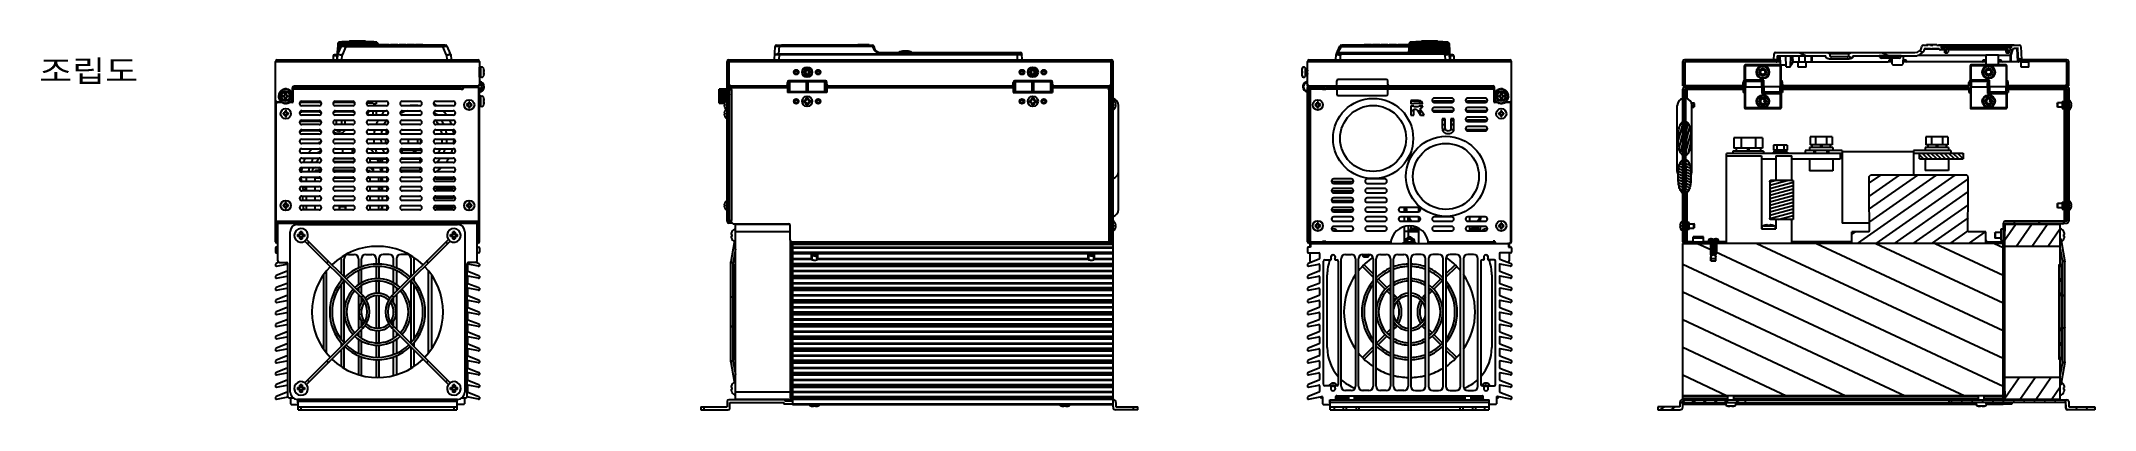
# Model space of a CAD drawing. Extents: x -425 to 6552, y -3049 to 3105.
# Drawn here: x -414 to 996, y -1290 to -1037 of the extents above; entities that cross this region are included whole.
import ezdxf
from ezdxf.enums import TextEntityAlignment as Align

# ---------------------------------------------------------------- set-up
doc = ezdxf.new("R2010")
doc.units = 0
doc.layers.get('0').update_dxf_attribs({"linetype": 'CONTINUOUS'})
doc.layers.add('CV', color=6, linetype='CONTINUOUS')
doc.styles.add('N', font='arialbi.ttf', dxfattribs={"width": 0.8, "oblique": 5})

msp = doc.modelspace()

# ---------------------------------------------------------------- texts
at = {"layer": 'CV', "color": 6, "style": 'N', "width": 1.2}
msp.add_text('조립도', height=15, dxfattribs=at).set_placement((-381.31, -1057.59), align=Align.MIDDLE)

# ---------------------------------------------------------------- linework, layer by layer
at = {"color": 7, "linetype": 'CONTINUOUS'}
for p, q in [((-210.31, -1038.94), (-210.44, -1044.13)), ((-210.29, -1038.94), (-210.42, -1044.13)), ((-210.24, -1038.94), (-210.37, -1044.13)), ((-210.24, -1038.86), (-210.31, -1038.94)), ((-210.21, -1038.86), (-210.29, -1038.94)), ((-210.16, -1038.94), (-210.29, -1044.13)), ((-210.29, -1046.39), (-207.79, -1040.78)), ((-210.15, -1038.85), (-210.24, -1038.94)), ((-210.07, -1038.94), (-210.2, -1044.13)), ((-210.17, -1038.86), (-210.17, -1038.85)), ((-210.09, -1038.86), (-210.16, -1038.94)), ((-209.95, -1038.94), (-210.08, -1044.13)), ((-209.99, -1038.86), (-210.07, -1038.94)), ((-210.06, -1038.68), (-210, -1038.61)), ((-210.04, -1038.9), (-210.01, -1038.86)), ((-210, -1038.61), (-210.03, -1038.65)), ((-209.55, -1038.13), (-210, -1038.61)), ((-209.96, -1038.61), (-210, -1038.65)), ((-209.99, -1038.65), (-209.96, -1038.61)), ((-209.87, -1038.86), (-209.95, -1038.94)), ((-209.95, -1038.94), (-209.89, -1038.86)), ((-209.8, -1038.94), (-209.93, -1044.13)), ((-209.71, -1038.85), (-209.8, -1038.94)), ((-209.8, -1038.94), (-209.75, -1038.86)), ((-209.8, -1038.94), (-209.75, -1038.86)), ((-209.64, -1038.94), (-209.76, -1044.13)), ((-209.53, -1038.84), (-209.64, -1038.94)), ((-209.53, -1038.84), (-209.64, -1038.94)), ((-209.45, -1038.94), (-209.57, -1044.13)), ((-183.42, -1038.13), (-209.55, -1038.13)), ((-209.48, -1038.68), (-209.43, -1038.61)), ((-209.23, -1038.94), (-209.35, -1044.13)), ((-209, -1038.94), (-209.11, -1043.73)), ((-208.74, -1038.94), (-208.83, -1043.12)), ((-208.46, -1038.94), (-208.54, -1042.46)), ((-208.16, -1038.94), (-208.22, -1041.74)), ((-207.84, -1038.94), (-207.88, -1040.98)), ((-207.5, -1038.94), (-207.53, -1040.43)), ((-204.74, -1041.14), (-207.32, -1046.95)), ((-207.14, -1038.94), (-207.17, -1040.23)), ((-206.88, -1040.19), (-136.09, -1040.19)), ((-206.76, -1038.94), (-206.79, -1040.19)), ((-206.49, -1040.14), (-206.49, -1040.19)), ((-136.49, -1040.14), (-206.49, -1040.14)), ((-204.74, -1040.19), (-206.49, -1040.19)), ((-206.37, -1038.94), (-206.39, -1040.14)), ((-206.37, -1038.94), (-206.34, -1038.61)), ((-205.95, -1038.94), (-205.97, -1040.14)), ((-205.95, -1038.94), (-205.95, -1038.61)), ((-205.56, -1040.14), (-205.53, -1038.61)), ((-205.52, -1038.94), (-205.54, -1040.14)), ((-205.52, -1038.94), (-205.53, -1038.61)), ((-205.13, -1040.14), (-205.11, -1038.61)), ((-205.08, -1038.94), (-205.09, -1040.14)), ((-204.74, -1040.19), (-204.74, -1041.14)), ((-204.74, -1041.14), (-138.24, -1041.14)), ((-204.69, -1040.14), (-204.66, -1038.61)), ((-204.61, -1038.94), (-204.63, -1040.14)), ((-204.23, -1040.14), (-204.2, -1038.61)), ((-204.14, -1038.94), (-204.16, -1040.14)), ((-203.75, -1040.14), (-203.73, -1038.61)), ((-203.65, -1038.94), (-203.67, -1040.14)), ((-203.27, -1040.14), (-203.25, -1038.61)), ((-203.15, -1038.94), (-203.16, -1040.14)), ((-202.77, -1040.14), (-202.75, -1038.61)), ((-202.63, -1038.94), (-202.65, -1040.14)), ((-202.26, -1040.14), (-202.24, -1038.61)), ((-202.15, -1037.54), (-202.15, -1037.78)), ((-202.11, -1038.94), (-202.12, -1040.14)), ((-201.74, -1037.77), (-201.74, -1037.47)), ((-201.74, -1040.14), (-201.73, -1038.61)), ((-201.58, -1038.94), (-201.59, -1040.14)), ((-201.21, -1040.14), (-201.2, -1038.61)), ((-201.03, -1038.94), (-201.04, -1040.14)), ((-201.02, -1037.77), (-201.02, -1037.47)), ((-200.68, -1040.14), (-200.67, -1038.61)), ((-200.48, -1038.94), (-200.49, -1040.14)), ((-200.13, -1040.14), (-200.12, -1038.61)), ((-199.93, -1038.94), (-199.93, -1040.14)), ((-199.58, -1040.14), (-199.58, -1038.61)), ((-199.36, -1038.94), (-199.37, -1040.14)), ((-199.03, -1040.14), (-199.02, -1038.61)), ((-198.79, -1038.94), (-198.8, -1040.14)), ((-198.47, -1040.14), (-198.46, -1038.61)), ((-198.22, -1038.94), (-198.22, -1040.14)), ((-198.06, -1037.41), (-197.97, -1037.41)), ((-198.06, -1037.5), (-198.06, -1037.8)), ((-197.91, -1040.14), (-197.9, -1038.61)), ((-197.65, -1038.94), (-197.65, -1040.14)), ((-197.34, -1040.14), (-197.34, -1038.61)), ((-197.07, -1038.94), (-197.07, -1040.14)), ((-197.01, -1037.4), (-196.93, -1037.4)), ((-197.01, -1037.45), (-197.01, -1037.42)), ((-196.77, -1040.14), (-196.77, -1038.61)), ((-196.49, -1037.41), (-196.49, -1037.4)), ((-196.49, -1038.94), (-196.49, -1040.14)), ((-196.2, -1040.14), (-196.21, -1038.61)), ((-195.96, -1037.4), (-196.04, -1037.4)), ((-195.96, -1037.42), (-195.96, -1037.45)), ((-195.91, -1038.94), (-195.91, -1040.14)), ((-195.64, -1040.14), (-195.64, -1038.61)), ((-195.33, -1038.94), (-195.33, -1040.14)), ((-195.07, -1040.14), (-195.08, -1038.61)), ((-194.91, -1037.41), (-195, -1037.41)), ((-194.91, -1037.5), (-194.91, -1037.8)), ((-194.76, -1038.94), (-194.75, -1040.14)), ((-194.54, -1037.41), (-194.39, -1037.41)), ((-194.51, -1040.14), (-194.51, -1038.61)), ((-194.18, -1038.94), (-194.18, -1040.14)), ((-193.95, -1040.14), (-193.95, -1038.61)), ((-193.61, -1038.94), (-193.61, -1040.14)), ((-193.39, -1040.14), (-193.4, -1038.61)), ((-193.05, -1038.94), (-193.04, -1040.14)), ((-192.84, -1040.14), (-192.85, -1038.61)), ((-192.49, -1038.94), (-192.48, -1040.14)), ((-192.3, -1040.14), (-192.31, -1038.61)), ((-191.95, -1037.77), (-191.95, -1037.47)), ((-191.94, -1038.94), (-191.93, -1040.14)), ((-191.76, -1040.14), (-191.78, -1038.61)), ((-191.4, -1038.94), (-191.39, -1040.14)), ((-191.23, -1040.14), (-191.25, -1038.61)), ((-191.24, -1037.77), (-191.24, -1037.47)), ((-190.87, -1038.94), (-190.85, -1040.14)), ((-190.72, -1040.14), (-190.73, -1038.61)), ((-190.35, -1040.14), (-190.34, -1039.69)), ((-190.34, -1038.94), (-190.33, -1039.69)), ((-190.34, -1039.69), (-175.06, -1039.69)), ((-190.21, -1039.69), (-190.22, -1038.61)), ((-189.83, -1038.94), (-189.82, -1039.69)), ((-189.72, -1039.69), (-189.73, -1038.61)), ((-189.33, -1038.94), (-189.32, -1039.69)), ((-189.23, -1039.69), (-189.24, -1038.61)), ((-188.84, -1038.94), (-188.83, -1039.69)), ((-188.76, -1039.69), (-188.77, -1038.61)), ((-188.36, -1038.94), (-188.35, -1039.69)), ((-188.3, -1039.69), (-188.31, -1038.61)), ((-187.9, -1038.94), (-187.89, -1039.69)), ((-187.85, -1039.69), (-187.87, -1038.61)), ((-187.44, -1038.61), (-187.46, -1038.94)), ((-187.46, -1038.94), (-187.44, -1039.69)), ((-187.42, -1039.69), (-187.44, -1038.61)), ((-187.03, -1038.61), (-187.03, -1038.94)), ((-187.03, -1038.94), (-187.01, -1039.69)), ((-186.63, -1038.61), (-186.61, -1038.94)), ((-186.61, -1038.94), (-186.6, -1039.69)), ((-186.22, -1038.94), (-186.2, -1039.69)), ((-185.84, -1038.94), (-185.82, -1039.69)), ((-185.48, -1038.94), (-185.46, -1039.69)), ((-185.14, -1038.94), (-185.12, -1039.69)), ((-184.91, -1040.14), (-184.92, -1039.69)), ((-184.82, -1038.94), (-184.8, -1039.69)), ((-184.52, -1038.94), (-184.5, -1039.69)), ((-184.24, -1038.94), (-184.22, -1039.69)), ((-183.98, -1038.94), (-183.96, -1039.69)), ((-183.74, -1038.94), (-183.73, -1039.69)), ((-183.55, -1038.61), (-183.5, -1038.68)), ((-183.53, -1038.94), (-183.51, -1039.69)), ((-183.34, -1038.94), (-183.45, -1038.84)), ((-183.34, -1038.94), (-183.45, -1038.84)), ((-183.42, -1038.13), (-182.97, -1038.61)), ((-183.34, -1038.94), (-183.32, -1039.69)), ((-183.17, -1038.94), (-183.27, -1038.85)), ((-183.23, -1038.86), (-183.17, -1038.94)), ((-183.17, -1038.94), (-183.16, -1039.69)), ((-183.03, -1038.94), (-183.11, -1038.87)), ((-183.08, -1038.86), (-183.03, -1038.94)), ((-183.08, -1038.86), (-183.08, -1038.87)), ((-183.08, -1038.87), (-183.03, -1038.94)), ((-183.03, -1038.94), (-183.01, -1039.69)), ((-183.02, -1038.61), (-182.99, -1038.65)), ((-182.98, -1038.65), (-183.02, -1038.61)), ((-182.91, -1038.94), (-182.99, -1038.86)), ((-182.95, -1038.65), (-182.98, -1038.61)), ((-182.98, -1038.61), (-182.92, -1038.68)), ((-182.96, -1038.86), (-182.94, -1038.9)), ((-182.91, -1038.94), (-182.89, -1039.69)), ((-182.81, -1038.94), (-182.89, -1038.86)), ((-182.74, -1038.94), (-182.83, -1038.85)), ((-182.81, -1038.85), (-182.8, -1038.86)), ((-182.81, -1038.94), (-182.79, -1039.69)), ((-182.69, -1038.94), (-182.76, -1038.86)), ((-182.67, -1038.94), (-182.74, -1038.86)), ((-182.74, -1038.94), (-182.72, -1039.69)), ((-182.69, -1038.94), (-182.67, -1039.69)), ((-182.67, -1038.94), (-182.65, -1039.69)), ((-179.98, -1040.14), (-179.99, -1039.69)), ((-175.05, -1040.14), (-175.06, -1039.69)), ((-173.96, -1040.14), (-173.95, -1039.69)), ((-173.95, -1039.69), (-169.03, -1039.69)), ((-171.47, -1040.14), (-171.47, -1039.69)), ((-169.02, -1040.14), (-169.03, -1039.69)), ((-168.13, -1039.69), (-168.14, -1040.14)), ((-168.13, -1039.69), (-163.34, -1039.69)), ((-165.63, -1040.14), (-165.63, -1039.69)), ((-163.33, -1040.14), (-163.34, -1039.69)), ((-162.57, -1040.14), (-162.56, -1039.69)), ((-162.56, -1039.69), (-157.64, -1039.69)), ((-160.08, -1040.14), (-160.08, -1039.69)), ((-157.63, -1040.14), (-157.64, -1039.69)), ((-156.79, -1039.69), (-156.8, -1040.14)), ((-156.79, -1039.69), (-151.95, -1039.69)), ((-155.3, -1040.14), (-155.3, -1039.69)), ((-154.24, -1040.14), (-154.24, -1039.69)), ((-151.94, -1040.14), (-151.95, -1039.69)), ((-138.24, -1040.19), (-138.24, -1041.14)), ((-136.49, -1040.19), (-138.24, -1040.19)), ((-135.65, -1046.95), (-138.24, -1041.14)), ((-136.49, -1040.14), (-136.49, -1040.19)), ((-132.76, -1046.22), (-135.18, -1040.78)), ((89.51, -1050.19), (89.99, -1041.14)), ((90.99, -1040.19), (156.76, -1040.19)), ((92.66, -1046.22), (92.95, -1040.78)), ((92.95, -1040.19), (92.95, -1040.78)), ((92.95, -1040.78), (156.76, -1040.78)), ((94.51, -1040.14), (94.51, -1040.19)), ((146.87, -1040.14), (94.51, -1040.14)), ((146.51, -1040.14), (146.51, -1040.19)), ((146.87, -1040.19), (146.88, -1039.69)), ((146.88, -1039.69), (154.58, -1039.69)), ((147.63, -1040.19), (147.64, -1039.69)), ((148.39, -1040.19), (148.4, -1039.69)), ((148.62, -1040.19), (148.62, -1039.69)), ((154.33, -1040.19), (154.33, -1039.69)), ((154.59, -1040.19), (154.58, -1039.69)), ((156.76, -1040.19), (156.76, -1040.78)), ((475.37, -1046.22), (477.79, -1040.78)), ((478.7, -1041.02), (476.47, -1045.19)), ((478.7, -1040.19), (478.7, -1041.02)), ((478.7, -1040.19), (525.24, -1040.19)), ((478.7, -1041.02), (525.22, -1041.02)), ((479.09, -1040.14), (479.09, -1040.19)), ((494.55, -1040.14), (479.09, -1040.14)), ((494.55, -1040.19), (494.56, -1039.69)), ((494.56, -1039.69), (499.39, -1039.69)), ((495.89, -1040.19), (495.88, -1039.69)), ((499.4, -1040.19), (499.39, -1039.69)), ((500.24, -1040.14), (499.4, -1040.14)), ((500.24, -1040.19), (500.25, -1039.69)), ((500.25, -1039.69), (505.17, -1039.69)), ((501.49, -1040.19), (501.48, -1039.69)), ((503.93, -1040.19), (503.94, -1039.69)), ((505.18, -1040.19), (505.17, -1039.69)), ((505.93, -1040.14), (505.18, -1040.14)), ((505.93, -1040.19), (505.94, -1039.69)), ((505.94, -1039.69), (510.74, -1039.69)), ((507.19, -1040.19), (507.19, -1039.69)), ((507.59, -1040.19), (507.59, -1039.69)), ((508.09, -1040.19), (508.09, -1039.69)), ((508.87, -1040.19), (508.88, -1039.69)), ((510.08, -1040.19), (510.07, -1039.69)), ((510.75, -1040.19), (510.74, -1039.69)), ((511.62, -1040.14), (510.75, -1040.14)), ((511.62, -1040.19), (511.63, -1039.69)), ((511.63, -1039.69), (516.55, -1039.69)), ((512.87, -1040.19), (512.86, -1039.69)), ((515.31, -1040.19), (515.32, -1039.69)), ((516.56, -1040.19), (516.55, -1039.69)), ((517.65, -1040.14), (516.56, -1040.14)), ((517.65, -1040.19), (517.66, -1039.69)), ((517.66, -1039.69), (525.25, -1039.69)), ((523.09, -1040.19), (523.08, -1039.69)), ((525.27, -1038.93), (525.14, -1044.13)), ((525.3, -1038.93), (525.17, -1044.13)), ((525.35, -1038.93), (525.21, -1044.13)), ((525.34, -1038.86), (525.27, -1038.93)), ((525.42, -1038.93), (525.29, -1044.13)), ((525.37, -1038.86), (525.3, -1038.93)), ((525.43, -1038.85), (525.35, -1038.93)), ((525.51, -1038.93), (525.39, -1044.13)), ((525.41, -1038.86), (525.42, -1038.85)), ((525.5, -1038.86), (525.42, -1038.93)), ((525.59, -1038.86), (525.51, -1038.93)), ((525.64, -1038.93), (525.51, -1044.13)), ((525.52, -1038.68), (525.59, -1038.61)), ((525.54, -1038.9), (525.57, -1038.86)), ((525.59, -1038.61), (525.55, -1038.65)), ((526.03, -1038.13), (525.58, -1038.6)), ((525.59, -1038.65), (525.62, -1038.61)), ((525.62, -1038.61), (525.59, -1038.65)), ((525.72, -1038.86), (525.64, -1038.93)), ((525.64, -1038.93), (525.69, -1038.86)), ((525.78, -1038.93), (525.65, -1044.13)), ((525.87, -1038.85), (525.78, -1038.93)), ((525.78, -1038.93), (525.83, -1038.86)), ((525.78, -1038.93), (525.83, -1038.86)), ((525.95, -1038.93), (525.82, -1044.13)), ((526.06, -1038.84), (525.95, -1038.93)), ((526.06, -1038.84), (525.95, -1038.93)), ((526.14, -1038.93), (526.01, -1044.13)), ((552.16, -1038.13), (526.03, -1038.13)), ((526.11, -1038.68), (526.15, -1038.61)), ((526.35, -1038.93), (526.23, -1044.13)), ((526.59, -1038.93), (526.47, -1044.13)), ((526.84, -1038.93), (526.73, -1044.13)), ((527.12, -1038.93), (527.01, -1044.13)), ((527.42, -1038.93), (527.31, -1044.13)), ((527.74, -1038.93), (527.63, -1044.13)), ((528.08, -1038.93), (527.98, -1044.13)), ((528.44, -1038.93), (528.34, -1044.13)), ((528.82, -1038.93), (528.72, -1044.13)), ((529.22, -1038.93), (529.12, -1044.13)), ((529.22, -1038.93), (529.24, -1038.61)), ((529.52, -1045.19), (529.63, -1038.61)), ((529.63, -1038.93), (529.54, -1044.13)), ((529.63, -1038.93), (529.63, -1038.61)), ((529.94, -1045.19), (530.05, -1038.61)), ((530.06, -1038.93), (529.97, -1044.13)), ((530.06, -1038.93), (530.05, -1038.61)), ((530.37, -1045.19), (530.48, -1038.61)), ((530.51, -1038.93), (530.43, -1044.13)), ((530.82, -1045.19), (530.92, -1038.61)), ((530.97, -1038.93), (530.89, -1044.13)), ((531.28, -1045.19), (531.38, -1038.61)), ((531.44, -1038.93), (531.37, -1044.13)), ((531.76, -1045.19), (531.85, -1038.61)), ((531.93, -1038.93), (531.86, -1044.13)), ((532.25, -1045.19), (532.33, -1038.61)), ((532.43, -1038.93), (532.37, -1044.13)), ((532.75, -1045.19), (532.83, -1038.61)), ((532.95, -1038.93), (532.89, -1044.13)), ((533.27, -1045.19), (533.34, -1038.61)), ((533.47, -1038.93), (533.42, -1044.13)), ((533.79, -1045.19), (533.85, -1038.61)), ((533.84, -1037.77), (533.84, -1037.47)), ((534, -1038.93), (533.96, -1044.13)), ((534.32, -1045.19), (534.38, -1038.61)), ((534.55, -1038.93), (534.5, -1044.13)), ((534.87, -1045.19), (534.92, -1038.61)), ((535.1, -1038.93), (535.06, -1044.13)), ((535.41, -1045.19), (535.46, -1038.61)), ((535.66, -1038.93), (535.62, -1044.13)), ((535.97, -1045.19), (536.01, -1038.61)), ((536.22, -1038.93), (536.19, -1044.13)), ((536.53, -1045.19), (536.56, -1038.61)), ((536.79, -1038.93), (536.77, -1044.13)), ((537.09, -1045.19), (537.12, -1038.61)), ((537.36, -1038.93), (537.34, -1044.13)), ((537.52, -1037.51), (537.52, -1037.81)), ((537.66, -1045.19), (537.68, -1038.61)), ((537.94, -1038.93), (537.93, -1044.13)), ((538.23, -1045.19), (538.24, -1038.61)), ((538.51, -1038.93), (538.51, -1044.13)), ((538.57, -1037.46), (538.57, -1037.4)), ((538.81, -1045.19), (538.81, -1038.61)), ((539.09, -1038.93), (539.09, -1045.19)), ((539.38, -1045.19), (539.38, -1038.61)), ((539.62, -1037.41), (539.62, -1037.46)), ((539.68, -1037.41), (539.62, -1037.41)), ((539.67, -1038.93), (539.68, -1044.13)), ((539.95, -1045.19), (539.94, -1038.61)), ((540.25, -1038.93), (540.26, -1044.13)), ((540.43, -1037.42), (540.29, -1037.42)), ((540.72, -1037.41), (540.36, -1037.41)), ((540.59, -1037.43), (540.43, -1037.42)), ((540.52, -1045.19), (540.51, -1038.61)), ((540.75, -1037.43), (540.59, -1037.43)), ((540.67, -1037.51), (540.67, -1037.81)), ((540.76, -1037.73), (540.67, -1037.73)), ((540.76, -1037.73), (540.67, -1037.73)), ((540.83, -1038.93), (540.84, -1044.13)), ((541.09, -1045.19), (541.07, -1038.61)), ((541.4, -1038.93), (541.42, -1044.13)), ((541.65, -1037.46), (541.54, -1037.45)), ((541.6, -1037.75), (541.54, -1037.75)), ((541.79, -1037.43), (541.6, -1037.43)), ((541.6, -1037.47), (541.6, -1037.77)), ((541.66, -1045.19), (541.63, -1038.61)), ((541.97, -1038.93), (542, -1044.13)), ((542.22, -1045.19), (542.18, -1038.61)), ((542.5, -1037.46), (542.57, -1037.46)), ((542.53, -1038.93), (542.56, -1044.13)), ((542.77, -1045.19), (542.73, -1038.61)), ((543.09, -1038.93), (543.13, -1044.13)), ((543.32, -1045.19), (543.27, -1038.61)), ((543.64, -1038.93), (543.68, -1044.13)), ((543.7, -1037.55), (543.67, -1037.55)), ((543.86, -1045.19), (543.81, -1038.61)), ((544.18, -1038.93), (544.23, -1044.13)), ((544.4, -1045.19), (544.33, -1038.61)), ((544.34, -1037.5), (544.34, -1037.47)), ((544.72, -1038.93), (544.77, -1044.13)), ((544.75, -1037.54), (544.75, -1037.84)), ((544.92, -1045.19), (544.85, -1038.61)), ((545.24, -1038.93), (545.3, -1044.13)), ((545.43, -1045.19), (545.36, -1038.61)), ((545.75, -1038.93), (545.82, -1044.13)), ((545.94, -1045.19), (545.85, -1038.61)), ((546.26, -1038.93), (546.32, -1044.13)), ((546.43, -1045.19), (546.34, -1038.61)), ((546.74, -1038.93), (546.82, -1044.13)), ((546.9, -1045.19), (546.81, -1038.61)), ((547.22, -1038.93), (547.3, -1044.13)), ((547.37, -1045.19), (547.27, -1038.61)), ((547.68, -1038.93), (547.76, -1044.13)), ((547.82, -1045.19), (547.71, -1038.61)), ((548.14, -1038.61), (548.13, -1038.93)), ((548.13, -1038.93), (548.21, -1044.13)), ((548.25, -1045.19), (548.14, -1038.61)), ((548.67, -1045.19), (548.55, -1038.61)), ((548.55, -1038.61), (548.56, -1038.93)), ((548.56, -1038.93), (548.65, -1044.13)), ((548.95, -1038.61), (548.97, -1038.93)), ((548.97, -1038.93), (549.06, -1044.13)), ((549.37, -1038.93), (549.47, -1044.13)), ((549.75, -1038.93), (549.85, -1044.13)), ((550.11, -1038.93), (550.21, -1044.13)), ((550.45, -1038.93), (550.55, -1044.13)), ((550.77, -1038.93), (550.88, -1044.13)), ((551.07, -1038.93), (551.18, -1044.13)), ((551.34, -1038.93), (551.46, -1044.13)), ((551.6, -1038.93), (551.72, -1044.13)), ((551.84, -1038.93), (551.96, -1044.13)), ((552.04, -1038.61), (552.08, -1038.68)), ((552.05, -1038.93), (552.17, -1044.13)), ((552.24, -1038.93), (552.13, -1038.84)), ((552.24, -1038.93), (552.13, -1038.84)), ((552.16, -1038.13), (552.61, -1038.6)), ((552.24, -1038.93), (552.37, -1044.13)), ((552.41, -1038.93), (552.31, -1038.85)), ((552.36, -1038.86), (552.41, -1038.93)), ((552.41, -1038.93), (552.54, -1044.13)), ((552.55, -1038.93), (552.47, -1038.86)), ((552.5, -1038.86), (552.55, -1038.93)), ((552.5, -1038.87), (552.55, -1038.93)), ((552.55, -1038.93), (552.68, -1044.13)), ((552.6, -1038.65), (552.57, -1038.61)), ((552.57, -1038.61), (552.6, -1038.65)), ((552.67, -1038.93), (552.59, -1038.86)), ((552.64, -1038.65), (552.6, -1038.61)), ((552.6, -1038.61), (552.67, -1038.68)), ((552.62, -1038.86), (552.65, -1038.9)), ((552.67, -1038.93), (552.8, -1044.13)), ((552.77, -1038.93), (552.69, -1038.86)), ((552.84, -1038.93), (552.76, -1038.85)), ((552.77, -1038.85), (552.78, -1038.86)), ((552.77, -1038.93), (552.9, -1044.13)), ((552.89, -1038.93), (552.82, -1038.86)), ((552.91, -1038.93), (552.84, -1038.86)), ((552.84, -1038.93), (552.97, -1044.13)), ((552.89, -1038.93), (553.02, -1044.13)), ((552.91, -1038.93), (553.05, -1044.13)), ((878.43, -1040.19), (881.36, -1040.19)), ((879.36, -1042.73), (881.6, -1042.73)), ((879.72, -1042.49), (883.21, -1042.49)), ((880.6, -1040.19), (880.61, -1039.69)), ((880.61, -1039.69), (887.55, -1039.69)), ((881.37, -1039.69), (881.36, -1040.19)), ((881.6, -1042.49), (881.6, -1042.79)), ((881.6, -1042.79), (885.74, -1042.79)), ((882.15, -1042.49), (882.15, -1042.79)), ((883.21, -1042.49), (883.21, -1042.79)), ((883.35, -1039.69), (883.37, -1040.19)), ((883.37, -1040.19), (884.96, -1040.19)), ((884.12, -1042.49), (884.12, -1042.79)), ((884.12, -1042.49), (889.21, -1042.49)), ((884.67, -1042.49), (884.67, -1042.79)), ((884.97, -1039.69), (884.96, -1040.19)), ((885.22, -1042.49), (885.22, -1042.79)), ((885.58, -1042.49), (885.58, -1042.79)), ((885.74, -1042.49), (885.74, -1042.79)), ((885.74, -1042.73), (889.25, -1042.73)), ((887.55, -1039.69), (887.55, -1040.19)), ((887.55, -1040.19), (944.2, -1040.19)), ((888.67, -1040.14), (888.67, -1040.19)), ((940.67, -1040.14), (888.67, -1040.14)), ((893.1, -1043.49), (890.21, -1043.49)), ((890.67, -1040.19), (890.7, -1041.99)), ((938.64, -1041.99), (890.7, -1041.99)), ((890.77, -1041.89), (890.77, -1040.39)), ((938.57, -1040.39), (890.77, -1040.39)), ((938.57, -1041.89), (890.77, -1041.89)), ((890.92, -1041.99), (890.92, -1041.89)), ((893.2, -1045.49), (893.1, -1043.49)), ((893.94, -1045.49), (894.07, -1042.99)), ((894.07, -1042.99), (936.47, -1042.99)), ((894.36, -1042.99), (894.37, -1041.99)), ((894.62, -1041.99), (894.62, -1041.89)), ((895.57, -1042.99), (895.47, -1044.92)), ((935, -1043.49), (895.55, -1043.49)), ((934.98, -1043.19), (895.56, -1043.19)), ((933.92, -1041.99), (933.92, -1041.89)), ((933.99, -1042.99), (933.97, -1041.99)), ((934.97, -1042.99), (935.07, -1044.92)), ((936.6, -1045.49), (936.47, -1042.99)), ((937.34, -1045.49), (937.45, -1043.49)), ((939.13, -1043.49), (937.45, -1043.49)), ((939.08, -1043.48), (938.06, -1046.94)), ((938.42, -1041.99), (938.42, -1041.89)), ((939.57, -1043.39), (938.49, -1047.05)), ((938.57, -1041.89), (938.57, -1040.39)), ((938.67, -1040.19), (938.64, -1041.99)), ((940.13, -1042.49), (940.63, -1042.49)), ((940.67, -1040.14), (940.67, -1040.19)), ((943.35, -1051.69), (942.87, -1042.49)), ((942.97, -1042.49), (943.45, -1051.69)), ((945.2, -1041.14), (945.67, -1050.19)), ((-252.98, -1174.99), (-252.98, -1051.39)), ((-252.98, -1051.39), (-112.98, -1051.39)), ((-251.78, -1050.19), (-114.18, -1050.19)), ((-213.35, -1047.55), (-213.49, -1050.19)), ((-210.68, -1047.55), (-213.35, -1047.55)), ((-210.38, -1046.79), (-212.55, -1046.79)), ((-210.85, -1048.38), (-210.94, -1050.19)), ((-210.82, -1047.87), (-210.85, -1048.38)), ((-210.49, -1046.69), (-210.47, -1045.89)), ((-210.49, -1050.19), (-210.29, -1046.39)), ((-210.35, -1046.69), (-210.49, -1046.69)), ((-210.47, -1045.89), (-210.44, -1044.13)), ((-210.44, -1044.13), (-210.47, -1045.89)), ((-210.47, -1045.89), (-210.45, -1045.89)), ((-210.45, -1045.89), (-210.42, -1044.13)), ((-210.42, -1044.13), (-210.45, -1045.89)), ((-210.45, -1045.89), (-210.41, -1045.89)), ((-210.4, -1045.89), (-210.37, -1044.13)), ((-210.37, -1044.13), (-210.4, -1045.89)), ((-210.4, -1045.89), (-210.33, -1045.89)), ((-210.29, -1044.13), (-210.33, -1045.89)), ((-210.32, -1045.89), (-210.29, -1044.13)), ((-210.32, -1045.89), (-210.23, -1045.89)), ((-210.2, -1044.13), (-210.23, -1045.89)), ((-210.22, -1045.89), (-210.2, -1044.13)), ((-210.22, -1045.89), (-210.11, -1045.89)), ((-210.08, -1044.13), (-210.11, -1045.78)), ((-210.1, -1045.78), (-210.08, -1044.13)), ((-210.1, -1045.89), (-210.1, -1045.78)), ((-210.1, -1045.89), (-210.07, -1045.89)), ((-209.93, -1044.13), (-209.96, -1045.65)), ((-209.95, -1045.63), (-209.93, -1044.13)), ((-209.76, -1044.13), (-209.78, -1045.25)), ((-209.78, -1045.24), (-209.76, -1044.13)), ((-209.58, -1044.79), (-209.57, -1044.13)), ((-209.57, -1044.13), (-209.58, -1044.8)), ((-209.36, -1044.29), (-209.35, -1044.13)), ((-209.35, -1044.13), (-209.36, -1044.3)), ((-207.49, -1050.19), (-207.32, -1046.95)), ((-135.65, -1046.95), (-135.48, -1050.19)), ((-132.68, -1046.57), (-132.68, -1046.58)), ((-132.68, -1046.58), (-132.49, -1050.19)), ((-112.98, -1051.39), (-112.98, -1068.19)), ((-112.98, -1062.19), (-112.98, -1055.22)), ((-111.98, -1055.22), (-112.98, -1055.22)), ((-111.98, -1062.19), (-111.98, -1055.22)), ((-110.05, -1061.24), (-110.05, -1056.14)), ((-110.02, -1056.3), (-110.02, -1056.22)), ((57.01, -1160.99), (57.01, -1051.39)), ((57.01, -1051.39), (322.01, -1051.39)), ((58.21, -1050.19), (320.81, -1050.19)), ((58.21, -1162.19), (58.21, -1051.39)), ((58.41, -1067.19), (58.41, -1051.39)), ((92.7, -1046.58), (92.51, -1050.19)), ((92.66, -1046.22), (92.67, -1046.22)), ((92.67, -1046.22), (92.67, -1046.22)), ((92.67, -1046.22), (92.68, -1046.22)), ((92.68, -1046.22), (92.69, -1046.22)), ((92.69, -1046.22), (92.69, -1046.22)), ((92.69, -1046.22), (92.7, -1046.22)), ((92.7, -1046.22), (92.7, -1046.58)), ((92.7, -1046.22), (256.35, -1046.22)), ((92.7, -1046.58), (256.34, -1046.58)), ((111.6, -1057.28), (111.34, -1057.28)), ((111.6, -1057.28), (111.6, -1056.48)), ((112.43, -1056.48), (112.43, -1057.28)), ((112.43, -1057.28), (112.69, -1057.28)), ((162.68, -1045.19), (162.68, -1045.78)), ((162.68, -1045.19), (258.32, -1045.19)), ((162.68, -1045.78), (256.36, -1045.78)), ((183.48, -1044.78), (175.55, -1044.78)), ((256.34, -1046.22), (256.34, -1046.58)), ((256.53, -1050.19), (256.34, -1046.58)), ((256.35, -1046.22), (256.35, -1046.22)), ((256.35, -1046.22), (256.36, -1046.22)), ((256.36, -1045.19), (256.36, -1045.78)), ((256.36, -1045.78), (256.38, -1046.22)), ((256.36, -1046.22), (256.37, -1046.22)), ((256.37, -1046.22), (256.37, -1046.22)), ((256.37, -1046.22), (256.38, -1046.22)), ((259.53, -1050.19), (259.31, -1046.14)), ((266.6, -1057.28), (266.34, -1057.28)), ((266.6, -1057.28), (266.6, -1056.48)), ((267.43, -1056.48), (267.43, -1057.28)), ((267.43, -1057.28), (267.69, -1057.28)), ((320.61, -1051.39), (320.61, -1067.19)), ((320.81, -1176.19), (320.81, -1051.39)), ((322.01, -1174.99), (322.01, -1051.39)), ((451.83, -1056.22), (451.83, -1056.3)), ((451.85, -1061.24), (451.85, -1056.14)), ((454.09, -1061.76), (454.09, -1055.63)), ((455.59, -1056.69), (454.09, -1056.69)), ((455.59, -1068.19), (455.59, -1051.39)), ((455.59, -1051.39), (595.59, -1051.39)), ((456.79, -1050.19), (594.39, -1050.19)), ((475.09, -1050.19), (475.28, -1046.57)), ((475.28, -1046.57), (475.28, -1046.57)), ((476.47, -1045.19), (551.71, -1045.19)), ((476.67, -1044.83), (476.6, -1044.96)), ((478.09, -1050.19), (478.26, -1046.94)), ((478.62, -1046.14), (478.26, -1046.94)), ((478.62, -1046.14), (478.62, -1045.19)), ((478.62, -1046.14), (549.57, -1046.14)), ((525.14, -1044.13), (525.12, -1045.19)), ((525.12, -1045.19), (525.14, -1044.13)), ((525.17, -1044.13), (525.15, -1045.19)), ((525.15, -1045.19), (525.17, -1044.13)), ((525.21, -1044.13), (525.2, -1045.19)), ((525.2, -1045.19), (525.21, -1044.13)), ((525.29, -1044.13), (525.27, -1045.19)), ((525.27, -1045.19), (525.29, -1044.13)), ((525.39, -1044.13), (525.37, -1045.19)), ((525.37, -1045.19), (525.39, -1044.13)), ((525.51, -1044.13), (525.49, -1045.19)), ((525.49, -1045.19), (525.51, -1044.13)), ((525.65, -1044.13), (525.63, -1045.19)), ((525.64, -1045.19), (525.65, -1044.13)), ((525.82, -1044.13), (525.8, -1045.19)), ((525.81, -1045.19), (525.82, -1044.13)), ((526.01, -1044.13), (525.99, -1045.19)), ((526, -1045.19), (526.01, -1044.13)), ((526.23, -1044.13), (526.21, -1045.19)), ((526.21, -1045.19), (526.23, -1044.13)), ((526.47, -1044.13), (526.45, -1045.19)), ((526.45, -1045.19), (526.47, -1044.13)), ((526.73, -1044.13), (526.71, -1045.19)), ((526.71, -1045.19), (526.73, -1044.13)), ((527.01, -1044.13), (526.99, -1045.19)), ((527, -1045.19), (527.01, -1044.13)), ((527.31, -1044.13), (527.29, -1045.19)), ((527.3, -1045.19), (527.31, -1044.13)), ((527.63, -1044.13), (527.61, -1045.19)), ((527.62, -1045.19), (527.63, -1044.13)), ((527.98, -1044.13), (527.96, -1045.19)), ((527.97, -1045.19), (527.98, -1044.13)), ((528.34, -1044.13), (528.32, -1045.19)), ((528.33, -1045.19), (528.34, -1044.13)), ((528.72, -1044.13), (528.7, -1045.19)), ((528.71, -1045.19), (528.72, -1044.13)), ((529.12, -1044.13), (529.1, -1045.19)), ((529.12, -1045.19), (529.12, -1044.13)), ((529.54, -1044.13), (529.52, -1045.19)), ((529.53, -1045.19), (529.54, -1044.13)), ((529.97, -1044.13), (529.96, -1045.19)), ((529.97, -1045.19), (529.97, -1044.13)), ((530.43, -1044.13), (530.41, -1045.19)), ((530.42, -1045.19), (530.43, -1044.13)), ((530.89, -1044.13), (530.87, -1045.19)), ((530.89, -1045.19), (530.89, -1044.13)), ((531.37, -1044.13), (531.35, -1045.19)), ((531.37, -1045.19), (531.37, -1044.13)), ((531.86, -1044.13), (531.85, -1045.19)), ((531.86, -1045.19), (531.86, -1044.13)), ((532.37, -1044.13), (532.35, -1045.19)), ((532.37, -1045.19), (532.37, -1044.13)), ((532.89, -1044.13), (532.87, -1045.19)), ((532.89, -1045.19), (532.89, -1044.13)), ((533.42, -1044.13), (533.4, -1045.19)), ((533.42, -1045.19), (533.42, -1044.13)), ((533.96, -1044.13), (533.94, -1045.19)), ((533.96, -1045.19), (533.96, -1044.13)), ((534.5, -1044.13), (534.49, -1045.19)), ((534.51, -1045.19), (534.5, -1044.13)), ((535.06, -1044.13), (535.05, -1045.19)), ((535.06, -1045.19), (535.06, -1044.13)), ((535.62, -1044.13), (535.61, -1045.19)), ((535.63, -1045.19), (535.62, -1044.13)), ((536.19, -1044.13), (536.18, -1045.19)), ((536.2, -1045.19), (536.19, -1044.13)), ((536.77, -1044.13), (536.76, -1045.19)), ((536.77, -1045.19), (536.77, -1044.13)), ((537.34, -1044.13), (537.33, -1045.19)), ((537.35, -1045.19), (537.34, -1044.13)), ((537.93, -1044.13), (537.92, -1045.19)), ((537.93, -1045.19), (537.93, -1044.13)), ((538.51, -1044.13), (538.5, -1045.19)), ((538.52, -1045.19), (538.51, -1044.13)), ((539.68, -1044.13), (539.67, -1045.19)), ((539.69, -1045.19), (539.68, -1044.13)), ((540.27, -1045.19), (540.26, -1044.13)), ((540.26, -1044.13), (540.26, -1045.19)), ((540.85, -1045.19), (540.84, -1044.13)), ((540.84, -1044.13), (540.84, -1045.19)), ((541.43, -1045.19), (541.42, -1044.13)), ((541.42, -1044.13), (541.42, -1045.19)), ((542, -1044.13), (541.99, -1045.19)), ((542.01, -1045.19), (542, -1044.13)), ((542.58, -1045.19), (542.56, -1044.13)), ((542.56, -1044.13), (542.56, -1045.19)), ((543.14, -1045.19), (543.13, -1044.13)), ((543.13, -1044.13), (543.13, -1045.19)), ((543.7, -1045.19), (543.68, -1044.13)), ((543.68, -1044.13), (543.68, -1045.19)), ((544.25, -1045.19), (544.23, -1044.13)), ((544.23, -1044.13), (544.23, -1045.19)), ((544.78, -1045.19), (544.77, -1044.13)), ((544.77, -1044.13), (544.77, -1045.19)), ((545.31, -1045.19), (545.3, -1044.13)), ((545.3, -1044.13), (545.3, -1045.19)), ((545.83, -1045.19), (545.82, -1044.13)), ((545.82, -1044.13), (545.82, -1045.19)), ((546.34, -1045.19), (546.32, -1044.13)), ((546.32, -1044.13), (546.33, -1045.19)), ((546.83, -1045.19), (546.82, -1044.13)), ((546.82, -1044.13), (546.82, -1045.19)), ((547.31, -1045.19), (547.3, -1044.13)), ((547.3, -1044.13), (547.3, -1045.19)), ((547.78, -1045.19), (547.76, -1044.13)), ((547.76, -1044.13), (547.77, -1045.19)), ((548.23, -1045.19), (548.21, -1044.13)), ((548.21, -1044.13), (548.22, -1045.19)), ((548.67, -1045.19), (548.65, -1044.13)), ((548.65, -1044.13), (548.65, -1045.19)), ((549.08, -1045.19), (549.06, -1044.13)), ((549.06, -1044.13), (549.07, -1045.19)), ((549.48, -1045.19), (549.47, -1044.13)), ((549.47, -1044.13), (549.47, -1045.19)), ((549.57, -1045.19), (549.57, -1046.14)), ((549.93, -1046.94), (549.57, -1046.14)), ((549.87, -1045.19), (549.85, -1044.13)), ((549.85, -1044.13), (549.86, -1045.19)), ((549.93, -1046.94), (550.1, -1050.19)), ((550.23, -1045.19), (550.21, -1044.13)), ((550.21, -1044.13), (550.22, -1045.19)), ((550.57, -1045.19), (550.55, -1044.13)), ((550.55, -1044.13), (550.56, -1045.19)), ((550.9, -1045.19), (550.88, -1044.13)), ((550.88, -1044.13), (550.89, -1045.19)), ((551.2, -1045.19), (551.18, -1044.13)), ((551.18, -1044.13), (551.19, -1045.19)), ((551.48, -1045.19), (551.46, -1044.13)), ((551.46, -1044.13), (551.47, -1045.19)), ((551.74, -1045.19), (551.72, -1044.13)), ((551.72, -1044.13), (551.73, -1045.19)), ((551.98, -1045.23), (551.96, -1044.13)), ((551.96, -1044.13), (551.97, -1045.22)), ((552.2, -1045.32), (552.17, -1044.13)), ((552.17, -1044.13), (552.19, -1045.31)), ((552.39, -1045.46), (552.37, -1044.13)), ((552.37, -1044.13), (552.39, -1045.45)), ((552.56, -1045.67), (552.54, -1044.13)), ((552.54, -1044.13), (552.56, -1045.66)), ((552.9, -1046.39), (552.63, -1045.78)), ((552.67, -1045.89), (552.71, -1045.89)), ((552.71, -1045.78), (552.68, -1044.13)), ((552.68, -1044.13), (552.71, -1045.78)), ((552.71, -1045.78), (552.71, -1045.89)), ((552.71, -1045.89), (552.83, -1045.89)), ((552.84, -1045.89), (552.8, -1044.13)), ((552.8, -1044.13), (552.83, -1045.89)), ((552.84, -1045.89), (552.93, -1045.89)), ((552.93, -1045.89), (552.9, -1044.13)), ((552.9, -1044.13), (552.93, -1045.89)), ((552.9, -1046.39), (553.09, -1050.19)), ((552.93, -1045.89), (553, -1045.89)), ((553.09, -1046.69), (552.95, -1046.69)), ((553.01, -1045.89), (552.97, -1044.13)), ((552.97, -1044.13), (553, -1045.89)), ((555.16, -1046.79), (552.98, -1046.79)), ((553.01, -1045.89), (553.05, -1045.89)), ((553.05, -1045.89), (553.02, -1044.13)), ((553.02, -1044.13), (553.05, -1045.89)), ((553.08, -1045.89), (553.05, -1044.13)), ((553.05, -1044.13), (553.08, -1045.89)), ((553.05, -1045.89), (553.08, -1045.89)), ((553.09, -1046.69), (553.08, -1045.89)), ((553.27, -1047.5), (553.29, -1047.56)), ((555.96, -1047.55), (553.28, -1047.55)), ((553.43, -1047.87), (553.45, -1048.38)), ((553.45, -1048.38), (553.54, -1050.19)), ((555.96, -1047.55), (556.09, -1050.19)), ((595.59, -1174.99), (595.59, -1051.39)), ((713.17, -1068.19), (713.17, -1051.39)), ((777.16, -1050.19), (714.37, -1050.19)), ((714.37, -1068.19), (714.37, -1051.39)), ((714.37, -1051.39), (777.22, -1051.39)), ((714.57, -1051.39), (714.57, -1067.19)), ((755.67, -1064.19), (755.67, -1054.19)), ((755.71, -1054.23), (755.67, -1054.19)), ((755.71, -1054.23), (755.71, -1064.16)), ((755.71, -1054.23), (780.64, -1054.23)), ((756.17, -1053.69), (756.21, -1053.73)), ((780.17, -1053.69), (756.17, -1053.69)), ((756.21, -1064.66), (756.21, -1053.73)), ((780.14, -1053.73), (756.21, -1053.73)), ((775.66, -1050.19), (775.87, -1046.14)), ((776.87, -1045.19), (872.51, -1045.19)), ((777.07, -1050.19), (777.07, -1051.39)), ((777.16, -1050.19), (777.22, -1051.38)), ((778.1, -1047.49), (777.89, -1051.49)), ((777.98, -1051.39), (780, -1051.39)), ((778.1, -1047.49), (811.43, -1047.49)), ((778.16, -1050.91), (778.17, -1050.19)), ((778.17, -1050.19), (779.97, -1050.19)), ((778.57, -1051.39), (778.57, -1050.19)), ((778.67, -1045.29), (778.67, -1045.19)), ((778.67, -1045.29), (799.67, -1045.29)), ((778.96, -1050.19), (779.1, -1047.49)), ((779.06, -1050.19), (779.06, -1051.39)), ((779.56, -1050.19), (779.56, -1051.39)), ((779.93, -1047.49), (780.02, -1052.89)), ((780.02, -1052.89), (780.83, -1053.69)), ((780.14, -1053.73), (780.17, -1053.69)), ((780.14, -1053.73), (780.14, -1068.69)), ((780.67, -1054.19), (780.64, -1054.23)), ((780.64, -1068.69), (780.64, -1054.23)), ((780.67, -1065.67), (780.67, -1054.19)), ((780.83, -1053.69), (784.1, -1053.69)), ((784.12, -1055.09), (783.99, -1047.49)), ((784.12, -1055.09), (787.22, -1055.09)), ((787.22, -1055.09), (787.36, -1047.49)), ((787.25, -1053.69), (787.81, -1053.69)), ((787.81, -1053.69), (788.63, -1052.89)), ((788.63, -1049.88), (788.65, -1050.26)), ((788.63, -1052.89), (788.67, -1050.19)), ((788.65, -1050.26), (788.66, -1050.66)), ((788.65, -1051.39), (788.79, -1051.39)), ((788.67, -1050.19), (788.76, -1050.19)), ((788.79, -1051.69), (788.72, -1047.49)), ((788.79, -1051.69), (854.06, -1051.69)), ((792.51, -1055.19), (792.51, -1051.79)), ((797.81, -1051.79), (792.51, -1051.79)), ((797.81, -1055.19), (792.51, -1055.19)), ((793.01, -1051.79), (793.01, -1051.69)), ((793.09, -1051.69), (793.09, -1047.49)), ((797.22, -1051.69), (797.22, -1047.49)), ((797.31, -1051.79), (797.31, -1051.69)), ((797.81, -1055.19), (797.81, -1051.79)), ((799.67, -1045.29), (799.67, -1045.19)), ((801.52, -1051.69), (801.6, -1047.49)), ((802.02, -1051.69), (802.1, -1047.49)), ((811.45, -1048.22), (811.43, -1047.49)), ((828.4, -1045.33), (812.95, -1045.33)), ((814.06, -1045.85), (827.28, -1045.85)), ((826.94, -1046.2), (814.41, -1046.2)), ((814.48, -1047.9), (814.41, -1046.2)), ((814.48, -1047.9), (826.87, -1047.9)), ((826.85, -1049.69), (814.49, -1049.69)), ((826.11, -1048.19), (815.24, -1048.19)), ((826.94, -1046.2), (826.87, -1047.9)), ((829.91, -1047.49), (829.89, -1048.22)), ((829.91, -1047.49), (872.51, -1047.49)), ((861.63, -1048.99), (849.71, -1048.99)), ((850.75, -1048.99), (850.75, -1047.52)), ((860.6, -1047.52), (850.75, -1047.52)), ((854.68, -1051.39), (856.69, -1051.39)), ((854.86, -1050.91), (854.87, -1050.19)), ((854.87, -1050.19), (856.67, -1050.19)), ((855.37, -1050.19), (855.37, -1051.39)), ((855.87, -1050.19), (855.87, -1051.39)), ((856.65, -1048.99), (856.72, -1052.89)), ((856.72, -1052.89), (857.53, -1053.69)), ((857.53, -1053.69), (863.81, -1053.69)), ((860.6, -1048.99), (860.6, -1047.52)), ((863.81, -1053.69), (864.63, -1052.89)), ((864.63, -1052.89), (864.72, -1047.49)), ((864.65, -1051.39), (866.67, -1051.39)), ((864.67, -1050.19), (866.47, -1050.19)), ((865.47, -1050.19), (865.47, -1051.39)), ((865.97, -1050.19), (865.97, -1051.39)), ((866.49, -1050.91), (866.47, -1050.19)), ((918.71, -1051.69), (867.29, -1051.69)), ((875.3, -1046.94), (921.27, -1046.94)), ((893.2, -1045.49), (894.87, -1045.49)), ((910.67, -1064.19), (910.67, -1054.19)), ((910.71, -1054.23), (910.67, -1054.19)), ((910.71, -1054.23), (910.71, -1064.16)), ((910.71, -1054.23), (935.64, -1054.23)), ((911.17, -1053.69), (935.17, -1053.69)), ((911.17, -1053.69), (911.21, -1053.73)), ((911.21, -1064.66), (911.21, -1053.73)), ((935.14, -1053.73), (911.21, -1053.73)), ((919.33, -1051.39), (921.34, -1051.39)), ((919.51, -1050.91), (919.52, -1050.19)), ((919.52, -1050.19), (921.32, -1050.19)), ((920.37, -1050.19), (920.37, -1051.39)), ((920.87, -1050.19), (920.87, -1051.39)), ((921.26, -1046.8), (921.37, -1052.89)), ((921.26, -1046.8), (930.08, -1046.8)), ((921.37, -1052.89), (922.18, -1053.69)), ((929.16, -1053.69), (929.98, -1052.89)), ((929.98, -1052.89), (930.08, -1046.8)), ((930, -1051.39), (932.02, -1051.39)), ((930.02, -1050.19), (931.82, -1050.19)), ((930.08, -1046.94), (938.06, -1046.94)), ((930.47, -1050.19), (930.47, -1051.39)), ((930.97, -1050.19), (930.97, -1051.39)), ((931.84, -1050.91), (931.82, -1050.19)), ((943.35, -1051.69), (932.64, -1051.69)), ((935.14, -1053.73), (935.17, -1053.69)), ((935.14, -1053.73), (935.14, -1068.69)), ((935.67, -1054.19), (935.64, -1054.23)), ((935.64, -1068.69), (935.64, -1054.23)), ((935.67, -1045.49), (937.34, -1045.49)), ((935.67, -1065.67), (935.67, -1054.19)), ((938.08, -1046.94), (938.01, -1051.69)), ((938.49, -1047.05), (938.41, -1051.69)), ((943.81, -1051.69), (943.45, -1051.69)), ((944.17, -1050.19), (944.11, -1051.41)), ((976.97, -1050.19), (944.17, -1050.19)), ((944.27, -1050.19), (944.27, -1051.39)), ((976.97, -1051.39), (944.27, -1051.39)), ((945.52, -1055.19), (945.52, -1051.79)), ((950.82, -1051.79), (945.52, -1051.79)), ((950.82, -1055.19), (945.52, -1055.19)), ((946.02, -1051.79), (946.02, -1051.39)), ((950.32, -1051.79), (950.32, -1051.39)), ((950.82, -1055.19), (950.82, -1051.79)), ((976.77, -1051.39), (976.77, -1067.19)), ((976.97, -1068.19), (976.97, -1051.39)), ((978.17, -1068.19), (978.17, -1051.39)), ((-241.28, -1073.49), (-241.28, -1069.19)), ((-241.28, -1069.19), (-240.98, -1069.19)), ((-240.98, -1070.39), (-241.28, -1070.39)), ((-240.98, -1069.19), (-240.98, -1070.39)), ((-240.98, -1079.09), (-240.98, -1071.49)), ((-240.78, -1078.49), (-240.78, -1069.19)), ((-125.48, -1069.19), (-240.78, -1069.19)), ((-125.48, -1070.39), (-240.78, -1070.39)), ((-240.28, -1068.19), (-112.98, -1068.19)), ((-125.48, -1069.19), (-125.48, -1070.59)), ((-124.48, -1070.59), (-125.48, -1070.59)), ((-124.98, -1069.19), (-124.98, -1070.39)), ((-114.48, -1069.19), (-124.98, -1069.19)), ((-124.98, -1070.39), (-124.48, -1070.39)), ((-124.48, -1070.19), (-124.48, -1070.59)), ((-123.98, -1069.19), (-123.98, -1069.33)), ((-116.68, -1068.19), (-116.68, -1069.19)), ((-116.19, -1068.69), (-116.68, -1068.69)), ((-116.19, -1068.69), (-116.19, -1068.19)), ((-112.98, -1069.19), (-114.18, -1069.19)), ((-113.48, -1162.19), (-113.48, -1070.19)), ((-112.98, -1070.39), (-113.48, -1070.39)), ((-112.98, -1070.59), (-113.48, -1070.59)), ((-111.98, -1062.19), (-112.98, -1062.19)), ((-112.98, -1067.09), (-112.48, -1067.09)), ((-112.98, -1174.99), (-112.98, -1069.19)), ((-112.48, -1070.29), (-112.98, -1070.29)), ((-111.51, -1071.76), (-111.24, -1071.6)), ((-111.24, -1071.6), (-110.99, -1071.42)), ((-110.99, -1071.42), (-110.76, -1071.22)), ((-110.76, -1071.22), (-110.55, -1070.99)), ((-110.55, -1070.99), (-110.35, -1070.74)), ((-110.35, -1070.75), (-110.18, -1070.48)), ((-110.18, -1070.49), (-110.03, -1070.21)), ((-110.04, -1070.21), (-109.91, -1069.92)), ((-110.02, -1058.06), (-109.82, -1058.02)), ((-110.02, -1059.33), (-110.02, -1058.06)), ((-109.82, -1059.36), (-110.02, -1059.33)), ((-110.02, -1061.16), (-110.02, -1061.08)), ((-109.91, -1069.92), (-109.81, -1069.62)), ((-109.81, -1069.62), (-109.74, -1069.32)), ((-109.81, -1069.63), (-109.74, -1069.32)), ((-109.74, -1069.32), (-109.7, -1069.01)), ((-109.7, -1069.01), (-109.68, -1068.69)), ((51.62, -1070.44), (51.62, -1070.44)), ((51.62, -1079.58), (51.62, -1070.45)), ((51.63, -1071.55), (51.62, -1071.55)), ((56.42, -1070.19), (56.42, -1071.36)), ((56.42, -1070.44), (56.92, -1070.44)), ((56.42, -1070.46), (56.92, -1070.46)), ((56.42, -1070.55), (56.92, -1070.55)), ((56.42, -1070.66), (56.92, -1070.66)), ((56.42, -1070.86), (56.92, -1070.86)), ((56.42, -1071.05), (56.92, -1071.05)), ((56.42, -1071.36), (56.92, -1071.36)), ((56.42, -1071.43), (56.42, -1072.03)), ((56.42, -1071.62), (56.92, -1071.63)), ((56.92, -1070.44), (56.92, -1077.75)), ((58.21, -1067.19), (57.01, -1067.19)), ((58.21, -1068.19), (57.01, -1068.19)), ((57.01, -1069.19), (99.53, -1069.19)), ((57.01, -1070.19), (58.21, -1070.19)), ((58.21, -1070.39), (60.16, -1070.39)), ((58.76, -1070.39), (58.76, -1069.19)), ((58.76, -1160.49), (58.76, -1070.49)), ((58.76, -1070.49), (60.16, -1070.49)), ((58.76, -1070.59), (60.16, -1070.59)), ((59.41, -1068.19), (99.53, -1068.19)), ((59.96, -1070.39), (59.96, -1069.19)), ((59.96, -1070.49), (59.96, -1160.49)), ((60.16, -1070.59), (60.16, -1070.39)), ((98.51, -1067.19), (98.51, -1065.69)), ((98.51, -1069.19), (98.51, -1072.69)), ((98.51, -1070.39), (99.5, -1070.39)), ((99.5, -1065.69), (99.5, -1066.87)), ((99.5, -1070.52), (99.5, -1071.69)), ((99.51, -1065.56), (99.51, -1064.69)), ((124.51, -1064.69), (99.51, -1064.69)), ((99.64, -1065.34), (99.66, -1065.32)), ((100.01, -1065.17), (100, -1065.19)), ((111.41, -1065.19), (100, -1065.19)), ((100.01, -1065.17), (111.4, -1065.17)), ((109.8, -1058.28), (110.6, -1058.28)), ((110.6, -1059.11), (109.8, -1059.11)), ((110.6, -1058.28), (110.6, -1058.02)), ((110.6, -1059.11), (110.6, -1059.36)), ((111.6, -1060.11), (111.34, -1060.11)), ((111.41, -1065.19), (111.4, -1065.17)), ((111.6, -1060.9), (111.6, -1060.11)), ((111.75, -1065.32), (111.77, -1065.34)), ((111.87, -1066.88), (111.87, -1066.87)), ((111.87, -1070.52), (111.87, -1070.51)), ((111.9, -1064.69), (111.9, -1065.56)), ((112.13, -1067.09), (111.9, -1067.09)), ((111.9, -1070.29), (112.13, -1070.29)), ((111.91, -1066.87), (111.91, -1065.69)), ((112.11, -1070.39), (111.91, -1070.39)), ((111.91, -1071.69), (111.91, -1070.52)), ((112.11, -1067.09), (112.11, -1065.69)), ((112.11, -1071.69), (112.11, -1070.29)), ((112.16, -1067.09), (112.16, -1067.11)), ((112.16, -1070.28), (112.16, -1070.29)), ((112.43, -1060.11), (112.43, -1060.9)), ((112.43, -1060.11), (112.69, -1060.11)), ((112.61, -1065.19), (124.03, -1065.19)), ((113.43, -1058.28), (113.43, -1058.02)), ((113.43, -1058.28), (114.22, -1058.28)), ((113.43, -1059.11), (113.43, -1059.36)), ((114.22, -1059.11), (113.43, -1059.11)), ((124.53, -1071.69), (124.53, -1065.69)), ((124.53, -1068.19), (254.53, -1068.19)), ((124.53, -1069.19), (254.53, -1069.19)), ((124.53, -1070.39), (125.51, -1070.39)), ((125.51, -1067.19), (125.51, -1065.69)), ((125.51, -1069.19), (125.51, -1072.69)), ((253.51, -1067.19), (253.51, -1065.69)), ((253.51, -1069.19), (253.51, -1072.69)), ((253.51, -1070.39), (254.5, -1070.39)), ((254.5, -1065.69), (254.5, -1066.87)), ((254.5, -1070.52), (254.5, -1071.69)), ((254.51, -1065.56), (254.51, -1064.69)), ((279.51, -1064.69), (254.51, -1064.69)), ((254.64, -1065.34), (254.66, -1065.32)), ((255.01, -1065.17), (255, -1065.19)), ((266.41, -1065.19), (255, -1065.19)), ((255.01, -1065.17), (266.4, -1065.17)), ((264.8, -1058.28), (265.6, -1058.28)), ((265.6, -1059.11), (264.8, -1059.11)), ((265.6, -1058.28), (265.6, -1058.02)), ((265.6, -1059.11), (265.6, -1059.36)), ((266.6, -1060.11), (266.34, -1060.11)), ((266.41, -1065.19), (266.4, -1065.17)), ((266.6, -1060.9), (266.6, -1060.11)), ((266.75, -1065.32), (266.77, -1065.34)), ((266.87, -1066.88), (266.87, -1066.87)), ((266.87, -1070.52), (266.87, -1070.51)), ((266.9, -1064.69), (266.9, -1065.56)), ((267.13, -1067.09), (266.9, -1067.09)), ((266.9, -1070.29), (267.13, -1070.29)), ((266.91, -1066.87), (266.91, -1065.69)), ((266.91, -1070.39), (267.11, -1070.39)), ((266.91, -1071.69), (266.91, -1070.52)), ((267.11, -1067.09), (267.11, -1065.69)), ((267.11, -1071.69), (267.11, -1070.29)), ((267.16, -1067.09), (267.16, -1067.11)), ((267.16, -1070.28), (267.16, -1070.29)), ((267.43, -1060.11), (267.43, -1060.9)), ((267.43, -1060.11), (267.69, -1060.11)), ((267.61, -1065.19), (279.03, -1065.19)), ((268.43, -1058.28), (268.43, -1058.02)), ((268.43, -1058.28), (269.22, -1058.28)), ((268.43, -1059.11), (268.43, -1059.36)), ((269.22, -1059.11), (268.43, -1059.11)), ((279.53, -1071.69), (279.53, -1065.69)), ((279.53, -1068.19), (319.61, -1068.19)), ((279.53, -1069.19), (322.01, -1069.19)), ((279.53, -1070.39), (280.51, -1070.39)), ((280.51, -1067.19), (280.51, -1065.69)), ((280.51, -1069.19), (280.51, -1072.69)), ((318.86, -1070.39), (320.81, -1070.39)), ((318.86, -1070.59), (318.86, -1070.39)), ((318.86, -1070.59), (320.26, -1070.59)), ((319.06, -1070.39), (319.06, -1069.19)), ((319.06, -1070.59), (319.06, -1174.79)), ((319.16, -1070.39), (319.16, -1070.49)), ((319.16, -1070.49), (320.56, -1070.49)), ((319.36, -1070.49), (319.36, -1070.59)), ((320.26, -1070.39), (320.26, -1069.19)), ((320.26, -1070.59), (320.26, -1174.79)), ((320.26, -1071.49), (320.56, -1071.49)), ((320.56, -1079.69), (320.56, -1070.49)), ((322.01, -1067.19), (320.81, -1067.19)), ((322.01, -1068.19), (320.81, -1068.19)), ((451.63, -1058.02), (451.83, -1058.05)), ((451.83, -1059.33), (451.63, -1059.36)), ((451.83, -1058.05), (451.83, -1059.33)), ((451.83, -1061.08), (451.83, -1061.16)), ((452.31, -1068.38), (452.29, -1068.69)), ((452.35, -1068.06), (452.31, -1068.38)), ((452.42, -1067.76), (452.35, -1068.07)), ((452.52, -1067.46), (452.42, -1067.76)), ((452.64, -1067.17), (452.52, -1067.46)), ((452.79, -1066.9), (452.64, -1067.18)), ((452.96, -1066.64), (452.79, -1066.9)), ((453.15, -1066.39), (452.96, -1066.64)), ((453.37, -1066.17), (453.15, -1066.39)), ((453.6, -1065.96), (453.37, -1066.17)), ((453.85, -1065.78), (453.6, -1065.96)), ((454.11, -1065.62), (453.85, -1065.78)), ((455.59, -1060.69), (454.09, -1060.69)), ((454.39, -1065.49), (454.11, -1065.62)), ((454.67, -1065.38), (454.39, -1065.49)), ((454.96, -1065.29), (454.67, -1065.38)), ((455.26, -1065.23), (454.96, -1065.29)), ((455.56, -1065.2), (455.26, -1065.23)), ((455.49, -1059.68), (455.49, -1057.71)), ((455.59, -1065.2), (455.56, -1065.2)), ((455.59, -1068.19), (582.89, -1068.19)), ((455.59, -1174.99), (455.59, -1069.19)), ((455.59, -1069.19), (467.59, -1069.19)), ((455.59, -1070.39), (456.09, -1070.39)), ((455.59, -1070.59), (456.09, -1070.59)), ((455.79, -1069.19), (455.79, -1068.19)), ((456.09, -1070.19), (456.09, -1175.19)), ((456.79, -1069.24), (456.79, -1069.19)), ((457.29, -1070.39), (457.29, -1174.99)), ((465.89, -1070.39), (457.29, -1070.39)), ((458.8, -1068.69), (458.8, -1069.19)), ((458.8, -1068.69), (459.29, -1068.69)), ((459.29, -1069.19), (459.29, -1068.19)), ((465.89, -1070.59), (465.89, -1070.39)), ((468.09, -1070.59), (465.89, -1070.59)), ((466.59, -1069.19), (466.59, -1069.33)), ((467.09, -1070.59), (467.09, -1070.19)), ((467.59, -1070.39), (467.09, -1070.39)), ((467.59, -1069.19), (467.59, -1070.39)), ((468.09, -1070.59), (468.09, -1069.19)), ((468.09, -1069.19), (583.39, -1069.19)), ((583.39, -1070.39), (468.09, -1070.39)), ((475.59, -1067.19), (475.59, -1064.69)), ((475.59, -1069.19), (475.59, -1073.69)), ((509.59, -1063.69), (476.59, -1063.69)), ((510.59, -1067.19), (510.59, -1064.69)), ((510.59, -1073.69), (510.59, -1069.19)), ((583.39, -1069.19), (583.39, -1078.49)), ((583.59, -1069.19), (583.59, -1070.39)), ((583.59, -1069.19), (583.89, -1069.19)), ((583.89, -1070.39), (583.59, -1070.39)), ((583.59, -1079.09), (583.59, -1071.49)), ((583.89, -1073.63), (583.89, -1069.19)), ((714.37, -1068.19), (713.17, -1068.19)), ((713.17, -1174.99), (713.17, -1070.39)), ((714.37, -1069.19), (754.67, -1069.19)), ((714.37, -1174.99), (714.37, -1070.39)), ((714.37, -1070.39), (754.67, -1070.39)), ((714.92, -1081.69), (714.92, -1070.59)), ((714.92, -1070.59), (716.32, -1070.59)), ((716.12, -1071.59), (714.92, -1071.59)), ((753.67, -1068.19), (715.57, -1068.19)), ((716.12, -1076.83), (716.12, -1070.59)), ((716.32, -1070.39), (716.32, -1070.59)), ((723.17, -1070.39), (723.17, -1069.19)), ((723.42, -1069.19), (723.42, -1070.39)), ((732.74, -1069.19), (732.74, -1070.39)), ((734.54, -1069.19), (734.54, -1070.39)), ((754.17, -1069.19), (754.17, -1070.39)), ((754.67, -1067.19), (754.67, -1065.69)), ((754.67, -1069.19), (754.67, -1072.69)), ((755.66, -1071.69), (755.66, -1065.69)), ((755.66, -1071.69), (755.67, -1071.71)), ((755.67, -1064.19), (755.71, -1064.16)), ((755.67, -1064.69), (768.29, -1064.69)), ((768.83, -1064.16), (755.71, -1064.16)), ((755.71, -1068.69), (755.71, -1083.16)), ((755.71, -1068.69), (768.02, -1068.69)), ((767.57, -1065.19), (756.16, -1065.19)), ((756.21, -1064.66), (756.17, -1064.69)), ((756.21, -1064.66), (768.33, -1064.66)), ((756.21, -1083.66), (756.21, -1068.69)), ((767.52, -1068.69), (767.52, -1073.23)), ((768.02, -1072.73), (768.02, -1068.69)), ((768.29, -1067.09), (768.06, -1067.09)), ((768.06, -1070.29), (768.29, -1070.29)), ((768.06, -1071.71), (768.07, -1071.69)), ((768.07, -1067.09), (768.07, -1065.69)), ((768.07, -1071.69), (768.07, -1070.29)), ((768.29, -1065.67), (768.27, -1065.69)), ((768.27, -1066.87), (768.27, -1065.69)), ((768.27, -1071.69), (768.27, -1070.52)), ((768.83, -1064.16), (768.29, -1064.69)), ((768.29, -1064.69), (768.29, -1065.67)), ((768.33, -1064.66), (768.33, -1068.69)), ((780.64, -1068.69), (768.33, -1068.69)), ((768.83, -1068.69), (768.83, -1064.16)), ((780.69, -1065.69), (780.67, -1065.67)), ((780.69, -1065.69), (780.69, -1066.87)), ((780.69, -1070.52), (780.69, -1071.69)), ((781.67, -1067.19), (781.67, -1065.69)), ((781.67, -1069.19), (781.67, -1072.69)), ((781.67, -1069.19), (909.67, -1069.19)), ((781.67, -1070.39), (909.67, -1070.39)), ((782.17, -1069.19), (782.17, -1070.39)), ((908.67, -1068.19), (782.67, -1068.19)), ((909.17, -1069.19), (909.17, -1070.39)), ((909.67, -1067.19), (909.67, -1065.69)), ((909.67, -1069.19), (909.67, -1072.69)), ((910.66, -1071.69), (910.66, -1065.69)), ((910.66, -1071.69), (910.67, -1071.71)), ((910.67, -1064.19), (910.71, -1064.16)), ((910.67, -1064.69), (923.29, -1064.69)), ((923.83, -1064.16), (910.71, -1064.16)), ((910.71, -1068.69), (910.71, -1083.16)), ((910.71, -1068.69), (923.02, -1068.69)), ((922.57, -1065.19), (911.16, -1065.19)), ((911.21, -1064.66), (911.17, -1064.69)), ((911.21, -1064.66), (923.33, -1064.66)), ((911.21, -1083.66), (911.21, -1068.69)), ((922.52, -1068.69), (922.52, -1073.23)), ((923.02, -1072.73), (923.02, -1068.69)), ((923.29, -1067.09), (923.06, -1067.09)), ((923.06, -1070.29), (923.29, -1070.29)), ((923.06, -1071.71), (923.07, -1071.69)), ((923.07, -1067.09), (923.07, -1065.69)), ((923.07, -1071.69), (923.07, -1070.29)), ((923.29, -1065.67), (923.27, -1065.69)), ((923.27, -1066.87), (923.27, -1065.69)), ((923.27, -1071.69), (923.27, -1070.52)), ((923.83, -1064.16), (923.29, -1064.69)), ((923.29, -1064.69), (923.29, -1065.67)), ((923.33, -1064.66), (923.33, -1068.69)), ((935.64, -1068.69), (923.33, -1068.69)), ((923.83, -1068.69), (923.83, -1064.16)), ((935.69, -1065.69), (935.67, -1065.67)), ((935.69, -1065.69), (935.69, -1066.87)), ((935.69, -1070.52), (935.69, -1071.69)), ((936.67, -1067.19), (936.67, -1065.69)), ((936.67, -1069.19), (936.67, -1072.69)), ((967.94, -1069.19), (936.67, -1069.19)), ((936.67, -1070.39), (976.97, -1070.39)), ((937.17, -1069.19), (937.17, -1070.39)), ((975.77, -1068.19), (937.67, -1068.19)), ((966.92, -1070.39), (966.92, -1069.19)), ((967.92, -1069.19), (967.92, -1070.39)), ((968.17, -1069.19), (978.17, -1069.19)), ((968.17, -1070.39), (968.17, -1069.19)), ((975.02, -1070.39), (975.02, -1070.59)), ((975.02, -1070.59), (976.42, -1070.59)), ((975.22, -1160.49), (975.22, -1070.59)), ((975.22, -1071.59), (976.42, -1071.59)), ((976.42, -1160.49), (976.42, -1070.59)), ((978.17, -1068.19), (976.97, -1068.19)), ((976.97, -1070.39), (976.97, -1160.99)), ((978.17, -1069.19), (978.17, -1070.19)), ((978.17, -1070.39), (978.17, -1160.99)), ((-252.48, -1162.19), (-252.48, -1080.49)), ((-248.95, -1079.19), (-251.98, -1079.19)), ((-251.78, -1079.19), (-251.78, -1079.49)), ((-248.54, -1079.49), (-251.48, -1079.49)), ((-248.04, -1079.49), (-248.42, -1079.49)), ((-247.98, -1075.59), (-247.98, -1074.79)), ((-247.98, -1074.79), (-246.38, -1074.79)), ((-246.38, -1075.59), (-247.98, -1075.59)), ((-246.38, -1074.79), (-246.38, -1073.19)), ((-246.38, -1073.19), (-245.58, -1073.19)), ((-246.38, -1077.19), (-246.38, -1075.59)), ((-245.58, -1077.19), (-246.38, -1077.19)), ((-246.3, -1086.13), (-246.3, -1085.47)), ((-245.67, -1085.47), (-245.67, -1086.13)), ((-245.58, -1073.19), (-245.58, -1074.79)), ((-245.58, -1074.79), (-243.98, -1074.79)), ((-245.58, -1075.59), (-245.58, -1077.19)), ((-243.98, -1075.59), (-245.58, -1075.59)), ((-243.98, -1074.79), (-243.98, -1075.59)), ((-241.78, -1079.49), (-243.42, -1079.49)), ((-242.28, -1079.19), (-242.81, -1079.19)), ((-241.28, -1074.08), (-241.28, -1073.68)), ((-241.28, -1076.06), (-241.28, -1075.82)), ((-241.28, -1078.19), (-241.28, -1076.78)), ((-234.98, -1078.69), (-222.98, -1078.69)), ((-222.98, -1079.49), (-234.98, -1079.49)), ((-222.98, -1081.69), (-234.98, -1081.69)), ((-234.98, -1085.19), (-222.98, -1085.19)), ((-211.98, -1078.69), (-199.98, -1078.69)), ((-199.98, -1079.49), (-211.98, -1079.49)), ((-199.98, -1081.69), (-211.98, -1081.69)), ((-211.98, -1085.19), (-199.98, -1085.19)), ((-190.46, -1080.45), (-189.91, -1080.45)), ((-188.98, -1078.69), (-176.98, -1078.69)), ((-176.98, -1081.69), (-188.98, -1081.69)), ((-188.98, -1085.19), (-176.98, -1085.19)), ((-186, -1079.88), (-187.58, -1079.88)), ((-186, -1080.45), (-186, -1079.88)), ((-186, -1080.45), (-183.98, -1080.45)), ((-186, -1088.19), (-186, -1085.19)), ((-183.98, -1078.69), (-183.98, -1080.45)), ((-183.98, -1085.19), (-183.98, -1088.19)), ((-165.98, -1078.69), (-153.98, -1078.69)), ((-153.98, -1081.69), (-165.98, -1081.69)), ((-165.98, -1085.19), (-153.98, -1085.19)), ((-142.98, -1078.69), (-130.98, -1078.69)), ((-130.98, -1081.69), (-142.98, -1081.69)), ((-142.98, -1085.19), (-130.98, -1085.19)), ((-121.71, -1080.88), (-121.05, -1080.88)), ((-121.05, -1081.5), (-121.71, -1081.5)), ((-121.05, -1080.88), (-121.05, -1080.73)), ((-121.05, -1081.5), (-121.05, -1081.65)), ((-120.3, -1080.13), (-120.44, -1080.13)), ((-120.3, -1082.25), (-120.44, -1082.25)), ((-120.3, -1080.13), (-120.3, -1079.47)), ((-120.3, -1082.91), (-120.3, -1082.25)), ((-119.67, -1079.47), (-119.67, -1080.13)), ((-119.67, -1080.13), (-119.53, -1080.13)), ((-119.67, -1082.25), (-119.67, -1082.91)), ((-119.67, -1082.25), (-119.53, -1082.25)), ((-118.92, -1080.88), (-118.92, -1080.73)), ((-118.92, -1080.88), (-118.26, -1080.88)), ((-118.92, -1081.5), (-118.92, -1081.65)), ((-118.26, -1081.5), (-118.92, -1081.5)), ((-112.98, -1072.18), (-112.95, -1072.18)), ((-112.98, -1082.19), (-112.98, -1075.22)), ((-111.98, -1075.22), (-112.98, -1075.22)), ((-111.98, -1082.19), (-112.98, -1082.19)), ((-112.95, -1072.18), (-112.65, -1072.15)), ((-112.65, -1072.15), (-112.36, -1072.09)), ((-112.36, -1072.09), (-112.06, -1072)), ((-112.06, -1072), (-111.78, -1071.89)), ((-111.98, -1082.19), (-111.98, -1075.22)), ((-111.78, -1071.89), (-111.51, -1071.76)), ((-110.05, -1081.24), (-110.05, -1076.14)), ((-110.02, -1076.3), (-110.02, -1076.22)), ((-110.02, -1078.06), (-109.82, -1078.02)), ((-110.02, -1079.33), (-110.02, -1078.06)), ((-109.82, -1079.37), (-110.02, -1079.33)), ((-110.02, -1081.17), (-110.02, -1081.08)), ((51.62, -1078.47), (51.81, -1078.46)), ((51.62, -1079.86), (51.62, -1079.6)), ((51.62, -1079.94), (51.62, -1079.87)), ((51.62, -1079.94), (55.18, -1080.13)), ((55.19, -1080.09), (55.18, -1080.09)), ((55.19, -1080.09), (55.18, -1080.09)), ((55.18, -1080.73), (55.46, -1080.78)), ((55.46, -1081.6), (55.18, -1081.65)), ((55.46, -1079.34), (55.46, -1079.39)), ((55.46, -1080.78), (55.46, -1081.6)), ((55.46, -1082.99), (55.46, -1083.04)), ((55.46, -1085.34), (55.46, -1085.39)), ((56.42, -1072.03), (56.92, -1072.03)), ((56.42, -1072.19), (56.42, -1072.84)), ((56.42, -1072.35), (56.92, -1072.36)), ((56.42, -1072.84), (56.92, -1072.83)), ((56.42, -1073.09), (56.42, -1073.75)), ((56.42, -1073.2), (56.92, -1073.21)), ((56.42, -1073.75), (56.92, -1073.74)), ((56.42, -1074.08), (56.42, -1074.72)), ((56.42, -1074.14), (56.92, -1074.15)), ((56.42, -1074.72), (56.92, -1074.71)), ((56.42, -1075.12), (56.42, -1075.75)), ((56.42, -1075.13), (56.92, -1075.14)), ((56.42, -1075.71), (56.92, -1075.7)), ((56.42, -1076.12), (56.42, -1076.77)), ((56.42, -1076.12), (56.92, -1076.13)), ((56.42, -1076.68), (56.92, -1076.67)), ((56.42, -1077.07), (56.42, -1077.72)), ((56.42, -1077.07), (56.92, -1077.07)), ((56.42, -1077.59), (56.92, -1077.58)), ((56.42, -1077.93), (56.42, -1078.12)), ((56.42, -1077.93), (56.65, -1077.94)), ((56.92, -1073.69), (57.01, -1073.69)), ((56.92, -1076.69), (57.01, -1076.69)), ((58.33, -1073.7), (58.21, -1073.9)), ((58.21, -1079.69), (58.76, -1079.69)), ((58.21, -1082.69), (58.76, -1082.69)), ((58.21, -1085.69), (58.76, -1085.69)), ((58.25, -1076.69), (58.24, -1076.69)), ((58.25, -1076.69), (58.42, -1076.4)), ((58.33, -1073.7), (58.34, -1073.69)), ((58.34, -1073.69), (58.49, -1073.69)), ((58.41, -1076.38), (58.58, -1076.69)), ((58.5, -1073.7), (58.49, -1073.69)), ((58.68, -1074), (58.5, -1073.7)), ((58.58, -1076.69), (58.59, -1076.69)), ((58.59, -1076.69), (58.74, -1076.69)), ((58.76, -1073.82), (58.67, -1073.98)), ((125.51, -1072.69), (98.51, -1072.69)), ((111.41, -1072.19), (100, -1072.19)), ((109.8, -1078.28), (110.6, -1078.28)), ((110.6, -1079.11), (109.8, -1079.11)), ((110.5, -1078.02), (110.6, -1078.02)), ((110.6, -1079.36), (110.5, -1079.36)), ((110.6, -1078.28), (110.6, -1078.02)), ((110.6, -1079.11), (110.6, -1079.36)), ((111.34, -1077.28), (111.34, -1077.18)), ((111.6, -1077.28), (111.34, -1077.28)), ((111.6, -1080.11), (111.34, -1080.11)), ((111.34, -1080.2), (111.34, -1080.11)), ((111.6, -1077.28), (111.6, -1076.48)), ((111.6, -1080.9), (111.6, -1080.11)), ((112.13, -1072.69), (112.13, -1071.82)), ((112.28, -1072.06), (112.26, -1072.04)), ((112.43, -1076.48), (112.43, -1077.28)), ((112.43, -1077.28), (112.69, -1077.28)), ((112.43, -1080.11), (112.43, -1080.9)), ((112.43, -1080.11), (112.69, -1080.11)), ((112.61, -1072.19), (112.63, -1072.21)), ((112.61, -1072.19), (124.03, -1072.19)), ((124.01, -1072.21), (112.63, -1072.21)), ((112.68, -1077.18), (112.69, -1077.28)), ((112.69, -1080.11), (112.68, -1080.2)), ((113.43, -1078.28), (113.43, -1078.02)), ((113.43, -1078.02), (113.52, -1078.02)), ((113.43, -1078.28), (114.22, -1078.28)), ((113.43, -1079.11), (113.43, -1079.36)), ((114.22, -1079.11), (113.43, -1079.11)), ((113.52, -1079.36), (113.43, -1079.36)), ((124.01, -1072.21), (124.03, -1072.19)), ((124.38, -1072.04), (124.37, -1072.06)), ((124.51, -1071.82), (124.51, -1072.69)), ((253.51, -1072.69), (280.51, -1072.69)), ((266.41, -1072.19), (255, -1072.19)), ((264.8, -1078.28), (265.6, -1078.28)), ((265.6, -1079.11), (264.8, -1079.11)), ((265.5, -1078.02), (265.6, -1078.02)), ((265.6, -1079.36), (265.5, -1079.36)), ((265.6, -1078.28), (265.6, -1078.02)), ((265.6, -1079.11), (265.6, -1079.36)), ((266.34, -1077.28), (266.34, -1077.18)), ((266.6, -1077.28), (266.34, -1077.28)), ((266.6, -1080.11), (266.34, -1080.11)), ((266.34, -1080.2), (266.34, -1080.11)), ((266.6, -1077.28), (266.6, -1076.48)), ((266.6, -1080.9), (266.6, -1080.11)), ((267.13, -1072.69), (267.13, -1071.82)), ((267.28, -1072.06), (267.26, -1072.04)), ((267.43, -1076.48), (267.43, -1077.28)), ((267.43, -1077.28), (267.69, -1077.28)), ((267.43, -1080.11), (267.43, -1080.9)), ((267.43, -1080.11), (267.69, -1080.11)), ((267.61, -1072.19), (279.03, -1072.19)), ((267.61, -1072.19), (267.63, -1072.21)), ((279.01, -1072.21), (267.63, -1072.21)), ((267.68, -1077.18), (267.69, -1077.28)), ((267.69, -1080.11), (267.68, -1080.2)), ((268.43, -1078.28), (268.43, -1078.02)), ((268.43, -1078.02), (268.52, -1078.02)), ((268.43, -1078.28), (269.22, -1078.28)), ((268.43, -1079.11), (268.43, -1079.36)), ((269.22, -1079.11), (268.43, -1079.11)), ((268.52, -1079.36), (268.43, -1079.36)), ((279.01, -1072.21), (279.03, -1072.19)), ((279.38, -1072.04), (279.37, -1072.06)), ((279.51, -1071.82), (279.51, -1072.69)), ((320.81, -1079.69), (320.26, -1079.69)), ((320.81, -1082.69), (320.26, -1082.69)), ((323.57, -1079.39), (323.57, -1079.34)), ((323.57, -1080.78), (323.85, -1080.73)), ((323.57, -1081.6), (323.57, -1080.78)), ((323.85, -1081.65), (323.57, -1081.6)), ((323.57, -1083.04), (323.57, -1082.99)), ((325.76, -1152.85), (325.76, -1081.53)), ((455.49, -1079.68), (455.49, -1077.71)), ((460.87, -1080.88), (461.53, -1080.88)), ((461.53, -1081.5), (460.87, -1081.5)), ((461.53, -1080.88), (461.53, -1080.73)), ((461.53, -1081.5), (461.53, -1081.65)), ((462.28, -1080.13), (462.13, -1080.13)), ((462.28, -1082.25), (462.13, -1082.25)), ((462.28, -1080.13), (462.28, -1079.47)), ((462.28, -1082.91), (462.28, -1082.25)), ((462.9, -1079.47), (462.9, -1080.13)), ((462.9, -1080.13), (463.05, -1080.13)), ((462.9, -1082.25), (462.9, -1082.91)), ((462.9, -1082.25), (463.05, -1082.25)), ((463.65, -1080.88), (463.65, -1080.73)), ((463.65, -1080.88), (464.31, -1080.88)), ((463.65, -1081.5), (463.65, -1081.65)), ((464.31, -1081.5), (463.65, -1081.5)), ((476.59, -1074.69), (509.59, -1074.69)), ((526.59, -1078.19), (526.59, -1080.45)), ((530.84, -1078.19), (526.59, -1078.19)), ((531.59, -1078.69), (526.59, -1078.69)), ((528.61, -1080.45), (526.59, -1080.45)), ((526.59, -1081.85), (526.59, -1088.19)), ((526.59, -1081.85), (528.61, -1081.85)), ((528.61, -1085.19), (526.59, -1085.19)), ((528.61, -1080.45), (528.61, -1079.88)), ((528.61, -1079.88), (530.19, -1079.88)), ((528.61, -1082.42), (528.61, -1081.85)), ((530.11, -1082.42), (528.61, -1082.42)), ((528.61, -1088.19), (528.61, -1084.02)), ((528.61, -1084.02), (529.02, -1084.02)), ((531.59, -1085.19), (531.14, -1085.19)), ((532.5, -1081.85), (534.66, -1081.85)), ((534.73, -1080.45), (532.52, -1080.45)), ((554.59, -1076.49), (542.59, -1076.49)), ((554.59, -1078.69), (542.59, -1078.69)), ((542.59, -1079.49), (554.59, -1079.49)), ((554.59, -1082.99), (542.59, -1082.99)), ((554.59, -1085.19), (542.59, -1085.19)), ((577.59, -1076.49), (565.59, -1076.49)), ((577.59, -1078.69), (565.59, -1078.69)), ((565.59, -1079.49), (577.59, -1079.49)), ((577.59, -1082.99), (565.59, -1082.99)), ((577.59, -1085.19), (565.59, -1085.19)), ((583.89, -1078.19), (583.89, -1076.9)), ((586.04, -1079.49), (584.39, -1079.49)), ((586.04, -1079.49), (584.57, -1079.49)), ((585.14, -1079.19), (584.89, -1079.19)), ((586.54, -1079.49), (586.16, -1079.49)), ((586.59, -1075.59), (586.59, -1074.79)), ((586.59, -1074.79), (588.19, -1074.79)), ((588.19, -1075.59), (586.59, -1075.59)), ((588.19, -1074.79), (588.19, -1073.19)), ((588.19, -1073.19), (588.99, -1073.19)), ((588.19, -1077.19), (588.19, -1075.59)), ((588.99, -1077.19), (588.19, -1077.19)), ((588.28, -1086.13), (588.28, -1085.47)), ((588.9, -1085.47), (588.9, -1086.13)), ((588.99, -1073.19), (588.99, -1074.79)), ((588.99, -1074.79), (590.59, -1074.79)), ((588.99, -1075.59), (588.99, -1077.19)), ((590.59, -1075.59), (588.99, -1075.59)), ((590.59, -1074.79), (590.59, -1075.59)), ((594.09, -1079.49), (591.14, -1079.49)), ((592.79, -1079.49), (591.16, -1079.49)), ((592.29, -1079.19), (591.77, -1079.19)), ((594.59, -1079.19), (591.89, -1079.19)), ((594.39, -1079.19), (594.39, -1079.54)), ((595.09, -1175.19), (595.09, -1080.49)), ((709.42, -1126.85), (709.42, -1081.53)), ((714.37, -1079.69), (714.92, -1079.69)), ((715.39, -1081.69), (714.37, -1081.69)), ((715.39, -1092.58), (715.39, -1076.63)), ((719.07, -1079.69), (720.77, -1079.69)), ((719.42, -1126.85), (719.42, -1081.53)), ((719.42, -1082.69), (720.77, -1082.69)), ((720.77, -1082.69), (720.77, -1079.69)), ((721.17, -1080.09), (720.77, -1079.69)), ((721.17, -1082.29), (720.77, -1082.69)), ((721.17, -1082.29), (721.17, -1080.09)), ((755.67, -1072.69), (754.67, -1072.69)), ((755.67, -1071.71), (755.67, -1083.19)), ((755.67, -1083.19), (755.71, -1083.16)), ((780.64, -1083.16), (755.71, -1083.16)), ((756.21, -1083.66), (756.17, -1083.69)), ((756.17, -1083.69), (780.17, -1083.69)), ((756.21, -1083.66), (780.14, -1083.66)), ((767.52, -1073.23), (768.06, -1072.69)), ((767.52, -1073.23), (780.64, -1073.23)), ((780.14, -1072.73), (768.02, -1072.73)), ((768.06, -1072.69), (768.06, -1071.71)), ((781.67, -1072.69), (768.06, -1072.69)), ((768.77, -1072.19), (780.19, -1072.19)), ((780.14, -1072.73), (780.17, -1072.69)), ((780.14, -1072.73), (780.14, -1083.66)), ((780.17, -1083.69), (780.14, -1083.66)), ((780.67, -1073.19), (780.64, -1073.23)), ((780.64, -1083.16), (780.64, -1073.23)), ((780.64, -1083.16), (780.67, -1083.19)), ((780.67, -1073.19), (780.67, -1083.19)), ((909.67, -1072.69), (910.67, -1072.69)), ((910.67, -1071.71), (910.67, -1083.19)), ((910.67, -1083.19), (910.71, -1083.16)), ((935.64, -1083.16), (910.71, -1083.16)), ((911.21, -1083.66), (911.17, -1083.69)), ((911.17, -1083.69), (935.17, -1083.69)), ((911.21, -1083.66), (935.14, -1083.66)), ((922.52, -1073.23), (923.06, -1072.69)), ((922.52, -1073.23), (935.64, -1073.23)), ((935.14, -1072.73), (923.02, -1072.73)), ((923.06, -1072.69), (923.06, -1071.71)), ((923.06, -1072.69), (936.67, -1072.69)), ((923.77, -1072.19), (935.19, -1072.19)), ((935.14, -1072.73), (935.17, -1072.69)), ((935.14, -1072.73), (935.14, -1083.66)), ((935.17, -1083.69), (935.14, -1083.66)), ((935.67, -1073.19), (935.64, -1073.23)), ((935.64, -1083.16), (935.64, -1073.23)), ((935.64, -1083.16), (935.67, -1083.19)), ((935.67, -1073.19), (935.67, -1083.19)), ((970.17, -1080.09), (970.57, -1079.69)), ((970.17, -1080.09), (970.17, -1082.29)), ((970.17, -1082.29), (970.57, -1082.69)), ((973.77, -1079.69), (970.57, -1079.69)), ((970.57, -1079.69), (970.57, -1082.69)), ((973.77, -1082.69), (970.57, -1082.69)), ((973.77, -1078.79), (975.22, -1078.79)), ((973.77, -1078.79), (973.77, -1083.59)), ((973.77, -1081.19), (975.22, -1081.19)), ((973.77, -1083.59), (975.22, -1083.59)), ((976.97, -1079.69), (976.42, -1079.69)), ((976.97, -1082.69), (976.42, -1082.69)), ((978.17, -1078.69), (976.97, -1078.69)), ((978.17, -1081.69), (976.97, -1081.69)), ((978.17, -1085.19), (976.97, -1085.19)), ((979.73, -1079.39), (979.73, -1079.34)), ((979.73, -1080.78), (980.01, -1080.73)), ((979.73, -1081.6), (979.73, -1080.78)), ((980.01, -1081.65), (979.73, -1081.6)), ((979.73, -1083.04), (979.73, -1082.99)), ((-247.71, -1086.88), (-247.05, -1086.88)), ((-247.05, -1087.5), (-247.71, -1087.5)), ((-247.05, -1086.88), (-247.05, -1086.73)), ((-247.05, -1087.5), (-247.05, -1087.65)), ((-246.3, -1086.13), (-246.44, -1086.13)), ((-246.3, -1088.25), (-246.44, -1088.25)), ((-246.3, -1088.91), (-246.3, -1088.25)), ((-245.67, -1086.13), (-245.53, -1086.13)), ((-245.67, -1088.25), (-245.67, -1088.91)), ((-245.67, -1088.25), (-245.53, -1088.25)), ((-244.92, -1086.88), (-244.92, -1086.73)), ((-244.92, -1086.88), (-244.26, -1086.88)), ((-244.92, -1087.5), (-244.92, -1087.65)), ((-244.26, -1087.5), (-244.92, -1087.5)), ((-222.98, -1085.99), (-234.98, -1085.99)), ((-222.98, -1088.19), (-234.98, -1088.19)), ((-234.98, -1091.69), (-222.98, -1091.69)), ((-222.98, -1092.49), (-234.98, -1092.49)), ((-222.98, -1094.69), (-234.98, -1094.69)), ((-234.98, -1098.19), (-222.98, -1098.19)), ((-222.98, -1098.99), (-234.98, -1098.99)), ((-199.98, -1085.99), (-211.98, -1085.99)), ((-199.98, -1088.19), (-211.98, -1088.19)), ((-211.98, -1091.69), (-199.98, -1091.69)), ((-199.98, -1094.69), (-211.98, -1094.69)), ((-211.98, -1098.19), (-199.98, -1098.19)), ((-211.44, -1091.69), (-211.44, -1094.69)), ((-207.5, -1094.69), (-207.5, -1091.69)), ((-205.48, -1091.69), (-205.48, -1094.69)), ((-189.1, -1086.02), (-190.17, -1087.61)), ((-176.98, -1088.19), (-188.98, -1088.19)), ((-188.98, -1091.69), (-176.98, -1091.69)), ((-176.98, -1094.69), (-188.98, -1094.69)), ((-188.98, -1098.19), (-176.98, -1098.19)), ((-153.98, -1088.19), (-165.98, -1088.19)), ((-165.98, -1091.69), (-153.98, -1091.69)), ((-153.98, -1094.69), (-165.98, -1094.69)), ((-165.98, -1098.19), (-153.98, -1098.19)), ((-130.98, -1088.19), (-142.98, -1088.19)), ((-142.98, -1091.69), (-130.98, -1091.69)), ((-130.98, -1094.69), (-142.98, -1094.69)), ((-142.98, -1098.19), (-130.98, -1098.19)), ((55.18, -1086.73), (55.46, -1086.78)), ((55.46, -1087.6), (55.18, -1087.65)), ((55.46, -1086.78), (55.46, -1087.6)), ((55.46, -1088.99), (55.46, -1089.04)), ((58.21, -1088.69), (58.76, -1088.69)), ((526.59, -1088.19), (528.61, -1088.19)), ((531.71, -1086.02), (533.17, -1088.19)), ((533.17, -1088.19), (535.58, -1088.19)), ((535.58, -1088.19), (534.36, -1086.24)), ((542.59, -1085.99), (554.59, -1085.99)), ((548.09, -1090.69), (548.09, -1096.03)), ((550.11, -1090.69), (548.09, -1090.69)), ((550.11, -1091.69), (548.09, -1091.69)), ((548.09, -1094.69), (550.11, -1094.69)), ((550.32, -1098.19), (548.22, -1098.19)), ((550.11, -1096.11), (550.11, -1090.69)), ((554.59, -1098.19), (553.88, -1098.19)), ((554.05, -1090.69), (554.05, -1096.22)), ((556.07, -1090.69), (554.05, -1090.69)), ((554.59, -1091.69), (554.05, -1091.69)), ((554.05, -1094.69), (554.59, -1094.69)), ((556.07, -1095.94), (556.07, -1090.69)), ((565.59, -1085.99), (577.59, -1085.99)), ((577.59, -1089.49), (565.59, -1089.49)), ((577.59, -1091.69), (565.59, -1091.69)), ((565.59, -1092.49), (577.59, -1092.49)), ((577.59, -1095.99), (565.59, -1095.99)), ((577.59, -1098.19), (565.59, -1098.19)), ((565.59, -1098.99), (577.59, -1098.99)), ((586.87, -1086.88), (587.53, -1086.88)), ((587.53, -1087.5), (586.87, -1087.5)), ((587.53, -1086.88), (587.53, -1086.73)), ((587.53, -1087.5), (587.53, -1087.65)), ((588.28, -1086.13), (588.13, -1086.13)), ((588.28, -1088.25), (588.13, -1088.25)), ((588.28, -1088.91), (588.28, -1088.25)), ((588.9, -1086.13), (589.05, -1086.13)), ((588.9, -1088.25), (589.05, -1088.25)), ((588.9, -1088.25), (588.9, -1088.91)), ((589.65, -1086.88), (589.65, -1086.73)), ((589.65, -1086.88), (590.31, -1086.88)), ((589.65, -1087.5), (589.65, -1087.65)), ((590.31, -1087.5), (589.65, -1087.5)), ((978.17, -1088.19), (976.97, -1088.19)), ((978.17, -1091.69), (976.97, -1091.69)), ((978.17, -1094.69), (976.97, -1094.69)), ((978.17, -1098.19), (976.97, -1098.19)), ((-222.98, -1101.19), (-234.98, -1101.19)), ((-234.98, -1104.69), (-222.98, -1104.69)), ((-222.98, -1107.69), (-234.98, -1107.69)), ((-234.98, -1111.19), (-222.98, -1111.19)), ((-199.98, -1101.19), (-211.98, -1101.19)), ((-211.98, -1104.69), (-199.98, -1104.69)), ((-199.98, -1107.69), (-211.98, -1107.69)), ((-211.98, -1111.19), (-199.98, -1111.19)), ((-206.98, -1111.19), (-206.98, -1114.19)), ((-200.48, -1111.19), (-200.48, -1114.19)), ((-176.98, -1101.19), (-188.98, -1101.19)), ((-188.98, -1104.69), (-176.98, -1104.69)), ((-176.98, -1107.69), (-188.98, -1107.69)), ((-188.98, -1111.19), (-176.98, -1111.19)), ((-176.48, -1113.39), (-176.48, -1114.1)), ((-175.66, -1113.39), (-176.48, -1113.39)), ((-152.52, -1112.39), (-167.45, -1112.39)), ((-166.98, -1112.39), (-166.98, -1113.8)), ((-153.98, -1101.19), (-165.98, -1101.19)), ((-165.98, -1104.69), (-153.98, -1104.69)), ((-153.98, -1107.69), (-165.98, -1107.69)), ((-165.98, -1111.19), (-153.98, -1111.19)), ((-165.98, -1114.19), (-165.98, -1112.39)), ((-161.98, -1104.69), (-161.98, -1107.69)), ((-157.98, -1114.19), (-157.98, -1112.39)), ((-156.98, -1112.39), (-156.98, -1114.19)), ((-155.48, -1104.69), (-155.48, -1107.69)), ((-153.98, -1111.19), (-153.98, -1112.39)), ((-153.68, -1111.23), (-153.68, -1112.39)), ((-153.48, -1104.78), (-153.48, -1107.6)), ((-130.98, -1101.19), (-142.98, -1101.19)), ((-142.98, -1104.69), (-130.98, -1104.69)), ((-130.98, -1107.69), (-142.98, -1107.69)), ((-142.98, -1111.19), (-130.98, -1111.19)), ((747.67, -1112.84), (747.67, -1114.39)), ((768.67, -1112.84), (747.67, -1112.84)), ((748.36, -1103.84), (748.36, -1110.84)), ((767.99, -1103.84), (748.36, -1103.84)), ((767.99, -1110.84), (748.36, -1110.84)), ((749.87, -1110.84), (749.87, -1112.84)), ((753.27, -1103.84), (753.27, -1110.84)), ((757.72, -1110.84), (757.72, -1112.84)), ((758.62, -1110.84), (758.62, -1112.84)), ((763.08, -1103.84), (763.08, -1110.84)), ((766.47, -1110.84), (766.47, -1112.84)), ((767.99, -1103.84), (767.99, -1110.84)), ((768.67, -1112.84), (768.67, -1114.39)), ((775.17, -1113.49), (775.17, -1114.39)), ((785.17, -1113.49), (775.17, -1113.49)), ((775.55, -1108.69), (775.55, -1112.19)), ((784.79, -1108.69), (775.55, -1108.69)), ((784.79, -1112.19), (775.55, -1112.19)), ((775.87, -1112.19), (775.87, -1113.49)), ((777.86, -1108.69), (777.86, -1112.19)), ((779.72, -1112.19), (779.72, -1113.49)), ((780.62, -1112.19), (780.62, -1113.49)), ((782.48, -1108.69), (782.48, -1112.19)), ((784.47, -1112.19), (784.47, -1113.49)), ((784.79, -1108.69), (784.79, -1112.19)), ((785.17, -1113.49), (785.17, -1114.39)), ((797.17, -1112.39), (797.17, -1114.39)), ((822.67, -1112.39), (797.17, -1112.39)), ((800.17, -1110.39), (800.17, -1112.39)), ((816.17, -1110.39), (800.17, -1110.39)), ((800.67, -1103.14), (800.67, -1108.64)), ((815.68, -1103.14), (800.67, -1103.14)), ((815.68, -1108.64), (800.67, -1108.64)), ((801.87, -1108.64), (801.87, -1110.39)), ((803.17, -1112.39), (803.17, -1114.39)), ((804.17, -1112.39), (804.17, -1114.39)), ((804.42, -1103.14), (804.42, -1108.64)), ((807.72, -1108.64), (807.72, -1110.39)), ((808.62, -1108.64), (808.62, -1110.39)), ((811.93, -1103.14), (811.93, -1108.64)), ((812.17, -1112.39), (812.17, -1114.39)), ((813.17, -1112.39), (813.17, -1114.39)), ((814.47, -1108.64), (814.47, -1110.39)), ((815.68, -1103.14), (815.68, -1108.64)), ((816.17, -1110.39), (816.17, -1112.39)), ((822.67, -1112.39), (822.67, -1162.39)), ((871.67, -1113.39), (822.67, -1113.39)), ((871.67, -1112.39), (871.67, -1129.31)), ((897.17, -1112.39), (871.67, -1112.39)), ((879.67, -1110.39), (879.67, -1112.39)), ((895.67, -1110.39), (879.67, -1110.39)), ((880.17, -1103.14), (880.17, -1108.64)), ((895.18, -1103.14), (880.17, -1103.14)), ((895.18, -1108.64), (880.17, -1108.64)), ((881.37, -1108.64), (881.37, -1110.39)), ((883.92, -1103.14), (883.92, -1108.64)), ((887.22, -1108.64), (887.22, -1110.39)), ((888.12, -1108.64), (888.12, -1110.39)), ((891.43, -1103.14), (891.43, -1108.64)), ((893.97, -1108.64), (893.97, -1110.39)), ((895.18, -1103.14), (895.18, -1108.64)), ((895.67, -1110.39), (895.67, -1112.39)), ((897.17, -1112.39), (897.17, -1114.19)), ((978.17, -1101.19), (976.97, -1101.19)), ((978.17, -1104.69), (976.97, -1104.69)), ((978.17, -1107.69), (976.97, -1107.69)), ((978.17, -1111.19), (976.97, -1111.19)), ((-222.98, -1114.19), (-234.98, -1114.19)), ((-234.98, -1117.69), (-222.98, -1117.69)), ((-222.98, -1120.69), (-234.98, -1120.69)), ((-234.98, -1124.19), (-222.98, -1124.19)), ((-222.98, -1127.19), (-234.98, -1127.19)), ((-227.88, -1126.69), (-227.88, -1127.19)), ((-227.8, -1126.89), (-227.8, -1127.19)), ((-227.8, -1126.89), (-223.6, -1126.89)), ((-226.51, -1126.89), (-226.51, -1127.19)), ((-225.88, -1126.89), (-225.88, -1126.69)), ((-225.8, -1126.89), (-225.8, -1127.19)), ((-225.46, -1126.89), (-225.46, -1127.19)), ((-223.76, -1126.19), (-225.38, -1126.19)), ((-224.63, -1126.89), (-224.63, -1127.19)), ((-223.78, -1126.19), (-223.78, -1126.89)), ((-223.76, -1125.99), (-223.76, -1126.19)), ((-223.76, -1125.99), (-222.21, -1125.99)), ((-223.6, -1126.89), (-223.6, -1127.19)), ((-223.58, -1127.19), (-223.58, -1125.82)), ((-222.39, -1125.82), (-223.58, -1125.82)), ((-222.38, -1126.99), (-223.58, -1126.99)), ((-222.38, -1126.99), (-222.38, -1125.82)), ((-222.21, -1126.19), (-222.21, -1125.99)), ((-221.57, -1126.19), (-222.21, -1126.19)), ((-222.18, -1126.95), (-222.18, -1126.19)), ((-221.98, -1120.19), (-221.98, -1120.3)), ((-221.87, -1120.19), (-221.98, -1120.19)), ((-198.57, -1126.19), (-213.4, -1126.19)), ((-198.87, -1120.19), (-213.1, -1120.19)), ((-198.98, -1118.19), (-213.09, -1118.19)), ((-199.98, -1114.19), (-211.98, -1114.19)), ((-211.98, -1117.69), (-199.98, -1117.69)), ((-199.98, -1120.69), (-211.98, -1120.69)), ((-211.98, -1124.19), (-199.98, -1124.19)), ((-199.98, -1127.19), (-211.98, -1127.19)), ((-211.46, -1126.89), (-211.46, -1127.19)), ((-211.46, -1126.89), (-209.63, -1126.89)), ((-210.98, -1126.89), (-210.98, -1126.19)), ((-210.61, -1126.89), (-210.61, -1127.19)), ((-209.63, -1126.89), (-209.63, -1127.19)), ((-204.7, -1126.89), (-204.7, -1127.19)), ((-204.7, -1126.89), (-202.98, -1126.89)), ((-203.86, -1126.89), (-203.86, -1127.19)), ((-202.98, -1126.89), (-202.98, -1126.19)), ((-202.98, -1126.89), (-202.98, -1127.19)), ((-200.68, -1117.69), (-200.68, -1118.19)), ((-198.98, -1118.19), (-198.98, -1120.19)), ((-190.39, -1125.82), (-190.47, -1125.82)), ((-190.45, -1125.99), (-190.21, -1125.99)), ((-190.39, -1126.22), (-190.39, -1125.82)), ((-190.21, -1126.19), (-190.21, -1125.99)), ((-190.21, -1126.19), (-189.02, -1126.19)), ((-190.18, -1126.59), (-190.18, -1126.19)), ((-189.87, -1126.89), (-188.07, -1126.89)), ((-189.46, -1127.11), (-189.46, -1126.89)), ((-176.98, -1114.19), (-188.98, -1114.19)), ((-188.98, -1117.69), (-176.98, -1117.69)), ((-176.98, -1120.69), (-188.98, -1120.69)), ((-188.98, -1124.19), (-176.98, -1124.19)), ((-176.98, -1127.19), (-188.98, -1127.19)), ((-188.4, -1126.89), (-188.4, -1127.19)), ((-187.98, -1120.19), (-187.98, -1118.19)), ((-187.98, -1118.19), (-175.88, -1118.19)), ((-186.04, -1126.89), (-185.77, -1126.89)), ((-185.77, -1126.89), (-185.77, -1127.19)), ((-179.48, -1120.69), (-179.48, -1118.19)), ((-179.48, -1127.19), (-179.48, -1124.19)), ((-177.28, -1118.19), (-177.28, -1118.39)), ((-176.48, -1118.39), (-177.28, -1118.39)), ((-176.98, -1118.19), (-176.98, -1118.39)), ((-176.48, -1118.19), (-176.48, -1120.6)), ((-176.48, -1124.28), (-176.48, -1127.1)), ((-153.99, -1126.19), (-167.4, -1126.19)), ((-167.09, -1118.19), (-152.88, -1118.19)), ((-153.98, -1114.19), (-165.98, -1114.19)), ((-165.98, -1117.69), (-153.98, -1117.69)), ((-153.98, -1120.69), (-165.98, -1120.69)), ((-165.98, -1124.19), (-153.98, -1124.19)), ((-153.98, -1127.19), (-165.98, -1127.19)), ((-153.98, -1118.19), (-153.98, -1120.69)), ((-153.98, -1124.19), (-153.98, -1126.19)), ((-130.98, -1114.19), (-142.98, -1114.19)), ((-142.98, -1117.69), (-130.98, -1117.69)), ((-130.98, -1120.69), (-142.98, -1120.69)), ((-142.98, -1124.19), (-130.98, -1124.19)), ((-130.98, -1127.19), (-142.98, -1127.19)), ((320.26, -1126.69), (320.81, -1126.69)), ((715.39, -1126.69), (714.37, -1126.69)), ((714.92, -1174.79), (714.92, -1126.69)), ((715.39, -1141.8), (715.39, -1115.8)), ((743.17, -1176.19), (743.17, -1114.39)), ((822.67, -1114.39), (743.17, -1114.39)), ((743.17, -1116.19), (767.17, -1116.19)), ((767.17, -1116.19), (767.17, -1166.19)), ((777.17, -1118.39), (767.17, -1118.39)), ((777.17, -1116.19), (777.17, -1132.97)), ((777.17, -1116.19), (788.17, -1116.19)), ((788.17, -1132.97), (788.17, -1116.19)), ((821.17, -1118.39), (788.17, -1118.39)), ((800.17, -1118.39), (800.17, -1126.39)), ((816.17, -1126.39), (800.17, -1126.39)), ((816.17, -1118.39), (816.17, -1126.39)), ((821.17, -1114.39), (821.17, -1118.39)), ((875.67, -1114.39), (871.67, -1114.39)), ((875.67, -1118.19), (875.67, -1114.19)), ((875.67, -1114.19), (905.67, -1114.19)), ((875.67, -1118.19), (905.67, -1118.19)), ((879.67, -1118.19), (879.67, -1126.19)), ((895.67, -1126.19), (879.67, -1126.19)), ((895.67, -1118.19), (895.67, -1126.19)), ((905.67, -1114.19), (905.67, -1118.19)), ((978.17, -1114.19), (976.97, -1114.19)), ((978.17, -1117.69), (976.97, -1117.69)), ((978.17, -1120.69), (976.97, -1120.69)), ((978.17, -1124.19), (976.97, -1124.19)), ((978.17, -1127.19), (976.97, -1127.19)), ((-234.98, -1130.69), (-222.98, -1130.69)), ((-222.98, -1133.69), (-234.98, -1133.69)), ((-234.98, -1137.19), (-222.98, -1137.19)), ((-222.98, -1140.19), (-234.98, -1140.19)), ((-231.95, -1137.19), (-231.97, -1140.19)), ((-231.89, -1130.69), (-231.92, -1133.69)), ((-225.98, -1131.19), (-225.98, -1133.69)), ((-225.98, -1131.19), (-221.87, -1131.19)), ((-225.98, -1137.19), (-225.98, -1140.19)), ((-213.1, -1131.19), (-198.87, -1131.19)), ((-211.98, -1130.69), (-199.98, -1130.69)), ((-199.98, -1133.69), (-211.98, -1133.69)), ((-211.98, -1137.19), (-199.98, -1137.19)), ((-199.98, -1140.19), (-211.98, -1140.19)), ((-210.73, -1131.19), (-210.73, -1130.69)), ((-209.93, -1131.19), (-209.93, -1130.69)), ((-204.03, -1130.69), (-204.03, -1131.19)), ((-203.23, -1130.69), (-203.23, -1131.19)), ((-190.1, -1131.19), (-187.98, -1131.19)), ((-188.98, -1130.69), (-176.98, -1130.69)), ((-176.98, -1133.69), (-188.98, -1133.69)), ((-188.98, -1137.19), (-176.98, -1137.19)), ((-176.98, -1140.19), (-188.98, -1140.19)), ((-187.98, -1133.69), (-187.98, -1131.19)), ((-187.98, -1140.19), (-187.98, -1137.19)), ((-182.05, -1133.69), (-182.08, -1130.69)), ((-182, -1140.19), (-182.02, -1137.19)), ((-179.48, -1133.69), (-179.48, -1130.69)), ((-179.48, -1140.19), (-179.48, -1137.19)), ((-176.48, -1130.78), (-176.48, -1133.6)), ((-176.48, -1137.28), (-176.48, -1140.1)), ((-165.98, -1130.69), (-153.98, -1130.69)), ((-153.98, -1133.69), (-165.98, -1133.69)), ((-165.98, -1137.19), (-153.98, -1137.19)), ((-153.98, -1140.19), (-165.98, -1140.19)), ((-142.98, -1130.69), (-130.98, -1130.69)), ((-142.98, -1131.99), (-130.98, -1131.99)), ((-130.98, -1133.69), (-142.98, -1133.69)), ((-142.98, -1137.19), (-130.98, -1137.19)), ((-142.98, -1138.49), (-130.98, -1138.49)), ((-130.98, -1140.19), (-142.98, -1140.19)), ((485.59, -1131.99), (473.59, -1131.99)), ((473.59, -1133.69), (485.59, -1133.69)), ((473.59, -1134.99), (485.59, -1134.99)), ((485.59, -1138.49), (473.59, -1138.49)), ((473.59, -1140.19), (485.59, -1140.19)), ((473.59, -1141.49), (485.59, -1141.49)), ((508.59, -1131.99), (496.59, -1131.99)), ((496.59, -1134.99), (508.59, -1134.99)), ((508.59, -1138.49), (496.59, -1138.49)), ((496.59, -1141.49), (508.59, -1141.49)), ((716.12, -1174.79), (716.12, -1141.31)), ((773.01, -1134.02), (773.01, -1158.76)), ((789.01, -1132.97), (773.51, -1132.97)), ((789.01, -1132.97), (789.01, -1159.82)), ((841.17, -1141.69), (841.27, -1130.19)), ((841.4, -1167.69), (841.17, -1141.69)), ((841.27, -1130.19), (842.17, -1129.31)), ((908.17, -1129.31), (842.17, -1129.31)), ((909.07, -1130.19), (908.17, -1129.31)), ((908.95, -1167.69), (909.17, -1141.69)), ((909.17, -1141.69), (909.07, -1130.19)), ((978.17, -1130.69), (976.97, -1130.69)), ((978.17, -1133.69), (976.97, -1133.69)), ((978.17, -1137.19), (976.97, -1137.19)), ((978.17, -1140.19), (976.97, -1140.19)), ((-247.71, -1149.88), (-247.05, -1149.88)), ((-247.05, -1150.5), (-247.71, -1150.5)), ((-247.05, -1149.88), (-247.05, -1149.73)), ((-247.05, -1150.5), (-247.05, -1150.65)), ((-246.3, -1149.13), (-246.44, -1149.13)), ((-246.3, -1151.25), (-246.44, -1151.25)), ((-246.3, -1149.13), (-246.3, -1148.47)), ((-246.3, -1151.91), (-246.3, -1151.25)), ((-245.67, -1148.47), (-245.67, -1149.13)), ((-245.67, -1149.13), (-245.53, -1149.13)), ((-245.67, -1151.25), (-245.67, -1151.91)), ((-245.67, -1151.25), (-245.53, -1151.25)), ((-244.92, -1149.88), (-244.92, -1149.73)), ((-244.92, -1149.88), (-244.26, -1149.88)), ((-244.92, -1150.5), (-244.92, -1150.65)), ((-244.26, -1150.5), (-244.92, -1150.5)), ((-234.98, -1143.69), (-222.98, -1143.69)), ((-222.98, -1146.69), (-234.98, -1146.69)), ((-234.98, -1150.19), (-222.98, -1150.19)), ((-222.98, -1153.19), (-234.98, -1153.19)), ((-231.97, -1143.69), (-231.94, -1146.69)), ((-231.91, -1150.19), (-231.88, -1153.19)), ((-225.98, -1143.69), (-225.98, -1146.69)), ((-225.98, -1150.19), (-225.98, -1153.19)), ((-211.98, -1143.69), (-199.98, -1143.69)), ((-199.98, -1146.69), (-211.98, -1146.69)), ((-211.98, -1150.19), (-199.98, -1150.19)), ((-199.98, -1153.19), (-211.98, -1153.19)), ((-209.09, -1151.19), (-209.09, -1153.19)), ((-204.88, -1151.19), (-209.09, -1151.19)), ((-209.03, -1153.19), (-209.03, -1151.19)), ((-209.03, -1153.19), (-209.03, -1151.19)), ((-204.94, -1151.19), (-204.94, -1153.19)), ((-204.94, -1151.19), (-204.94, -1153.19)), ((-204.88, -1153.19), (-204.88, -1151.19)), ((-188.98, -1143.69), (-176.98, -1143.69)), ((-176.98, -1146.69), (-188.98, -1146.69)), ((-188.98, -1150.19), (-176.98, -1150.19)), ((-176.98, -1153.19), (-188.98, -1153.19)), ((-187.98, -1146.69), (-187.98, -1143.69)), ((-187.98, -1153.19), (-187.98, -1150.19)), ((-182.09, -1153.19), (-182.06, -1150.19)), ((-182.03, -1146.69), (-182, -1143.69)), ((-179.98, -1151.49), (-179.48, -1151.49)), ((-179.48, -1146.69), (-179.48, -1143.69)), ((-179.48, -1153.19), (-179.48, -1150.19)), ((-176.48, -1143.78), (-176.48, -1146.6)), ((-176.48, -1150.28), (-176.48, -1153.1)), ((-165.98, -1143.69), (-153.98, -1143.69)), ((-153.98, -1146.69), (-165.98, -1146.69)), ((-165.98, -1150.19), (-153.98, -1150.19)), ((-153.98, -1153.19), (-165.98, -1153.19)), ((-142.98, -1143.69), (-130.98, -1143.69)), ((-142.98, -1144.99), (-130.98, -1144.99)), ((-130.98, -1146.69), (-142.98, -1146.69)), ((-142.98, -1150.19), (-130.98, -1150.19)), ((-142.98, -1151.49), (-130.98, -1151.49)), ((-130.98, -1153.19), (-142.98, -1153.19)), ((-121.71, -1149.88), (-121.05, -1149.88)), ((-121.05, -1150.5), (-121.71, -1150.5)), ((-121.05, -1149.88), (-121.05, -1149.73)), ((-121.05, -1150.5), (-121.05, -1150.65)), ((-120.3, -1149.13), (-120.44, -1149.13)), ((-120.3, -1151.25), (-120.44, -1151.25)), ((-120.3, -1149.13), (-120.3, -1148.47)), ((-120.3, -1151.91), (-120.3, -1151.25)), ((-119.67, -1148.47), (-119.67, -1149.13)), ((-119.67, -1149.13), (-119.53, -1149.13)), ((-119.67, -1151.25), (-119.53, -1151.25)), ((-119.67, -1151.25), (-119.67, -1151.91)), ((-118.92, -1149.88), (-118.92, -1149.73)), ((-118.92, -1149.88), (-118.26, -1149.88)), ((-118.26, -1150.5), (-118.92, -1150.5)), ((-118.92, -1150.5), (-118.92, -1150.65)), ((55.18, -1149.73), (55.46, -1149.78)), ((55.46, -1150.6), (55.18, -1150.65)), ((55.46, -1148.34), (55.46, -1148.39)), ((55.46, -1149.78), (55.46, -1150.6)), ((55.46, -1151.99), (55.46, -1152.04)), ((58.21, -1148.69), (58.76, -1148.69)), ((58.21, -1151.69), (58.76, -1151.69)), ((320.26, -1152.69), (320.81, -1152.69)), ((320.56, -1162.69), (320.56, -1152.69)), ((485.59, -1144.99), (473.59, -1144.99)), ((473.59, -1146.69), (485.59, -1146.69)), ((473.59, -1147.99), (485.59, -1147.99)), ((485.59, -1151.49), (473.59, -1151.49)), ((473.59, -1153.19), (485.59, -1153.19)), ((473.59, -1154.49), (485.59, -1154.49)), ((508.59, -1144.99), (496.59, -1144.99)), ((496.59, -1147.99), (508.59, -1147.99)), ((508.59, -1151.49), (496.59, -1151.49)), ((496.59, -1154.49), (508.59, -1154.49)), ((531.59, -1151.49), (519.59, -1151.49)), ((519.59, -1154.49), (531.59, -1154.49)), ((522.09, -1154.49), (522.09, -1151.49)), ((522.09, -1153.19), (522.96, -1153.19)), ((532.09, -1154.4), (532.09, -1151.58)), ((714.37, -1151.49), (713.17, -1151.49)), ((714.37, -1154.49), (713.17, -1154.49)), ((970.17, -1149.09), (970.57, -1148.69)), ((970.17, -1149.09), (970.17, -1151.29)), ((970.17, -1151.29), (970.57, -1151.69)), ((973.77, -1148.69), (970.57, -1148.69)), ((970.57, -1148.69), (970.57, -1151.69)), ((973.77, -1151.69), (970.57, -1151.69)), ((973.77, -1147.79), (975.22, -1147.79)), ((973.77, -1147.79), (973.77, -1152.59)), ((973.77, -1150.19), (975.22, -1150.19)), ((973.77, -1152.59), (975.22, -1152.59)), ((976.97, -1148.69), (976.42, -1148.69)), ((976.97, -1151.69), (976.42, -1151.69)), ((978.17, -1143.69), (976.97, -1143.69)), ((978.17, -1146.69), (976.97, -1146.69)), ((978.17, -1150.19), (976.97, -1150.19)), ((978.17, -1153.19), (976.97, -1153.19)), ((979.73, -1148.39), (979.73, -1148.34)), ((979.73, -1149.78), (980.01, -1149.73)), ((979.73, -1150.6), (979.73, -1149.78)), ((980.01, -1150.65), (979.73, -1150.6)), ((979.73, -1152.04), (979.73, -1151.99)), ((-252.48, -1160.49), (-252.98, -1160.49)), ((-252.48, -1161.69), (-252.98, -1161.69)), ((-251.78, -1162.69), (-252.98, -1162.69)), ((-252.98, -1163.69), (-251.78, -1163.69)), ((-252.48, -1160.99), (-113.48, -1160.99)), ((-252.48, -1162.19), (-113.48, -1162.19)), ((-251.78, -1174.99), (-251.78, -1162.19)), ((-251.38, -1188.19), (-251.38, -1162.19)), ((-242.98, -1278.19), (-242.98, -1168.19)), ((-237.98, -1163.19), (-127.98, -1163.19)), ((-237.7, -1170.28), (-236.9, -1170.28)), ((-236.9, -1170.28), (-236.9, -1169.94)), ((-235.9, -1169.28), (-236.24, -1169.28)), ((-235.9, -1169.28), (-235.9, -1168.48)), ((-235.07, -1168.48), (-235.07, -1169.28)), ((-235.07, -1169.28), (-234.73, -1169.28)), ((-234.07, -1170.28), (-234.07, -1169.94)), ((-234.07, -1170.28), (-233.27, -1170.28)), ((-132.7, -1170.28), (-131.9, -1170.28)), ((-131.9, -1170.28), (-131.9, -1169.94)), ((-130.9, -1169.28), (-131.24, -1169.28)), ((-130.9, -1169.28), (-130.9, -1168.48)), ((-130.07, -1168.48), (-130.07, -1169.28)), ((-130.07, -1169.28), (-129.73, -1169.28)), ((-129.07, -1170.28), (-129.07, -1169.94)), ((-129.07, -1170.28), (-128.27, -1170.28)), ((-122.98, -1168.19), (-122.98, -1278.19)), ((-114.58, -1188.19), (-114.58, -1162.19)), ((-114.18, -1174.99), (-114.18, -1162.19)), ((-114.18, -1162.69), (-112.98, -1162.69)), ((-112.98, -1163.69), (-114.18, -1163.69)), ((-113.48, -1160.49), (-112.98, -1160.49)), ((-113.48, -1161.69), (-112.98, -1161.69)), ((58.21, -1160.99), (60.16, -1160.99)), ((60.3, -1162.19), (58.21, -1162.19)), ((58.76, -1160.49), (60.16, -1160.49)), ((59.87, -1169.94), (60.29, -1170.01)), ((60.16, -1161.69), (60.16, -1160.49)), ((60.29, -1168.17), (60.29, -1168.27)), ((60.29, -1170.01), (60.29, -1171.37)), ((61.16, -1162.69), (99.26, -1162.69)), ((62.81, -1283.19), (62.81, -1163.19)), ((100.12, -1163.19), (62.81, -1163.19)), ((100.26, -1168.19), (62.81, -1168.19)), ((100.26, -1173.99), (100.26, -1163.69)), ((320.81, -1162.69), (320.26, -1162.69)), ((320.81, -1165.69), (320.26, -1165.69)), ((320.56, -1174.79), (320.56, -1165.69)), ((323.57, -1162.39), (323.57, -1162.34)), ((323.57, -1163.78), (323.85, -1163.73)), ((323.57, -1164.6), (323.57, -1163.78)), ((323.85, -1164.65), (323.57, -1164.6)), ((323.57, -1166.04), (323.57, -1165.99)), ((460.87, -1163.88), (461.53, -1163.88)), ((461.53, -1164.5), (460.87, -1164.5)), ((461.53, -1163.88), (461.53, -1163.73)), ((461.53, -1164.5), (461.53, -1164.65)), ((462.28, -1163.13), (462.13, -1163.13)), ((462.28, -1165.25), (462.13, -1165.25)), ((462.28, -1163.13), (462.28, -1162.47)), ((462.28, -1165.91), (462.28, -1165.25)), ((462.9, -1162.47), (462.9, -1163.13)), ((462.9, -1163.13), (463.05, -1163.13)), ((462.9, -1165.25), (462.9, -1165.91)), ((462.9, -1165.25), (463.05, -1165.25)), ((463.65, -1163.88), (463.65, -1163.73)), ((463.65, -1163.88), (464.31, -1163.88)), ((463.65, -1164.5), (463.65, -1164.65)), ((464.31, -1164.5), (463.65, -1164.5)), ((485.59, -1157.99), (473.59, -1157.99)), ((473.59, -1160.99), (485.59, -1160.99)), ((485.59, -1164.49), (473.59, -1164.49)), ((473.59, -1167.49), (485.59, -1167.49)), ((508.59, -1157.99), (496.59, -1157.99)), ((496.59, -1160.99), (508.59, -1160.99)), ((508.59, -1164.49), (496.59, -1164.49)), ((496.59, -1167.49), (508.59, -1167.49)), ((531.59, -1157.99), (519.59, -1157.99)), ((519.59, -1160.99), (531.59, -1160.99)), ((522.09, -1160.99), (522.09, -1157.99)), ((522.09, -1175.44), (522.09, -1164.67)), ((522.09, -1167.79), (524.82, -1167.79)), ((532.09, -1168.19), (524.59, -1168.19)), ((524.59, -1168.19), (524.59, -1171.92)), ((524.76, -1160.99), (524.74, -1158.15)), ((524.82, -1167.69), (524.79, -1164.23)), ((524.82, -1167.69), (525.59, -1167.69)), ((524.84, -1167.69), (524.84, -1168.19)), ((531.73, -1167.29), (525.59, -1167.29)), ((525.59, -1167.29), (525.59, -1168.19)), ((530.31, -1165.99), (526.29, -1165.99)), ((526.29, -1165.99), (526.29, -1167.29)), ((526.59, -1164.24), (526.59, -1165.99)), ((532.09, -1160.9), (532.09, -1158.08)), ((532.09, -1176.19), (532.09, -1165.94)), ((554.59, -1157.99), (542.59, -1157.99)), ((542.59, -1160.99), (554.59, -1160.99)), ((554.59, -1164.49), (542.59, -1164.49)), ((542.59, -1167.49), (554.59, -1167.49)), ((577.59, -1157.99), (565.59, -1157.99)), ((565.59, -1160.99), (577.59, -1160.99)), ((577.59, -1164.49), (565.59, -1164.49)), ((565.59, -1167.49), (577.59, -1167.49)), ((567.09, -1160.99), (567.09, -1157.99)), ((567.09, -1167.49), (567.09, -1164.49)), ((573.59, -1167.29), (567.45, -1167.29)), ((572.87, -1165.99), (568.87, -1165.99)), ((572.59, -1164.49), (572.59, -1165.99)), ((572.87, -1165.99), (572.87, -1167.29)), ((573.59, -1167.29), (573.59, -1167.49)), ((574.37, -1167.49), (574.39, -1164.49)), ((574.42, -1160.99), (574.45, -1158.15)), ((586.87, -1163.88), (587.53, -1163.88)), ((587.53, -1164.5), (586.87, -1164.5)), ((587.53, -1163.88), (587.53, -1163.73)), ((587.53, -1164.5), (587.53, -1164.65)), ((588.28, -1163.13), (588.13, -1163.13)), ((588.28, -1165.25), (588.13, -1165.25)), ((588.28, -1163.13), (588.28, -1162.47)), ((588.28, -1165.91), (588.28, -1165.25)), ((588.9, -1162.47), (588.9, -1163.13)), ((588.9, -1163.13), (589.05, -1163.13)), ((588.9, -1165.25), (589.05, -1165.25)), ((588.9, -1165.25), (588.9, -1165.91)), ((589.65, -1163.88), (589.65, -1163.73)), ((589.65, -1163.88), (590.31, -1163.88)), ((590.31, -1164.5), (589.65, -1164.5)), ((589.65, -1164.5), (589.65, -1164.65)), ((711.34, -1163.73), (711.62, -1163.78)), ((711.62, -1164.6), (711.34, -1164.65)), ((711.62, -1162.34), (711.62, -1162.39)), ((711.62, -1163.78), (711.62, -1164.6)), ((711.62, -1165.99), (711.62, -1166.04)), ((714.37, -1157.99), (713.17, -1157.99)), ((714.37, -1160.99), (713.17, -1160.99)), ((714.37, -1164.19), (713.17, -1164.19)), ((714.37, -1162.69), (714.92, -1162.69)), ((714.37, -1165.69), (714.92, -1165.69)), ((717.57, -1161.79), (716.12, -1161.79)), ((717.57, -1164.19), (716.12, -1164.19)), ((717.57, -1166.59), (716.12, -1166.59)), ((717.57, -1166.59), (717.57, -1161.79)), ((717.57, -1162.69), (720.77, -1162.69)), ((717.57, -1165.69), (720.77, -1165.69)), ((720.77, -1165.69), (720.77, -1162.69)), ((721.17, -1163.09), (720.77, -1162.69)), ((721.17, -1165.29), (720.77, -1165.69)), ((721.17, -1165.29), (721.17, -1163.09)), ((767.17, -1166.19), (777.17, -1166.19)), ((768.55, -1164.03), (775.8, -1164.03)), ((769.28, -1163.84), (769.18, -1163.84)), ((771.42, -1163.84), (771.38, -1163.61)), ((772.93, -1163.84), (771.42, -1163.84)), ((772.97, -1163.61), (772.93, -1163.84)), ((789.01, -1159.82), (773.51, -1159.82)), ((775.16, -1163.84), (775.06, -1163.84)), ((777.17, -1159.82), (777.17, -1166.19)), ((788.17, -1176.19), (788.17, -1159.82)), ((841.35, -1162.39), (822.67, -1162.39)), ((829.17, -1176.19), (829.17, -1168.19)), ((841.17, -1168.19), (829.17, -1168.19)), ((841.17, -1168.19), (841.17, -1167.69)), ((841.4, -1167.69), (841.17, -1167.69)), ((909.17, -1167.69), (908.95, -1167.69)), ((909.17, -1168.19), (909.17, -1167.69)), ((921.17, -1168.19), (909.17, -1168.19)), ((921.17, -1176.19), (921.17, -1168.19)), ((927.37, -1169.09), (927.77, -1168.69)), ((927.37, -1169.09), (927.37, -1172.29)), ((931.87, -1168.69), (927.77, -1168.69)), ((927.77, -1168.69), (927.77, -1172.69)), ((931.87, -1166.24), (933.37, -1166.24)), ((931.87, -1174.14), (931.87, -1166.24)), ((933.37, -1282.19), (933.37, -1162.19)), ((933.37, -1167.79), (934.57, -1167.79)), ((972.37, -1163.19), (934.37, -1163.19)), ((934.37, -1283.19), (934.37, -1163.19)), ((976.97, -1160.99), (934.57, -1160.99)), ((934.57, -1162.19), (976.97, -1162.19)), ((934.57, -1167.79), (934.57, -1162.19)), ((974.02, -1162.69), (935.92, -1162.69)), ((972.37, -1190.39), (972.37, -1163.19)), ((974.9, -1168.27), (974.9, -1168.17)), ((974.9, -1170.01), (975.31, -1169.94)), ((974.9, -1171.37), (974.9, -1170.01)), ((975.02, -1160.49), (976.42, -1160.49)), ((975.02, -1160.99), (975.02, -1160.49)), ((975.22, -1159.49), (976.42, -1159.49)), ((-251.78, -1173.99), (-252.98, -1173.99)), ((-251.38, -1174.99), (-252.98, -1174.99)), ((-252.98, -1179.19), (-252.98, -1182.19)), ((-251.38, -1178.69), (-252.48, -1178.69)), ((-252.48, -1182.69), (-251.38, -1182.69)), ((-251.78, -1174.79), (-251.38, -1174.79)), ((-251.38, -1176.19), (-251.78, -1176.19)), ((-236.9, -1171.11), (-237.7, -1171.11)), ((-236.9, -1171.11), (-236.9, -1171.45)), ((-235.9, -1172.11), (-236.24, -1172.11)), ((-235.9, -1172.9), (-235.9, -1172.11)), ((-235.07, -1172.11), (-235.07, -1172.9)), ((-235.07, -1172.11), (-234.73, -1172.11)), ((-234.07, -1171.11), (-234.07, -1171.45)), ((-233.27, -1171.11), (-234.07, -1171.11)), ((-232.97, -1174.34), (-231.83, -1173.21)), ((-194.16, -1213.15), (-232.78, -1174.53)), ((-193.03, -1212.02), (-231.65, -1173.4)), ((-202.98, -1183.69), (-198.98, -1183.69)), ((-190.98, -1183.69), (-186.98, -1183.69)), ((-174.98, -1183.69), (-178.98, -1183.69)), ((-172.94, -1212.02), (-134.32, -1173.4)), ((-171.81, -1213.15), (-133.19, -1174.53)), ((-162.98, -1183.69), (-166.98, -1183.69)), ((-133, -1174.34), (-134.14, -1173.21)), ((-131.9, -1171.11), (-132.7, -1171.11)), ((-131.9, -1171.11), (-131.9, -1171.45)), ((-130.9, -1172.11), (-131.24, -1172.11)), ((-130.9, -1172.9), (-130.9, -1172.11)), ((-130.07, -1172.11), (-129.73, -1172.11)), ((-130.07, -1172.11), (-130.07, -1172.9)), ((-128.27, -1171.11), (-129.07, -1171.11)), ((-129.07, -1171.11), (-129.07, -1171.45)), ((-114.58, -1174.79), (-114.18, -1174.79)), ((-114.58, -1174.99), (-112.98, -1174.99)), ((-114.58, -1176.19), (-114.18, -1176.19)), ((-114.58, -1178.69), (-113.48, -1178.69)), ((-113.48, -1182.69), (-114.58, -1182.69)), ((-112.98, -1173.99), (-114.18, -1173.99)), ((-112.98, -1179.19), (-112.98, -1182.19)), ((62.01, -1175.75), (59.62, -1188.84)), ((60.29, -1171.37), (59.87, -1171.45)), ((60.29, -1173.12), (60.29, -1173.21)), ((62.81, -1180.24), (61.21, -1189.06)), ((62.01, -1174.99), (62.01, -1175.75)), ((100.61, -1282.19), (100.61, -1174.75)), ((101.26, -1174.99), (320.81, -1174.99)), ((101.81, -1174.99), (101.81, -1189.19)), ((102.01, -1176.19), (102.01, -1286.69)), ((102.01, -1176.19), (322.01, -1176.19)), ((102.01, -1176.69), (322.01, -1176.69)), ((102.01, -1178.69), (322.01, -1178.69)), ((102.01, -1179.19), (322.01, -1179.19)), ((102.01, -1182.19), (322.01, -1182.19)), ((102.01, -1182.69), (322.01, -1182.69)), ((102.01, -1183.19), (115.48, -1183.19)), ((102.36, -1176.19), (102.36, -1174.99)), ((115.02, -1186.53), (115.02, -1183.19)), ((115.48, -1183.38), (115.48, -1183.19)), ((115.48, -1184.08), (115.48, -1183.79)), ((115.48, -1186.53), (115.48, -1184.49)), ((118.54, -1183.35), (118.54, -1183.65)), ((118.54, -1184.05), (118.54, -1184.35)), ((119.01, -1183.16), (118.95, -1183.19)), ((119.01, -1183.19), (119.01, -1186.53)), ((119.01, -1183.19), (305.48, -1183.19)), ((305.02, -1186.53), (305.02, -1183.19)), ((305.48, -1183.38), (305.48, -1183.19)), ((305.48, -1184.08), (305.48, -1183.79)), ((305.48, -1186.53), (305.48, -1184.49)), ((308.54, -1183.35), (308.54, -1183.65)), ((308.54, -1184.05), (308.54, -1184.35)), ((309.01, -1183.16), (308.95, -1183.19)), ((309.01, -1183.19), (322.01, -1183.19)), ((309.01, -1183.19), (309.01, -1186.53)), ((320.56, -1174.79), (318.96, -1174.79)), ((318.96, -1174.79), (318.96, -1174.99)), ((319.26, -1174.79), (319.26, -1174.99)), ((320.56, -1173.79), (320.26, -1173.79)), ((320.26, -1176.19), (320.26, -1174.99)), ((322.01, -1288.39), (322.01, -1175.19)), ((456.09, -1174.79), (455.59, -1174.79)), ((455.59, -1174.99), (456.09, -1174.99)), ((455.59, -1179.19), (455.59, -1182.19)), ((457.59, -1178.69), (456.09, -1178.69)), ((456.09, -1182.69), (463.39, -1182.69)), ((456.79, -1176.19), (456.79, -1176.14)), ((456.79, -1176.19), (594.09, -1176.19)), ((457.19, -1176.19), (457.19, -1178.69)), ((457.19, -1182.69), (457.19, -1188.19)), ((457.29, -1174.99), (465.89, -1174.99)), ((457.59, -1176.69), (457.59, -1178.69)), ((463.89, -1183.19), (463.89, -1186.53)), ((465.89, -1174.99), (465.89, -1174.69)), ((465.89, -1174.69), (468.09, -1174.69)), ((466.59, -1176.05), (466.59, -1176.19)), ((467.09, -1175.19), (467.09, -1174.69)), ((467.09, -1174.99), (467.59, -1174.99)), ((467.59, -1174.99), (467.59, -1176.19)), ((468.09, -1176.19), (468.09, -1174.69)), ((468.09, -1174.99), (512.74, -1174.99)), ((481.59, -1183.69), (485.59, -1183.69)), ((493.59, -1183.69), (497.59, -1183.69)), ((493.59, -1183.69), (493.59, -1185.04)), ((497.59, -1183.69), (497.59, -1185.04)), ((505.59, -1183.69), (509.59, -1183.69)), ((517.59, -1183.69), (521.59, -1183.69)), ((521.39, -1175.44), (523.81, -1175.44)), ((521.39, -1176.19), (521.39, -1175.44)), ((521.59, -1176.19), (521.59, -1175.44)), ((523.12, -1173.18), (523.04, -1173.2)), ((523.43, -1173.2), (523.04, -1173.2)), ((523.2, -1173.18), (523.12, -1173.18)), ((523.34, -1176.19), (523.34, -1175.44)), ((526.75, -1173.2), (524.44, -1173.2)), ((524.91, -1172.97), (524.95, -1173.18)), ((524.91, -1172.98), (524.91, -1172.97)), ((524.96, -1173.18), (524.93, -1172.98)), ((526.21, -1173.18), (524.94, -1173.18)), ((524.97, -1173.17), (524.97, -1173.18)), ((527.38, -1175.44), (529.79, -1175.44)), ((528.14, -1173.2), (527.75, -1173.2)), ((527.84, -1176.19), (527.84, -1175.44)), ((528.06, -1173.18), (527.98, -1173.18)), ((528.06, -1173.18), (528.14, -1173.2)), ((533.59, -1183.69), (529.59, -1183.69)), ((529.6, -1176.19), (529.6, -1175.44)), ((529.79, -1176.19), (529.79, -1175.44)), ((538.44, -1174.99), (583.09, -1174.99)), ((545.59, -1183.69), (541.59, -1183.69)), ((557.59, -1183.69), (553.59, -1183.69)), ((569.59, -1183.69), (565.59, -1183.69)), ((584.09, -1174.69), (583.09, -1174.69)), ((583.09, -1176.19), (583.09, -1174.69)), ((584.09, -1174.99), (583.59, -1174.99)), ((583.59, -1176.19), (583.59, -1174.99)), ((584.09, -1175.19), (584.09, -1174.69)), ((584.59, -1176.19), (584.59, -1176.05)), ((587.29, -1183.19), (587.29, -1186.53)), ((595.09, -1182.69), (587.79, -1182.69)), ((593.59, -1176.69), (593.59, -1178.69)), ((593.59, -1178.69), (595.09, -1178.69)), ((593.99, -1176.19), (593.99, -1178.69)), ((593.99, -1182.69), (593.99, -1188.19)), ((594.39, -1176.19), (594.39, -1176.14)), ((595.09, -1174.79), (595.59, -1174.79)), ((595.09, -1174.99), (595.59, -1174.99)), ((595.59, -1179.19), (595.59, -1182.19)), ((713.17, -1283.39), (713.17, -1176.19)), ((713.17, -1176.19), (732.33, -1176.19)), ((720.23, -1174.99), (714.37, -1174.99)), ((714.92, -1173.79), (716.12, -1173.79)), ((714.92, -1174.79), (716.22, -1174.79)), ((716.22, -1174.79), (716.22, -1174.99)), ((720.23, -1176.29), (720.23, -1171.69)), ((727.53, -1171.69), (720.23, -1171.69)), ((727.53, -1172.59), (720.23, -1172.59)), ((727.53, -1175.39), (720.23, -1175.39)), ((727.53, -1176.29), (720.23, -1176.29)), ((727.53, -1175.44), (727.53, -1171.69)), ((730.94, -1174.99), (727.53, -1174.99)), ((727.53, -1175.44), (732.33, -1175.44)), ((727.53, -1176.29), (727.53, -1176.19)), ((731.61, -1176.19), (731.61, -1175.44)), ((731.85, -1173.18), (732.08, -1174.44)), ((731.85, -1173.18), (731.94, -1173.18)), ((732.37, -1176.59), (731.97, -1176.19)), ((736.58, -1174.44), (732.08, -1174.44)), ((732.37, -1176.59), (732.17, -1176.7)), ((732.17, -1176.7), (732.47, -1176.87)), ((732.47, -1177.03), (732.17, -1177.2)), ((732.17, -1177.2), (732.47, -1177.37)), ((732.47, -1177.53), (732.17, -1177.7)), ((732.17, -1177.7), (732.47, -1177.87)), ((732.47, -1178.03), (732.17, -1178.2)), ((732.17, -1178.2), (732.47, -1178.37)), ((732.47, -1178.53), (732.17, -1178.7)), ((732.17, -1178.7), (732.47, -1178.87)), ((732.47, -1179.03), (732.17, -1179.2)), ((732.17, -1179.2), (732.47, -1179.37)), ((732.47, -1179.53), (732.17, -1179.7)), ((732.17, -1179.7), (732.47, -1179.87)), ((732.47, -1180.03), (732.17, -1180.2)), ((732.17, -1180.2), (732.47, -1180.37)), ((732.47, -1180.53), (732.17, -1180.7)), ((732.17, -1180.7), (732.47, -1180.87)), ((732.47, -1181.03), (732.17, -1181.2)), ((732.17, -1181.2), (732.47, -1181.37)), ((732.47, -1181.53), (732.17, -1181.7)), ((732.17, -1181.7), (732.47, -1181.87)), ((732.47, -1182.03), (732.17, -1182.2)), ((732.17, -1182.2), (732.47, -1182.37)), ((732.47, -1182.53), (732.17, -1182.7)), ((732.17, -1182.7), (732.47, -1182.87)), ((732.47, -1183.03), (732.17, -1183.2)), ((732.17, -1183.2), (732.47, -1183.37)), ((732.47, -1183.53), (732.17, -1183.7)), ((732.17, -1183.7), (732.47, -1183.87)), ((732.47, -1184.03), (732.17, -1184.2)), ((732.17, -1184.2), (732.47, -1184.37)), ((732.33, -1175.44), (732.33, -1183.04)), ((732.73, -1183.44), (732.33, -1183.04)), ((732.47, -1177.03), (732.47, -1176.87)), ((732.47, -1176.87), (732.48, -1176.88)), ((732.47, -1177.53), (732.47, -1177.37)), ((732.48, -1177.38), (732.47, -1177.37)), ((732.47, -1178.03), (732.47, -1177.87)), ((732.48, -1177.88), (732.47, -1177.87)), ((732.47, -1178.53), (732.47, -1178.37)), ((732.48, -1178.38), (732.47, -1178.37)), ((732.47, -1179.03), (732.47, -1178.87)), ((732.48, -1178.88), (732.47, -1178.87)), ((732.47, -1179.53), (732.47, -1179.37)), ((732.48, -1179.38), (732.47, -1179.37)), ((732.47, -1180.03), (732.47, -1179.87)), ((732.48, -1179.88), (732.47, -1179.87)), ((732.47, -1180.53), (732.47, -1180.37)), ((732.48, -1180.38), (732.47, -1180.37)), ((732.47, -1181.03), (732.47, -1180.87)), ((732.48, -1180.88), (732.47, -1180.87)), ((732.47, -1181.53), (732.47, -1181.37)), ((732.48, -1181.38), (732.47, -1181.37)), ((732.47, -1182.03), (732.47, -1181.87)), ((732.48, -1181.88), (732.47, -1181.87)), ((732.47, -1182.53), (732.47, -1182.37)), ((732.48, -1182.38), (732.47, -1182.37)), ((732.47, -1183.03), (732.47, -1182.87)), ((732.48, -1182.88), (732.47, -1182.87)), ((732.47, -1183.53), (732.47, -1183.37)), ((732.48, -1183.38), (732.47, -1183.37)), ((732.47, -1184.03), (732.47, -1183.87)), ((732.47, -1183.87), (732.48, -1183.88)), ((732.47, -1184.53), (732.47, -1184.37)), ((732.47, -1184.37), (732.48, -1184.38)), ((732.73, -1183.44), (735.93, -1183.44)), ((732.83, -1184.27), (732.89, -1184.27)), ((732.89, -1184.27), (732.87, -1184.29)), ((732.92, -1174.44), (732.92, -1172.98)), ((733.92, -1174.44), (733.66, -1172.98)), ((733.7, -1173.18), (734.97, -1173.18)), ((733.93, -1174.44), (733.7, -1173.18)), ((734.17, -1184.12), (734.17, -1183.84)), ((735.01, -1172.97), (734.75, -1174.44)), ((735.74, -1174.44), (735.75, -1172.98)), ((735.87, -1176.69), (736.03, -1176.53)), ((735.87, -1176.78), (735.87, -1176.69)), ((735.87, -1176.69), (735.87, -1176.69)), ((735.87, -1176.78), (735.87, -1176.77)), ((736.17, -1176.95), (735.87, -1176.78)), ((735.87, -1177.12), (736.17, -1176.95)), ((735.87, -1177.28), (735.87, -1177.12)), ((735.87, -1177.27), (735.87, -1177.28)), ((736.17, -1177.45), (735.87, -1177.28)), ((735.87, -1177.62), (736.17, -1177.45)), ((735.87, -1177.78), (735.87, -1177.62)), ((735.87, -1177.77), (735.87, -1177.78)), ((736.17, -1177.95), (735.87, -1177.78)), ((735.87, -1178.12), (736.17, -1177.95)), ((735.87, -1178.28), (735.87, -1178.12)), ((735.87, -1178.27), (735.87, -1178.28)), ((736.17, -1178.45), (735.87, -1178.28)), ((735.87, -1178.62), (736.17, -1178.45)), ((735.87, -1178.78), (735.87, -1178.62)), ((735.87, -1178.77), (735.87, -1178.78)), ((736.17, -1178.95), (735.87, -1178.78)), ((735.87, -1179.12), (736.17, -1178.95)), ((735.87, -1179.28), (735.87, -1179.12)), ((735.87, -1179.27), (735.87, -1179.28)), ((736.17, -1179.45), (735.87, -1179.28)), ((735.87, -1179.62), (736.17, -1179.45)), ((735.87, -1179.78), (735.87, -1179.62)), ((735.87, -1179.77), (735.87, -1179.78)), ((736.17, -1179.95), (735.87, -1179.78)), ((735.87, -1180.12), (736.17, -1179.95)), ((735.87, -1180.28), (735.87, -1180.12)), ((735.87, -1180.27), (735.87, -1180.28)), ((736.17, -1180.45), (735.87, -1180.28)), ((735.87, -1180.62), (736.17, -1180.45)), ((735.87, -1180.78), (735.87, -1180.62)), ((735.87, -1180.77), (735.87, -1180.78)), ((736.17, -1180.95), (735.87, -1180.78)), ((735.87, -1181.12), (736.17, -1180.95)), ((735.87, -1181.28), (735.87, -1181.12)), ((735.87, -1181.27), (735.87, -1181.28)), ((736.17, -1181.45), (735.87, -1181.28)), ((735.87, -1181.62), (736.17, -1181.45)), ((735.87, -1181.78), (735.87, -1181.62)), ((735.87, -1181.77), (735.87, -1181.78)), ((736.17, -1181.95), (735.87, -1181.78)), ((735.87, -1182.12), (736.17, -1181.95)), ((735.87, -1182.28), (735.87, -1182.12)), ((735.87, -1182.27), (735.87, -1182.28)), ((736.17, -1182.45), (735.87, -1182.28)), ((735.87, -1182.62), (736.17, -1182.45)), ((735.87, -1182.78), (735.87, -1182.62)), ((735.87, -1182.77), (735.87, -1182.78)), ((736.17, -1182.95), (735.87, -1182.78)), ((735.87, -1183.12), (736.17, -1182.95)), ((735.87, -1183.28), (735.87, -1183.12)), ((735.87, -1183.27), (735.87, -1183.28)), ((736.17, -1183.45), (735.87, -1183.28)), ((735.87, -1183.62), (736.17, -1183.45)), ((735.87, -1183.78), (735.87, -1183.62)), ((735.87, -1183.78), (735.87, -1183.77)), ((736.17, -1183.95), (735.87, -1183.78)), ((735.87, -1184.12), (736.17, -1183.95)), ((735.87, -1184.28), (735.87, -1184.12)), ((735.87, -1184.28), (735.87, -1184.27)), ((736.17, -1184.45), (735.87, -1184.28)), ((735.87, -1184.62), (736.17, -1184.45)), ((735.93, -1183.44), (736.33, -1183.04)), ((736.03, -1176.53), (736.17, -1176.45)), ((736.13, -1176.42), (736.14, -1176.43)), ((736.14, -1176.43), (736.37, -1176.19)), ((736.17, -1176.45), (736.14, -1176.43)), ((736.33, -1175.44), (736.33, -1183.04)), ((736.33, -1175.44), (738.53, -1175.44)), ((736.33, -1176.19), (736.34, -1176.19)), ((933.17, -1176.19), (736.37, -1176.19)), ((736.54, -1174.44), (736.54, -1174.44)), ((736.8, -1173.18), (736.58, -1174.44)), ((736.72, -1173.18), (736.8, -1173.18)), ((737.04, -1176.19), (737.04, -1175.44)), ((743.17, -1174.99), (737.72, -1174.99)), ((738.53, -1176.19), (738.53, -1175.44)), ((829.17, -1174.99), (788.17, -1174.99)), ((921.17, -1175.44), (922.37, -1175.44)), ((921.56, -1174.99), (933.37, -1174.99)), ((922.37, -1176.19), (922.37, -1175.44)), ((927.37, -1172.29), (927.77, -1172.69)), ((931.87, -1172.69), (927.77, -1172.69)), ((931.82, -1176.19), (931.82, -1174.99)), ((931.87, -1174.14), (933.37, -1174.14)), ((932.82, -1176.19), (932.82, -1174.99)), ((933.17, -1283.39), (933.17, -1176.19)), ((972.37, -1178.19), (934.37, -1178.19)), ((972.37, -1180.24), (973.97, -1188.99)), ((973.17, -1173.78), (973.17, -1175.67)), ((973.17, -1175.67), (975.57, -1188.84)), ((975.31, -1171.45), (974.9, -1171.37)), ((974.9, -1173.21), (974.9, -1173.12)), ((-252.98, -1190.4), (-252.98, -1191.25)), ((-250.63, -1189.16), (-252.66, -1189.94)), ((-245.01, -1195.3), (-252.66, -1198.24)), ((-252.39, -1191.74), (-245.28, -1190.36)), ((-250.38, -1189.19), (-245.48, -1189.19)), ((-244.68, -1190.85), (-244.68, -1194.83)), ((-244.48, -1281.19), (-244.48, -1190.19)), ((-219.98, -1197.63), (-219.98, -1248.75)), ((-217.98, -1251.42), (-217.98, -1194.96)), ((-207.98, -1186.69), (-207.98, -1197.06)), ((-205.98, -1199.06), (-205.98, -1186.69)), ((-195.98, -1186.69), (-195.98, -1193.11)), ((-195.98, -1194.84), (-195.98, -1204.48)), ((-193.98, -1192.3), (-193.98, -1186.69)), ((-193.98, -1203.23), (-193.98, -1194.01)), ((-183.98, -1186.69), (-183.98, -1190.44)), ((-183.98, -1192.04), (-183.98, -1200.44)), ((-181.98, -1186.69), (-181.98, -1190.44)), ((-181.98, -1192.04), (-181.98, -1200.44)), ((-171.98, -1192.3), (-171.98, -1186.69)), ((-171.98, -1203.23), (-171.98, -1194.01)), ((-169.98, -1186.69), (-169.98, -1193.11)), ((-169.98, -1194.84), (-169.98, -1204.48)), ((-159.98, -1199.06), (-159.98, -1186.69)), ((-157.98, -1186.69), (-157.98, -1197.06)), ((-147.98, -1251.42), (-147.98, -1194.96)), ((-145.98, -1197.63), (-145.98, -1248.75)), ((-121.48, -1281.19), (-121.48, -1190.19)), ((-121.28, -1190.85), (-121.28, -1194.83)), ((-120.96, -1195.3), (-113.31, -1198.24)), ((-113.58, -1191.74), (-120.69, -1190.36)), ((-115.58, -1189.19), (-120.48, -1189.19)), ((-115.34, -1189.16), (-113.31, -1189.94)), ((-112.98, -1190.4), (-112.98, -1191.25)), ((59.61, -1188.92), (59.62, -1188.84)), ((59.61, -1257.47), (59.61, -1188.92)), ((61.21, -1257.32), (61.21, -1189.06)), ((62.01, -1255.16), (62.01, -1191.22)), ((100.61, -1188.19), (101.81, -1188.19)), ((100.61, -1189.19), (101.81, -1189.19)), ((100.61, -1190.19), (101.81, -1190.19)), ((101.81, -1282.19), (101.81, -1189.36)), ((102.01, -1186.53), (115.48, -1186.53)), ((102.01, -1187), (114.87, -1187)), ((102.01, -1189.94), (322.01, -1189.94)), ((102.01, -1190.4), (322.01, -1190.4)), ((102.01, -1191.25), (322.01, -1191.25)), ((102.01, -1191.75), (322.01, -1191.75)), ((102.01, -1194.83), (322.01, -1194.83)), ((102.01, -1195.3), (322.01, -1195.3)), ((102.01, -1198.24), (322.01, -1198.24)), ((114.87, -1187), (115.37, -1187.46)), ((115.12, -1187.44), (115.36, -1187.44)), ((115.36, -1187.53), (115.37, -1187.46)), ((118.54, -1184.75), (118.54, -1186.53)), ((118.54, -1186.53), (305.48, -1186.53)), ((119.16, -1187), (118.66, -1187.46)), ((118.66, -1187.46), (118.66, -1187.53)), ((119.16, -1187), (304.87, -1187)), ((304.87, -1187), (305.37, -1187.46)), ((305.12, -1187.44), (305.36, -1187.44)), ((305.36, -1187.53), (305.37, -1187.46)), ((308.54, -1184.75), (308.54, -1186.53)), ((308.54, -1186.53), (322.01, -1186.53)), ((309.16, -1187), (308.66, -1187.46)), ((308.66, -1187.46), (308.66, -1187.53)), ((309.16, -1187), (322.01, -1187)), ((455.59, -1190.4), (455.59, -1191.25)), ((463.57, -1187), (455.91, -1189.94)), ((463.57, -1195.3), (455.91, -1198.24)), ((456.19, -1191.74), (463.3, -1190.36)), ((463.89, -1190.85), (463.89, -1194.83)), ((466.59, -1272.94), (466.59, -1188.44)), ((467.59, -1187.44), (471.4, -1187.44)), ((469.09, -1247.59), (469.09, -1197.79)), ((474.78, -1187.44), (475.59, -1187.44)), ((476.59, -1188.44), (476.59, -1272.94)), ((478.59, -1274.19), (478.59, -1186.69)), ((488.59, -1186.69), (488.59, -1274.19)), ((490.59, -1274.19), (490.59, -1186.69)), ((500.59, -1199.32), (493.23, -1191.96)), ((493.59, -1185.04), (497.59, -1185.04)), ((493.99, -1185.44), (493.59, -1185.04)), ((493.99, -1185.44), (497.19, -1185.44)), ((500.59, -1197.06), (494.36, -1190.83)), ((497.19, -1185.44), (497.59, -1185.04)), ((500.59, -1186.69), (500.59, -1274.19)), ((502.59, -1274.19), (502.59, -1186.69)), ((512.59, -1186.69), (512.59, -1274.19)), ((514.59, -1274.19), (514.59, -1186.69)), ((524.59, -1186.69), (524.59, -1274.19)), ((526.59, -1186.69), (526.59, -1274.19)), ((536.59, -1274.19), (536.59, -1186.69)), ((538.59, -1186.69), (538.59, -1274.19)), ((548.59, -1274.19), (548.59, -1186.69)), ((550.59, -1186.69), (550.59, -1274.19)), ((550.59, -1197.06), (556.82, -1190.83)), ((550.59, -1199.32), (557.96, -1191.96)), ((560.59, -1274.19), (560.59, -1186.69)), ((562.59, -1186.69), (562.59, -1274.19)), ((572.59, -1274.19), (572.59, -1186.69)), ((574.59, -1188.44), (574.59, -1272.94)), ((576.4, -1187.44), (575.59, -1187.44)), ((583.59, -1187.44), (579.78, -1187.44)), ((582.09, -1197.79), (582.09, -1247.59)), ((584.59, -1272.94), (584.59, -1188.44)), ((587.29, -1190.85), (587.29, -1194.83)), ((587.61, -1187), (595.27, -1189.94)), ((587.61, -1195.3), (595.27, -1198.24)), ((595, -1191.74), (587.89, -1190.36)), ((595.59, -1190.4), (595.59, -1191.25)), ((732.47, -1184.53), (732.17, -1184.7)), ((732.17, -1184.7), (732.47, -1184.87)), ((732.47, -1185.03), (732.17, -1185.2)), ((732.17, -1185.2), (732.47, -1185.37)), ((732.47, -1185.53), (732.17, -1185.7)), ((732.17, -1185.7), (732.47, -1185.87)), ((732.47, -1186.03), (732.17, -1186.2)), ((732.17, -1186.2), (732.47, -1186.37)), ((732.47, -1186.53), (732.17, -1186.7)), ((732.17, -1186.7), (732.47, -1186.87)), ((732.36, -1186.18), (732.3, -1186.23)), ((732.38, -1185.7), (732.33, -1185.73)), ((735.83, -1186.69), (732.33, -1186.69)), ((732.46, -1185.19), (732.41, -1185.24)), ((732.52, -1185.15), (732.46, -1185.19)), ((732.47, -1185.03), (732.47, -1184.87)), ((732.48, -1184.88), (732.47, -1184.87)), ((732.47, -1185.53), (732.47, -1185.37)), ((732.48, -1185.38), (732.47, -1185.37)), ((732.47, -1186.03), (732.47, -1185.87)), ((732.47, -1186.53), (732.47, -1186.37)), ((732.47, -1188.19), (732.47, -1186.87)), ((732.47, -1188.19), (735.87, -1188.19)), ((732.62, -1185.06), (732.52, -1185.15)), ((732.52, -1186.89), (732.52, -1188.19)), ((735.69, -1184.78), (735.65, -1184.74)), ((735.74, -1184.82), (735.69, -1184.78)), ((735.79, -1184.86), (735.74, -1184.82)), ((735.84, -1184.9), (735.79, -1184.86)), ((735.83, -1186.76), (735.83, -1186.69)), ((735.83, -1188.19), (735.83, -1187.1)), ((735.87, -1184.78), (735.87, -1184.62)), ((735.87, -1184.77), (735.87, -1184.78)), ((736.17, -1184.95), (735.87, -1184.78)), ((735.87, -1185.12), (736.17, -1184.95)), ((735.87, -1185.28), (735.87, -1185.12)), ((735.87, -1185.27), (735.87, -1185.28)), ((736.17, -1185.45), (735.87, -1185.28)), ((735.87, -1185.62), (736.17, -1185.45)), ((735.87, -1185.78), (735.87, -1185.62)), ((736.17, -1185.95), (735.87, -1185.78)), ((735.87, -1186.12), (736.17, -1185.95)), ((735.87, -1186.28), (735.87, -1186.12)), ((736.17, -1186.45), (735.87, -1186.28)), ((735.87, -1186.62), (736.17, -1186.45)), ((735.87, -1186.78), (735.87, -1186.62)), ((736.17, -1186.95), (735.87, -1186.78)), ((735.87, -1187.12), (736.17, -1186.95)), ((735.87, -1188.19), (735.87, -1187.12)), ((934.37, -1197.79), (933.37, -1197.79)), ((971.57, -1255.19), (971.57, -1191.19)), ((973.17, -1255.19), (973.17, -1191.19)), ((973.97, -1257.39), (973.97, -1188.99)), ((975.57, -1188.92), (975.57, -1188.84)), ((975.57, -1257.47), (975.57, -1188.92)), ((-252.98, -1198.7), (-252.98, -1199.55)), ((-252.98, -1207), (-252.98, -1207.85)), ((-245.01, -1203.6), (-252.66, -1206.54)), ((-245.01, -1211.9), (-252.66, -1214.84)), ((-252.39, -1200.04), (-245.28, -1198.66)), ((-252.39, -1208.34), (-245.28, -1206.96)), ((-244.68, -1199.15), (-244.68, -1203.13)), ((-244.68, -1207.45), (-244.68, -1211.43)), ((-207.98, -1199.32), (-207.98, -1201.97)), ((-207.98, -1204.57), (-207.98, -1241.81)), ((-205.98, -1244.23), (-205.98, -1202.15)), ((-195.98, -1206.47), (-195.98, -1209.06)), ((-195.98, -1211.32), (-195.98, -1235.06)), ((-194.16, -1213.15), (-193.03, -1212.02)), ((-193.98, -1211.06), (-193.98, -1205.1)), ((-183.98, -1202.04), (-183.98, -1210.45)), ((-183.98, -1212.05), (-183.98, -1234.34)), ((-181.98, -1202.04), (-181.98, -1210.45)), ((-181.98, -1212.05), (-181.98, -1234.34)), ((-171.81, -1213.15), (-172.94, -1212.02)), ((-171.98, -1211.06), (-171.98, -1205.1)), ((-169.98, -1206.47), (-169.98, -1209.06)), ((-169.98, -1211.32), (-169.98, -1235.06)), ((-159.98, -1244.23), (-159.98, -1202.15)), ((-157.98, -1199.32), (-157.98, -1201.97)), ((-157.98, -1204.57), (-157.98, -1241.81)), ((-121.28, -1199.15), (-121.28, -1203.13)), ((-121.28, -1207.45), (-121.28, -1211.43)), ((-120.96, -1203.6), (-113.31, -1206.54)), ((-120.96, -1211.9), (-113.31, -1214.84)), ((-113.58, -1200.04), (-120.69, -1198.66)), ((-113.58, -1208.34), (-120.69, -1206.96)), ((-112.98, -1198.7), (-112.98, -1199.55)), ((-112.98, -1207), (-112.98, -1207.85)), ((102.01, -1198.7), (322.01, -1198.7)), ((102.01, -1199.55), (322.01, -1199.55)), ((102.01, -1200.05), (322.01, -1200.05)), ((102.01, -1203.13), (322.01, -1203.13)), ((102.01, -1203.6), (322.01, -1203.6)), ((102.01, -1206.54), (322.01, -1206.54)), ((102.01, -1207), (322.01, -1207)), ((102.01, -1207.85), (322.01, -1207.85)), ((102.01, -1208.35), (322.01, -1208.35)), ((102.01, -1211.43), (322.01, -1211.43)), ((102.01, -1211.9), (322.01, -1211.9)), ((455.59, -1198.7), (455.59, -1199.55)), ((455.59, -1207), (455.59, -1207.85)), ((463.57, -1203.6), (455.91, -1206.54)), ((463.57, -1211.9), (455.91, -1214.84)), ((456.19, -1200.04), (463.3, -1198.66)), ((456.19, -1208.34), (463.3, -1206.96)), ((463.89, -1199.15), (463.89, -1203.13)), ((463.89, -1207.45), (463.89, -1211.43)), ((502.99, -1199.46), (502.59, -1199.06)), ((508.93, -1207.66), (502.99, -1201.72)), ((510.06, -1206.53), (504.12, -1200.59)), ((512.59, -1211.32), (510.06, -1208.79)), ((512.59, -1209.06), (511.2, -1207.66)), ((515.55, -1212.02), (514.59, -1211.06)), ((515.55, -1212.02), (514.59, -1212.98)), ((535.63, -1212.02), (536.59, -1211.06)), ((535.63, -1212.02), (536.59, -1212.98)), ((538.59, -1209.06), (539.99, -1207.66)), ((538.59, -1211.32), (541.12, -1208.79)), ((541.12, -1206.53), (547.06, -1200.59)), ((542.25, -1207.66), (548.19, -1201.72)), ((548.19, -1199.46), (548.59, -1199.06)), ((587.29, -1199.15), (587.29, -1203.13)), ((587.29, -1207.45), (587.29, -1211.43)), ((587.61, -1203.6), (595.27, -1206.54)), ((587.61, -1211.9), (595.27, -1214.84)), ((595, -1200.04), (587.89, -1198.66)), ((595, -1208.34), (587.89, -1206.96)), ((595.59, -1198.7), (595.59, -1199.55)), ((595.59, -1207), (595.59, -1207.85)), ((-252.98, -1215.3), (-252.98, -1216.15)), ((-252.98, -1223.6), (-252.98, -1224.45)), ((-245.01, -1220.2), (-252.66, -1223.14)), ((-252.39, -1216.64), (-245.28, -1215.26)), ((-252.39, -1224.94), (-245.28, -1223.56)), ((-244.68, -1215.75), (-244.68, -1219.73)), ((-244.68, -1224.05), (-244.68, -1228.03)), ((-193.98, -1216.67), (-193.98, -1213.34)), ((-193.98, -1225.21), (-193.98, -1221.17)), ((-171.98, -1216.67), (-171.98, -1213.34)), ((-171.98, -1225.21), (-171.98, -1221.17)), ((-121.28, -1215.75), (-121.28, -1219.73)), ((-121.28, -1224.05), (-121.28, -1228.03)), ((-120.96, -1220.2), (-113.31, -1223.14)), ((-113.58, -1216.64), (-120.69, -1215.26)), ((-113.58, -1224.94), (-120.69, -1223.56)), ((-112.98, -1215.3), (-112.98, -1216.15)), ((-112.98, -1223.6), (-112.98, -1224.45)), ((102.01, -1214.84), (322.01, -1214.84)), ((102.01, -1215.3), (322.01, -1215.3)), ((102.01, -1216.15), (322.01, -1216.15)), ((102.01, -1216.65), (322.01, -1216.65)), ((102.01, -1219.73), (322.01, -1219.73)), ((102.01, -1220.2), (322.01, -1220.2)), ((102.01, -1223.14), (322.01, -1223.14)), ((102.01, -1223.6), (322.01, -1223.6)), ((102.01, -1224.45), (322.01, -1224.45)), ((102.01, -1224.95), (322.01, -1224.95)), ((455.59, -1215.3), (455.59, -1216.15)), ((455.59, -1223.6), (455.59, -1224.45)), ((463.57, -1220.2), (455.91, -1223.14)), ((456.19, -1216.64), (463.3, -1215.26)), ((456.19, -1224.94), (463.3, -1223.56)), ((463.89, -1215.75), (463.89, -1219.73)), ((463.89, -1224.05), (463.89, -1228.03)), ((587.29, -1215.75), (587.29, -1219.73)), ((587.29, -1224.05), (587.29, -1228.03)), ((587.61, -1220.2), (595.27, -1223.14)), ((595, -1216.64), (587.89, -1215.26)), ((595, -1224.94), (587.89, -1223.56)), ((595.59, -1215.3), (595.59, -1216.15)), ((595.59, -1223.6), (595.59, -1224.45)), ((-252.98, -1231.9), (-252.98, -1232.75)), ((-252.98, -1240.2), (-252.98, -1241.05)), ((-245.01, -1228.5), (-252.66, -1231.44)), ((-245.01, -1236.8), (-252.66, -1239.74)), ((-252.39, -1233.24), (-245.28, -1231.86)), ((-252.39, -1241.54), (-245.28, -1240.16)), ((-244.68, -1232.35), (-244.68, -1236.33)), ((-244.68, -1240.65), (-244.68, -1244.63)), ((-194.16, -1233.23), (-232.78, -1271.85)), ((-193.03, -1234.36), (-231.65, -1272.99)), ((-195.98, -1237.32), (-195.98, -1239.91)), ((-194.16, -1233.23), (-193.03, -1234.36)), ((-193.98, -1233.04), (-193.98, -1229.71)), ((-193.98, -1241.28), (-193.98, -1235.32)), ((-183.98, -1235.94), (-183.98, -1244.34)), ((-181.98, -1235.94), (-181.98, -1244.34)), ((-171.81, -1233.23), (-172.94, -1234.36)), ((-172.94, -1234.36), (-134.32, -1272.99)), ((-171.98, -1233.04), (-171.98, -1229.71)), ((-171.98, -1241.28), (-171.98, -1235.32)), ((-171.81, -1233.23), (-133.19, -1271.85)), ((-169.98, -1237.32), (-169.98, -1239.91)), ((-121.28, -1232.35), (-121.28, -1236.33)), ((-121.28, -1240.65), (-121.28, -1244.63)), ((-120.96, -1228.5), (-113.31, -1231.44)), ((-120.96, -1236.8), (-113.31, -1239.74)), ((-113.58, -1233.24), (-120.69, -1231.86)), ((-113.58, -1241.54), (-120.69, -1240.16)), ((-112.98, -1231.9), (-112.98, -1232.75)), ((-112.98, -1240.2), (-112.98, -1241.05)), ((102.01, -1228.03), (322.01, -1228.03)), ((102.01, -1228.5), (322.01, -1228.5)), ((102.01, -1231.44), (322.01, -1231.44)), ((102.01, -1231.9), (322.01, -1231.9)), ((102.01, -1232.75), (322.01, -1232.75)), ((102.01, -1233.25), (322.01, -1233.25)), ((102.01, -1236.33), (322.01, -1236.33)), ((102.01, -1236.8), (322.01, -1236.8)), ((102.01, -1239.74), (322.01, -1239.74)), ((102.01, -1240.2), (322.01, -1240.2)), ((455.59, -1231.9), (455.59, -1232.75)), ((455.59, -1240.2), (455.59, -1241.05)), ((463.57, -1228.5), (455.91, -1231.44)), ((463.57, -1236.8), (455.91, -1239.74)), ((456.19, -1233.24), (463.3, -1231.86)), ((456.19, -1241.54), (463.3, -1240.16)), ((463.89, -1232.35), (463.89, -1236.33)), ((463.89, -1240.65), (463.89, -1244.63)), ((508.93, -1238.72), (502.99, -1244.66)), ((510.06, -1239.85), (504.12, -1245.79)), ((512.59, -1235.06), (510.06, -1237.59)), ((512.59, -1237.32), (511.2, -1238.72)), ((515.55, -1234.36), (514.59, -1233.4)), ((515.55, -1234.36), (514.59, -1235.32)), ((535.63, -1234.36), (536.59, -1233.4)), ((535.63, -1234.36), (536.59, -1235.32)), ((538.59, -1235.06), (541.12, -1237.59)), ((538.59, -1237.32), (539.99, -1238.72)), ((541.12, -1239.85), (547.06, -1245.79)), ((542.25, -1238.72), (548.19, -1244.66)), ((587.29, -1232.35), (587.29, -1236.33)), ((587.29, -1240.65), (587.29, -1244.63)), ((587.61, -1228.5), (595.27, -1231.44)), ((587.61, -1236.8), (595.27, -1239.74)), ((595, -1233.24), (587.89, -1231.86)), ((595, -1241.54), (587.89, -1240.16)), ((595.59, -1231.9), (595.59, -1232.75)), ((595.59, -1240.2), (595.59, -1241.05)), ((-252.98, -1248.5), (-252.98, -1249.35)), ((-245.01, -1245.1), (-252.66, -1248.04)), ((-245.01, -1253.4), (-252.66, -1256.34)), ((-252.39, -1249.84), (-245.28, -1248.46)), ((-244.68, -1248.95), (-244.68, -1252.93)), ((-207.98, -1244.41), (-207.98, -1247.06)), ((-207.98, -1249.32), (-207.98, -1260.57)), ((-205.98, -1261.85), (-205.98, -1247.32)), ((-195.98, -1241.9), (-195.98, -1251.55)), ((-195.98, -1253.28), (-195.98, -1266.24)), ((-193.98, -1252.37), (-193.98, -1243.15)), ((-193.98, -1266.81), (-193.98, -1254.08)), ((-183.98, -1245.94), (-183.98, -1254.35)), ((-181.98, -1245.94), (-181.98, -1254.35)), ((-171.98, -1252.37), (-171.98, -1243.15)), ((-171.98, -1266.81), (-171.98, -1254.08)), ((-169.98, -1241.9), (-169.98, -1251.55)), ((-169.98, -1253.28), (-169.98, -1266.24)), ((-159.98, -1261.85), (-159.98, -1247.32)), ((-157.98, -1244.41), (-157.98, -1247.06)), ((-157.98, -1249.32), (-157.98, -1260.57)), ((-121.28, -1248.95), (-121.28, -1252.93)), ((-120.96, -1245.1), (-113.31, -1248.04)), ((-120.96, -1253.4), (-113.31, -1256.34)), ((-113.58, -1249.84), (-120.69, -1248.46)), ((-112.98, -1248.5), (-112.98, -1249.35)), ((102.01, -1241.05), (322.01, -1241.05)), ((102.01, -1241.55), (322.01, -1241.55)), ((102.01, -1244.63), (322.01, -1244.63)), ((102.01, -1245.1), (322.01, -1245.1)), ((102.01, -1248.04), (322.01, -1248.04)), ((102.01, -1248.5), (322.01, -1248.5)), ((102.01, -1249.35), (322.01, -1249.35)), ((102.01, -1249.85), (322.01, -1249.85)), ((102.01, -1252.93), (322.01, -1252.93)), ((102.01, -1253.4), (322.01, -1253.4)), ((455.59, -1248.5), (455.59, -1249.35)), ((463.57, -1245.1), (455.91, -1248.04)), ((463.57, -1253.4), (455.91, -1256.34)), ((456.19, -1249.84), (463.3, -1248.46)), ((463.89, -1248.95), (463.89, -1252.93)), ((500.59, -1247.06), (493.23, -1254.42)), ((500.59, -1249.32), (494.36, -1255.55)), ((502.99, -1246.93), (502.59, -1247.32)), ((548.19, -1246.93), (548.59, -1247.32)), ((550.59, -1247.06), (557.96, -1254.42)), ((550.59, -1249.32), (556.82, -1255.55)), ((587.29, -1248.95), (587.29, -1252.93)), ((587.61, -1245.1), (595.27, -1248.04)), ((587.61, -1253.4), (595.27, -1256.34)), ((595, -1249.84), (587.89, -1248.46)), ((595.59, -1248.5), (595.59, -1249.35)), ((934.37, -1247.59), (933.37, -1247.59)), ((-252.98, -1256.8), (-252.98, -1257.65)), ((-252.98, -1265.1), (-252.98, -1265.95)), ((-245.01, -1261.7), (-252.66, -1264.64)), ((-252.39, -1258.14), (-245.28, -1256.76)), ((-252.39, -1266.44), (-245.28, -1265.06)), ((-244.68, -1257.25), (-244.68, -1261.23)), ((-244.68, -1265.55), (-244.68, -1269.53)), ((-183.98, -1255.95), (-183.98, -1268.15)), ((-181.98, -1255.95), (-181.98, -1268.15)), ((-121.28, -1257.25), (-121.28, -1261.23)), ((-121.28, -1265.55), (-121.28, -1269.53)), ((-120.96, -1261.7), (-113.31, -1264.64)), ((-113.58, -1258.14), (-120.69, -1256.76)), ((-113.58, -1266.44), (-120.69, -1265.06)), ((-112.98, -1256.8), (-112.98, -1257.65)), ((-112.98, -1265.1), (-112.98, -1265.95)), ((59.61, -1257.47), (59.62, -1257.54)), ((59.62, -1257.54), (62.01, -1270.64)), ((61.21, -1257.32), (62.81, -1266.14)), ((102.01, -1256.34), (322.01, -1256.34)), ((102.01, -1256.8), (322.01, -1256.8)), ((102.01, -1257.65), (322.01, -1257.65)), ((102.01, -1258.15), (322.01, -1258.15)), ((102.01, -1261.23), (322.01, -1261.23)), ((102.01, -1261.7), (322.01, -1261.7)), ((102.01, -1264.64), (322.01, -1264.64)), ((102.01, -1265.1), (322.01, -1265.1)), ((102.01, -1265.95), (322.01, -1265.95)), ((102.01, -1266.45), (322.01, -1266.45)), ((455.59, -1256.8), (455.59, -1257.65)), ((455.59, -1265.1), (455.59, -1265.95)), ((463.57, -1261.7), (455.91, -1264.64)), ((456.19, -1258.14), (463.3, -1256.76)), ((456.19, -1266.44), (463.3, -1265.06)), ((463.89, -1257.25), (463.89, -1261.23)), ((463.89, -1265.55), (463.89, -1269.53)), ((587.29, -1257.25), (587.29, -1261.23)), ((587.29, -1265.55), (587.29, -1269.53)), ((587.61, -1261.7), (595.27, -1264.64)), ((595, -1258.14), (587.89, -1256.76)), ((595, -1266.44), (587.89, -1265.06)), ((595.59, -1256.8), (595.59, -1257.65)), ((595.59, -1265.1), (595.59, -1265.95)), ((972.37, -1268.19), (934.37, -1268.19)), ((972.37, -1283.19), (972.37, -1255.99)), ((973.97, -1257.39), (972.37, -1266.14)), ((975.57, -1257.54), (973.17, -1270.71)), ((975.57, -1257.47), (975.57, -1257.54)), ((-252.98, -1273.4), (-252.98, -1274.25)), ((-252.98, -1281.7), (-252.98, -1282.55)), ((-245.01, -1270), (-252.66, -1272.94)), ((-245.01, -1278.3), (-252.66, -1281.24)), ((-252.39, -1274.74), (-245.28, -1273.36)), ((-252.39, -1283.04), (-244.43, -1281.5)), ((-244.68, -1273.85), (-244.68, -1277.83)), ((-243.48, -1282.19), (-240.97, -1282.19)), ((-242.68, -1282.19), (-242.68, -1286.19)), ((-127.98, -1283.19), (-237.98, -1283.19)), ((-237.7, -1275.28), (-236.9, -1275.28)), ((-236.9, -1276.11), (-237.7, -1276.11)), ((-236.9, -1275.28), (-236.9, -1274.94)), ((-236.9, -1276.11), (-236.9, -1276.45)), ((-235.9, -1274.28), (-236.24, -1274.28)), ((-235.9, -1277.11), (-236.24, -1277.11)), ((-235.9, -1274.28), (-235.9, -1273.48)), ((-235.9, -1277.9), (-235.9, -1277.11)), ((-235.07, -1273.48), (-235.07, -1274.28)), ((-235.07, -1274.28), (-234.73, -1274.28)), ((-235.07, -1277.11), (-234.73, -1277.11)), ((-235.07, -1277.11), (-235.07, -1277.9)), ((-234.07, -1275.28), (-234.07, -1274.94)), ((-234.07, -1275.28), (-233.27, -1275.28)), ((-233.27, -1276.11), (-234.07, -1276.11)), ((-234.07, -1276.11), (-234.07, -1276.45)), ((-232.97, -1272.04), (-231.83, -1273.17)), ((-224.98, -1283.19), (-224.98, -1283.39)), ((-220.98, -1283.19), (-220.98, -1283.39)), ((-144.98, -1283.19), (-144.98, -1283.39)), ((-140.98, -1283.19), (-140.98, -1283.39)), ((-133, -1272.04), (-134.14, -1273.17)), ((-132.7, -1275.28), (-131.9, -1275.28)), ((-131.9, -1276.11), (-132.7, -1276.11)), ((-131.9, -1275.28), (-131.9, -1274.94)), ((-131.9, -1276.11), (-131.9, -1276.45)), ((-130.9, -1274.28), (-131.24, -1274.28)), ((-130.9, -1277.11), (-131.24, -1277.11)), ((-130.9, -1274.28), (-130.9, -1273.48)), ((-130.9, -1277.9), (-130.9, -1277.11)), ((-130.07, -1273.48), (-130.07, -1274.28)), ((-130.07, -1274.28), (-129.73, -1274.28)), ((-130.07, -1277.11), (-129.73, -1277.11)), ((-130.07, -1277.11), (-130.07, -1277.9)), ((-129.07, -1275.28), (-129.07, -1274.94)), ((-129.07, -1275.28), (-128.27, -1275.28)), ((-128.27, -1276.11), (-129.07, -1276.11)), ((-129.07, -1276.11), (-129.07, -1276.45)), ((-125, -1282.19), (-122.48, -1282.19)), ((-123.28, -1282.19), (-123.28, -1286.19)), ((-113.58, -1283.04), (-121.54, -1281.5)), ((-121.28, -1273.85), (-121.28, -1277.83)), ((-120.96, -1270), (-113.31, -1272.94)), ((-120.96, -1278.3), (-113.31, -1281.24)), ((-113.58, -1274.74), (-120.69, -1273.36)), ((-112.98, -1273.4), (-112.98, -1274.25)), ((-112.98, -1281.7), (-112.98, -1282.55)), ((59.87, -1274.94), (60.29, -1275.01)), ((60.29, -1276.37), (59.87, -1276.45)), ((60.29, -1273.17), (60.29, -1273.27)), ((60.29, -1275.01), (60.29, -1276.37)), ((60.29, -1278.12), (60.29, -1278.21)), ((62.01, -1270.64), (62.01, -1271.39)), ((100.61, -1278.19), (62.81, -1278.19)), ((100.81, -1283.19), (62.81, -1283.19)), ((101.81, -1281.19), (100.61, -1281.19)), ((101.81, -1282.19), (100.61, -1282.19)), ((100.81, -1282.19), (100.81, -1283.19)), ((101.81, -1273.69), (102.01, -1273.69)), ((101.81, -1277.69), (102.01, -1277.69)), ((102.01, -1269.53), (322.01, -1269.53)), ((102.01, -1270), (322.01, -1270)), ((102.01, -1272.94), (322.01, -1272.94)), ((102.01, -1273.4), (322.01, -1273.4)), ((102.01, -1274.25), (322.01, -1274.25)), ((102.01, -1274.75), (322.01, -1274.75)), ((102.01, -1277.83), (322.01, -1277.83)), ((102.01, -1278.3), (322.01, -1278.3)), ((102.01, -1281.24), (322.01, -1281.24)), ((102.01, -1281.7), (322.01, -1281.7)), ((102.01, -1282.55), (322.01, -1282.55)), ((102.01, -1283.05), (322.01, -1283.05)), ((455.59, -1273.4), (455.59, -1274.25)), ((455.59, -1281.7), (455.59, -1282.55)), ((463.57, -1270), (455.91, -1272.94)), ((463.57, -1278.3), (455.91, -1281.24)), ((456.19, -1274.74), (463.3, -1273.36)), ((456.19, -1283.04), (465.3, -1281.27)), ((463.89, -1273.85), (463.89, -1277.83)), ((465.89, -1282.19), (465.09, -1282.19)), ((465.89, -1281.76), (465.89, -1286.19)), ((471.4, -1273.94), (467.59, -1273.94)), ((474.03, -1273.76), (473.97, -1273.89)), ((475.59, -1273.94), (474.78, -1273.94)), ((474.99, -1283.19), (483.59, -1283.19)), ((475.09, -1282.89), (475.09, -1281.19)), ((483.59, -1282.19), (475.09, -1282.19)), ((475.59, -1280.69), (575.59, -1280.69)), ((485.59, -1277.19), (481.59, -1277.19)), ((483.59, -1280.69), (483.59, -1283.39)), ((487.59, -1280.69), (487.59, -1283.39)), ((563.59, -1282.19), (487.59, -1282.19)), ((487.59, -1283.19), (563.59, -1283.19)), ((497.59, -1277.19), (493.59, -1277.19)), ((509.59, -1277.19), (505.59, -1277.19)), ((521.59, -1277.19), (517.59, -1277.19)), ((529.59, -1277.19), (533.59, -1277.19)), ((541.59, -1277.19), (545.59, -1277.19)), ((553.59, -1277.19), (557.59, -1277.19)), ((563.59, -1280.69), (563.59, -1283.39)), ((565.59, -1277.19), (569.59, -1277.19)), ((567.59, -1280.69), (567.59, -1283.39)), ((576.09, -1282.19), (567.59, -1282.19)), ((567.59, -1283.19), (576.2, -1283.19)), ((575.59, -1273.94), (576.4, -1273.94)), ((576.09, -1282.89), (576.09, -1281.19)), ((577.15, -1273.76), (577.22, -1273.89)), ((579.78, -1273.94), (583.59, -1273.94)), ((585.29, -1281.76), (585.29, -1286.19)), ((586.09, -1282.19), (585.29, -1282.19)), ((595, -1283.04), (585.89, -1281.27)), ((587.29, -1273.85), (587.29, -1277.83)), ((587.61, -1270), (595.27, -1272.94)), ((587.61, -1278.3), (595.27, -1281.24)), ((595, -1274.74), (587.89, -1273.36)), ((595.59, -1273.4), (595.59, -1274.25)), ((595.59, -1281.7), (595.59, -1282.55)), ((933.17, -1280.69), (713.17, -1280.69)), ((744.17, -1281.19), (713.17, -1281.19)), ((744.17, -1282.89), (713.17, -1282.89)), ((744.17, -1283.39), (744.17, -1280.69)), ((748.17, -1283.39), (748.17, -1280.69)), ((916.17, -1281.19), (748.17, -1281.19)), ((916.17, -1282.89), (748.17, -1282.89)), ((916.17, -1283.39), (916.17, -1280.69)), ((920.17, -1283.39), (920.17, -1280.69)), ((933.17, -1281.19), (920.17, -1281.19)), ((933.17, -1282.89), (920.17, -1282.89)), ((933.37, -1273.69), (933.17, -1273.69)), ((933.37, -1277.69), (933.17, -1277.69)), ((933.37, -1277.59), (934.57, -1277.59)), ((933.37, -1282.19), (934.57, -1282.19)), ((972.37, -1283.19), (934.37, -1283.19)), ((934.57, -1282.19), (934.57, -1277.59)), ((973.17, -1270.71), (973.17, -1272.61)), ((974.9, -1273.27), (974.9, -1273.17)), ((974.9, -1275.01), (975.31, -1274.94)), ((974.9, -1276.37), (974.9, -1275.01)), ((975.31, -1276.45), (974.9, -1276.37)), ((974.9, -1278.21), (974.9, -1278.12)), ((-242.18, -1286.69), (-237.48, -1286.69)), ((-237.68, -1283.39), (-128.28, -1283.39)), ((-237.68, -1285.49), (-237.68, -1283.39)), ((-237.48, -1285.49), (-237.68, -1285.49)), ((-237.48, -1290.39), (-237.48, -1283.39)), ((-128.48, -1284.59), (-237.48, -1284.59)), ((-237.48, -1288.39), (-128.48, -1288.39)), ((-237.48, -1290.39), (-128.48, -1290.39)), ((-235.48, -1290.39), (-235.48, -1288.39)), ((-130.48, -1288.39), (-130.48, -1290.39)), ((-128.48, -1283.39), (-128.48, -1290.39)), ((-128.48, -1285.49), (-128.28, -1285.49)), ((-123.78, -1286.69), (-128.48, -1286.69)), ((-128.28, -1285.49), (-128.28, -1283.39)), ((39.01, -1288.39), (39.01, -1290.39)), ((39.01, -1288.39), (57.01, -1288.39)), ((39.01, -1290.39), (57.81, -1290.39)), ((41.01, -1288.39), (41.01, -1290.39)), ((57.01, -1284.59), (57.01, -1288.39)), ((102.01, -1283.39), (58.21, -1283.39)), ((59.01, -1289.19), (59.01, -1285.39)), ((59.01, -1285.39), (96.01, -1285.39)), ((96.01, -1285.39), (96.01, -1286.39)), ((102.01, -1286.39), (96.01, -1286.39)), ((96.61, -1283.39), (96.61, -1284.39)), ((101.41, -1284.39), (96.61, -1284.39)), ((101.41, -1283.39), (101.41, -1284.39)), ((102.01, -1286.19), (322.01, -1286.19)), ((102.01, -1286.69), (322.01, -1286.69)), ((114.54, -1287.65), (114.46, -1287.63)), ((114.46, -1287.63), (119.56, -1287.63)), ((114.54, -1287.65), (114.62, -1287.65)), ((116.34, -1287.86), (116.38, -1287.65)), ((116.38, -1287.65), (117.65, -1287.65)), ((117.65, -1287.65), (117.69, -1287.86)), ((119.4, -1287.65), (119.49, -1287.65)), ((119.49, -1287.65), (119.56, -1287.63)), ((286.46, -1287.63), (291.56, -1287.63)), ((286.54, -1287.65), (286.46, -1287.63)), ((286.54, -1287.65), (286.62, -1287.65)), ((288.34, -1287.86), (288.38, -1287.65)), ((288.38, -1287.65), (289.65, -1287.65)), ((289.65, -1287.65), (289.69, -1287.86)), ((291.4, -1287.65), (291.49, -1287.65)), ((291.49, -1287.65), (291.56, -1287.63)), ((324.01, -1285.39), (324.01, -1288.39)), ((324.01, -1288.39), (339.01, -1288.39)), ((339.01, -1290.39), (324.01, -1290.39)), ((336.01, -1290.39), (336.01, -1288.39)), ((339.01, -1290.39), (339.01, -1288.39)), ((466.39, -1286.69), (471.09, -1286.69)), ((470.89, -1283.39), (580.29, -1283.39)), ((470.89, -1285.49), (470.89, -1283.39)), ((471.09, -1285.49), (470.89, -1285.49)), ((471.09, -1290.39), (471.09, -1283.39)), ((580.09, -1285.39), (471.09, -1285.39)), ((471.09, -1288.39), (580.09, -1288.39)), ((471.09, -1290.39), (580.09, -1290.39)), ((474.09, -1290.39), (474.09, -1288.39)), ((480.34, -1290.39), (480.34, -1288.39)), ((482.34, -1290.39), (482.34, -1288.39)), ((488.84, -1288.39), (488.84, -1290.39)), ((490.84, -1288.39), (490.84, -1290.39)), ((560.34, -1290.39), (560.34, -1288.39)), ((562.34, -1290.39), (562.34, -1288.39)), ((568.84, -1288.39), (568.84, -1290.39)), ((570.84, -1288.39), (570.84, -1290.39)), ((577.09, -1288.39), (577.09, -1290.39)), ((580.09, -1283.39), (580.09, -1290.39)), ((580.09, -1285.49), (580.29, -1285.49)), ((584.79, -1286.69), (580.09, -1286.69)), ((580.29, -1285.49), (580.29, -1283.39)), ((696.17, -1288.39), (696.17, -1290.39)), ((711.17, -1288.39), (696.17, -1288.39)), ((696.17, -1290.39), (711.17, -1290.39)), ((711.17, -1285.39), (711.17, -1288.39)), ((713.17, -1283.39), (976.97, -1283.39)), ((713.17, -1288.39), (713.17, -1285.39)), ((713.17, -1285.39), (756.17, -1285.39)), ((743.01, -1285.49), (713.17, -1285.49)), ((742.73, -1285.99), (713.17, -1285.99)), ((742.69, -1286.19), (713.17, -1286.19)), ((742.71, -1286.69), (713.17, -1286.69)), ((743.7, -1287.65), (743.62, -1287.63)), ((743.62, -1287.63), (748.72, -1287.63)), ((743.7, -1287.65), (743.78, -1287.65)), ((745.5, -1287.86), (745.54, -1287.65)), ((745.54, -1287.65), (746.81, -1287.65)), ((746.81, -1287.65), (746.85, -1287.86)), ((748.56, -1287.65), (748.65, -1287.65)), ((748.65, -1287.65), (748.72, -1287.63)), ((915.01, -1285.49), (749.34, -1285.49)), ((914.73, -1285.99), (749.62, -1285.99)), ((914.71, -1286.69), (749.63, -1286.69)), ((914.69, -1286.19), (749.66, -1286.19)), ((756.17, -1285.39), (756.17, -1283.39)), ((896.17, -1285.39), (896.17, -1283.39)), ((976.17, -1285.39), (896.17, -1285.39)), ((915.62, -1287.63), (920.72, -1287.63)), ((915.7, -1287.65), (915.62, -1287.63)), ((915.7, -1287.65), (915.78, -1287.65)), ((917.5, -1287.86), (917.54, -1287.65)), ((917.54, -1287.65), (918.81, -1287.65)), ((918.81, -1287.65), (918.85, -1287.86)), ((920.56, -1287.65), (920.65, -1287.65)), ((920.65, -1287.65), (920.72, -1287.63)), ((933.17, -1285.49), (921.34, -1285.49)), ((933.17, -1285.99), (921.62, -1285.99)), ((933.17, -1286.69), (921.63, -1286.69)), ((933.17, -1286.19), (921.66, -1286.19)), ((933.17, -1286.69), (933.17, -1285.39)), ((939.17, -1286.39), (933.17, -1286.39)), ((939.17, -1285.39), (939.17, -1286.39)), ((976.17, -1289.19), (976.17, -1285.39)), ((996.17, -1290.39), (977.37, -1290.39)), ((978.17, -1284.59), (978.17, -1288.39)), ((978.17, -1288.39), (996.17, -1288.39)), ((996.17, -1288.39), (996.17, -1290.39))]:
    msp.add_line(p, q, dxfattribs=at)
at = {"color": 2, "linetype": 'CONTINUOUS'}
for p, q in [((901.65, -1041.89), (890.77, -1040.94)), ((891.79, -1040.14), (891.81, -1040.19)), ((894.24, -1041.89), (894.29, -1041.99)), ((895.85, -1040.14), (895.87, -1040.19)), ((899.9, -1040.14), (899.93, -1040.19)), ((903.96, -1040.14), (903.99, -1040.19)), ((908.02, -1040.14), (908.04, -1040.19)), ((912.08, -1040.14), (912.1, -1040.19)), ((916.14, -1040.14), (916.16, -1040.19)), ((920.19, -1040.14), (920.22, -1040.19)), ((938.57, -1041.73), (923.31, -1040.39)), ((924.25, -1040.14), (924.27, -1040.19)), ((928.31, -1040.14), (928.33, -1040.19)), ((932.37, -1040.14), (932.39, -1040.19)), ((935.02, -1041.89), (935.06, -1041.99)), ((936.42, -1040.14), (936.45, -1040.19)), ((940.48, -1040.14), (940.5, -1040.19)), ((713.17, -1056.12), (714.37, -1055.8)), ((730.82, -1051.39), (735.29, -1050.19)), ((777.21, -1051.17), (777.89, -1051.49)), ((793.13, -1045.29), (797.84, -1047.49)), ((826.87, -1047.73), (829.51, -1048.96)), ((849.95, -1045.19), (854.89, -1047.49)), ((875.76, -1043.93), (878, -1044.97)), ((943.3, -1048.82), (945.66, -1049.92)), ((948.55, -1051.39), (953.03, -1050.19)), ((718.38, -1070.39), (717.18, -1069.19)), ((976.97, -1063.22), (978.17, -1062.9)), ((714.37, -1077.14), (713.17, -1075.94)), ((713.17, -1093.69), (710.02, -1105.45)), ((714.37, -1087.88), (713.17, -1086.68)), ((714.37, -1098.63), (713.17, -1097.43)), ((716.78, -1093.81), (715.42, -1098.87)), ((717.93, -1096.29), (715.43, -1105.63)), ((977.51, -1094.69), (978.17, -1096.1)), ((713.17, -1100.48), (710.51, -1110.43)), ((713.17, -1107.27), (711.48, -1113.57)), ((714.37, -1109.38), (713.17, -1108.18)), ((718.67, -1100.33), (715.41, -1112.49)), ((718.77, -1106.74), (716.61, -1114.79)), ((710.15, -1126.57), (713.17, -1127.98)), ((710.37, -1124.73), (713.17, -1126.04)), ((710.73, -1122.96), (713.17, -1124.1)), ((711.27, -1121.27), (713.17, -1122.16)), ((712.13, -1119.73), (713.17, -1120.22)), ((713.17, -1114.05), (712.81, -1115.39)), ((714.37, -1120.13), (713.17, -1118.93)), ((715.39, -1119.32), (716.93, -1120.04)), ((715.41, -1121.26), (717.99, -1122.47)), ((715.42, -1123.21), (718.46, -1124.62)), ((715.42, -1125.15), (718.7, -1126.68)), ((715.43, -1127.09), (718.82, -1128.67)), ((878.48, -1118.19), (875.67, -1115.38)), ((881.51, -1118.19), (877.51, -1114.19)), ((884.53, -1118.19), (880.53, -1114.19)), ((887.56, -1118.19), (883.56, -1114.19)), ((890.59, -1118.19), (886.59, -1114.19)), ((893.61, -1118.19), (889.61, -1114.19)), ((896.64, -1118.19), (892.64, -1114.19)), ((899.67, -1118.19), (895.67, -1114.19)), ((902.7, -1118.19), (898.7, -1114.19)), ((905.67, -1118.14), (901.72, -1114.19)), ((905.67, -1115.11), (904.75, -1114.19)), ((710.01, -1130.38), (713.17, -1131.85)), ((710.04, -1128.45), (713.17, -1129.91)), ((710.05, -1132.34), (713.17, -1133.79)), ((710.2, -1134.35), (713.17, -1135.73)), ((710.51, -1136.42), (713.17, -1137.67)), ((711.09, -1138.64), (713.17, -1139.61)), ((712.79, -1141.37), (713.17, -1141.55)), ((714.37, -1130.88), (713.17, -1129.68)), ((714.37, -1141.63), (713.17, -1140.43)), ((715.4, -1140.64), (716.35, -1141.09)), ((715.41, -1138.71), (717.34, -1139.61)), ((715.42, -1134.84), (718.38, -1136.22)), ((715.42, -1136.78), (717.97, -1137.97)), ((715.43, -1129.03), (718.84, -1130.62)), ((715.43, -1130.97), (718.78, -1132.53)), ((715.43, -1132.9), (718.64, -1134.4)), ((773.01, -1136.16), (784.93, -1132.97)), ((773.01, -1138.45), (789.01, -1134.16)), ((773.01, -1140.74), (789.01, -1136.45)), ((773.01, -1143.02), (789.01, -1138.74)), ((773.01, -1145.31), (789.01, -1141.03)), ((773.02, -1133.87), (776.39, -1132.97)), ((899.9, -1129.31), (832.94, -1176.19)), ((861.7, -1129.31), (841.19, -1143.67)), ((848.97, -1129.31), (841.23, -1134.73)), ((874.44, -1129.31), (841.27, -1152.53)), ((887.17, -1129.31), (841.34, -1161.39)), ((909.09, -1131.79), (845.67, -1176.19)), ((909.16, -1140.65), (858.4, -1176.19)), ((976.97, -1129.95), (977.32, -1130.69)), ((713.49, -1151.49), (713.17, -1151.17)), ((773.01, -1147.6), (789.01, -1143.31)), ((773.01, -1149.89), (789.01, -1145.6)), ((773.01, -1152.18), (789.01, -1147.89)), ((773.01, -1154.47), (789.01, -1150.18)), ((773.01, -1156.76), (789.01, -1152.47)), ((773.03, -1159.04), (789.01, -1154.76)), ((909.1, -1149.61), (871.14, -1176.19)), ((714.37, -1163.12), (713.17, -1161.92)), ((778.67, -1159.82), (789.01, -1157.05)), ((787.21, -1159.82), (789.01, -1159.33)), ((831.63, -1168.19), (829.17, -1169.92)), ((909.03, -1158.58), (883.87, -1176.19)), ((908.95, -1167.55), (896.6, -1176.19)), ((920.76, -1168.19), (909.33, -1176.19)), ((934.37, -1173.67), (941.71, -1163.19)), ((940.49, -1160.99), (941.05, -1162.19)), ((942.08, -1178.19), (952.58, -1163.19)), ((952.94, -1178.19), (963.45, -1163.19)), ((957.48, -1160.99), (958.04, -1162.19)), ((963.81, -1178.19), (972.37, -1165.97)), ((974.46, -1160.99), (975.02, -1162.19)), ((722.17, -1172.59), (720.23, -1172.07)), ((720.29, -1172.59), (720.23, -1172.57)), ((722.81, -1176.29), (720.23, -1175.6)), ((720.92, -1176.29), (720.23, -1176.1)), ((724.05, -1172.59), (720.7, -1171.69)), ((724.69, -1176.29), (721.33, -1175.39)), ((725.94, -1172.59), (722.58, -1171.69)), ((726.57, -1176.29), (723.21, -1175.39)), ((723.4, -1176.19), (732.47, -1180.42)), ((727.53, -1172.51), (724.46, -1171.69)), ((728.08, -1176.19), (725.09, -1175.39)), ((727.53, -1172.01), (726.34, -1171.69)), ((729.96, -1176.19), (726.98, -1175.39)), ((731.61, -1176.13), (729.04, -1175.44)), ((730.89, -1174.82), (731.96, -1173.75)), ((731.61, -1175.63), (730.93, -1175.44)), ((731.39, -1175.44), (732.39, -1174.44)), ((732.33, -1179), (737.57, -1173.76)), ((732.33, -1175.63), (733.51, -1174.44)), ((732.33, -1176.75), (734.64, -1174.44)), ((732.33, -1177.88), (735.76, -1174.44)), ((732.33, -1180.13), (736.33, -1176.13)), ((732.33, -1181.25), (736.33, -1177.25)), ((732.33, -1182.38), (736.33, -1178.38)), ((732.56, -1183.27), (736.33, -1179.5)), ((733.51, -1183.44), (736.33, -1180.63)), ((734.64, -1183.44), (736.33, -1181.75)), ((735.76, -1183.44), (736.33, -1182.88)), ((735.98, -1182.06), (933.17, -1274.01)), ((736.75, -1173.45), (736.96, -1173.25)), ((737.01, -1175.44), (737.77, -1174.68)), ((738.53, -1175.97), (737.04, -1175.57)), ((737.49, -1176.19), (737.04, -1176.07)), ((738.53, -1175.46), (738.45, -1175.44)), ((764.16, -1176.19), (933.17, -1255)), ((804.92, -1176.19), (933.17, -1236)), ((845.67, -1176.19), (933.17, -1216.99)), ((886.43, -1176.19), (933.17, -1197.99)), ((927.19, -1176.19), (933.17, -1178.98)), ((713.17, -1190.43), (906.75, -1280.69)), ((713.17, -1209.43), (865.99, -1280.69)), ((713.17, -1228.44), (825.23, -1280.69)), ((713.17, -1247.44), (784.47, -1280.69)), ((971.61, -1255.24), (972.16, -1254.46)), ((972.44, -1245.97), (973.13, -1244.97)), ((713.17, -1266.45), (743.72, -1280.69)), ((934.37, -1282.31), (944.26, -1268.19)), ((944.63, -1283.19), (955.13, -1268.19)), ((955.49, -1283.19), (966, -1268.19)), ((966.36, -1283.19), (972.37, -1274.61)), ((700.33, -1288.39), (697.47, -1290.39)), ((707.78, -1288.39), (704.92, -1290.39)), ((714.92, -1283.39), (711.17, -1286.02)), ((722.37, -1283.39), (719.51, -1285.39)), ((729.82, -1283.39), (726.96, -1285.39)), ((737.26, -1283.39), (734.41, -1285.39)), ((744.71, -1283.39), (741.86, -1285.39)), ((752.16, -1283.39), (749.3, -1285.39)), ((897.93, -1285.39), (897.75, -1283.39)), ((905.04, -1285.39), (904.87, -1283.39)), ((912.16, -1285.39), (911.98, -1283.39)), ((919.28, -1285.39), (919.1, -1283.39)), ((926.39, -1285.39), (926.22, -1283.39)), ((933.51, -1285.39), (933.33, -1283.39)), ((940.62, -1285.39), (940.45, -1283.39)), ((947.74, -1285.39), (947.57, -1283.39)), ((954.86, -1285.39), (954.68, -1283.39)), ((961.97, -1285.39), (961.8, -1283.39)), ((969.09, -1285.39), (968.92, -1283.39)), ((976.62, -1290.08), (976.03, -1283.39)), ((983.76, -1290.39), (983.59, -1288.39)), ((990.88, -1290.39), (990.7, -1288.39))]:
    msp.add_line(p, q, dxfattribs=at)
at = {"color": 4, "linetype": 'CONTINUOUS'}
msp.add_line((943.72, -1042.49), (940.63, -1042.49), dxfattribs=at)
at = {"color": 7, "linetype": 'CONTINUOUS'}
for points in [[(477.53, -1043.22), (477.37, -1043.52), (477.22, -1043.8)], [(478.7, -1041.02), (478.48, -1041.42), (478.28, -1041.81), (478.08, -1042.19), (477.88, -1042.55), (477.7, -1042.9)], [(476.54, -1045.06), (476.48, -1045.17), (476.47, -1045.19)], [(476.96, -1044.29), (476.85, -1044.49), (476.67, -1044.83)]]:
    msp.add_lwpolyline(points, dxfattribs=at)
for centre, radius in [((104.51, -1058.69), 1.65), ((104.51, -1058.69), 1.5), ((104.51, -1058.69), 1.49), ((112.01, -1058.69), 3.5), ((112.01, -1058.69), 2.55), ((119.51, -1058.69), 1.65), ((119.51, -1058.69), 1.5), ((119.51, -1058.69), 1.49), ((259.51, -1058.69), 1.65), ((259.51, -1058.69), 1.5), ((259.51, -1058.69), 1.49), ((267.01, -1058.69), 3.5), ((267.01, -1058.69), 2.55), ((274.51, -1058.69), 1.65), ((274.51, -1058.69), 1.5), ((274.51, -1058.69), 1.49), ((768.17, -1058.69), 4.4), ((768.17, -1058.69), 4.37), ((768.17, -1058.69), 3.87), ((768.17, -1058.69), 2.51), ((768.17, -1058.69), 2.5), ((768.17, -1058.69), 2), ((768.17, -1058.69), 1.6), ((923.17, -1058.69), 4.4), ((923.17, -1058.69), 4.37), ((923.17, -1058.69), 3.87), ((923.17, -1058.69), 2.51), ((923.17, -1058.69), 2.5), ((923.17, -1058.69), 2), ((923.17, -1058.69), 1.6), ((-245.98, -1075.19), 3.5), ((104.51, -1058.69), 0.986), ((119.51, -1058.69), 0.986), ((259.51, -1058.69), 0.986), ((274.51, -1058.69), 0.986), ((588.59, -1075.19), 3.5), ((-245.98, -1087.19), 3.5), ((-245.98, -1075.19), 3), ((-119.98, -1081.19), 3.5), ((104.51, -1078.69), 1.65), ((104.51, -1078.69), 1.5), ((104.51, -1078.69), 1.49), ((104.51, -1078.69), 0.986), ((112.01, -1078.69), 3.5), ((119.51, -1078.69), 1.65), ((119.51, -1078.69), 1.5), ((119.51, -1078.69), 1.49), ((119.51, -1078.69), 0.986), ((259.51, -1078.69), 1.65), ((259.51, -1078.69), 1.5), ((259.51, -1078.69), 1.49), ((259.51, -1078.69), 0.986), ((267.01, -1078.69), 3.5), ((274.51, -1078.69), 1.65), ((274.51, -1078.69), 1.5), ((274.51, -1078.69), 1.49), ((274.51, -1078.69), 0.986), ((462.59, -1081.19), 3.5), ((500.59, -1104.19), 27.5), ((500.59, -1104.19), 22.66), ((588.59, -1087.19), 3.5), ((588.59, -1075.19), 3), ((768.17, -1078.69), 4.4), ((768.17, -1078.69), 4.37), ((768.17, -1078.69), 3.87), ((768.17, -1078.69), 2.51), ((768.17, -1078.69), 2.5), ((768.17, -1078.69), 2), ((923.17, -1078.69), 4.4), ((923.17, -1078.69), 4.37), ((923.17, -1078.69), 3.87), ((923.17, -1078.69), 2.51), ((923.17, -1078.69), 2.5), ((923.17, -1078.69), 2), ((550.59, -1130.19), 27.5), ((550.59, -1130.19), 22.66), ((-245.98, -1150.19), 3.5), ((-119.98, -1150.19), 3.5), ((462.59, -1164.19), 3.5), ((588.59, -1164.19), 3.5), ((525.59, -1173.99), 1.4), ((972.37, -1191.19), 0.8), ((972.37, -1201.19), 0.8), ((972.37, -1211.19), 0.8), ((972.37, -1235.19), 0.8), ((972.37, -1245.19), 0.8), ((972.37, -1255.19), 0.8)]:
    msp.add_circle(centre, radius, dxfattribs=at)
for centre, radius, start, end in [((-177.37, -1070.37), 45.53, 135.83425, 136.21201), ((-176.9, -1068.33), 44.48, 138.20044, 138.51151), ((-177.39, -1071.46), 46.26, 134.81765, 135.19602), ((-176.84, -1067.02), 43.63, 139.43427, 139.78944), ((-177.58, -1072.29), 46.68, 133.82059, 134.24478), ((-176.57, -1065.82), 43.03, 140.77323, 141.20402), ((-177.43, -1073.39), 47.52, 132.96707, 133.40992), ((-176, -1064.76), 42.75, 142.28436, 142.70909), ((-177.29, -1074.39), 48.29, 132.1884, 132.63068), ((-175.25, -1063.73), 42.64, 143.91047, 144.32736), ((-177.1, -1075.35), 49.04, 131.48101, 131.9225), ((-174.3, -1062.72), 42.73, 145.65657, 146.05715), ((-176.93, -1076.21), 49.7, 130.84122, 131.2656), ((-172.11, -1062.36), 44.24, 147.64249, 148.03106), ((-196.49, -1237.71), 200.01, 91.29981, 93.74561), ((-176.73, -1077.01), 50.32, 130.26604, 130.67061), ((-170.92, -1061.17), 44.48, 149.52881, 150.01316), ((-174.96, -1079.59), 53.31, 130.13623, 130.31131), ((-176.51, -1077.74), 50.9, 129.75266, 130.13782), ((-175.74, -1079.05), 52.26, 129.30102, 129.86), ((-168.8, -1060.33), 45.75, 151.65962, 152.12093), ((-175.43, -1079.72), 52.82, 128.90408, 129.46187), ((-166.03, -1059.56), 47.66, 153.92315, 154.35719), ((-175.1, -1080.3), 53.31, 128.5622, 129.11892), ((-162.4, -1058.88), 50.45, 156.3189, 156.72116), ((-174.77, -1080.8), 53.74, 128.27368, 128.82948), ((-157.5, -1058.28), 54.5, 158.84412, 159.20986), ((-174.42, -1081.21), 54.09, 128.03711, 128.59217), ((-150.73, -1057.8), 60.45, 161.49341, 161.8178), ((-174.07, -1081.54), 54.37, 127.85135, 128.40586), ((-140.91, -1057.45), 69.45, 164.25842, 164.53671), ((-206.88, -1041.19), 1, 90, 156), ((-173.7, -1081.78), 54.57, 127.71547, 128.26966), ((-125.73, -1057.28), 83.81, 167.12759, 167.35532), ((-173.34, -1081.92), 54.68, 127.62883, 128.18291), ((-99.64, -1057.39), 109.07, 170.08618, 170.25938), ((-172.97, -1081.97), 54.71, 127.59099, 128.1452), ((-45.46, -1058.08), 162.43, 173.11641, 173.23182), ((-172.59, -1081.92), 54.66, 127.60177, 128.15635), ((-172.22, -1081.78), 54.53, 127.66124, 128.21642), ((-171.84, -1081.55), 54.32, 127.76966, 128.3257), ((-350.46, -1052.66), 146.03, 5.39281, 5.52085), ((-171.46, -1081.22), 54.02, 127.92758, 128.48469), ((-304.53, -1053.67), 101, 8.39014, 8.57648), ((-171.08, -1080.81), 53.65, 128.13577, 128.69417), ((-281.24, -1054.38), 78.64, 11.32772, 11.56924), ((-170.69, -1080.31), 53.2, 128.39523, 128.95513), ((-267.26, -1055.02), 65.61, 14.18732, 14.48011), ((-170.3, -1079.72), 52.68, 128.70724, 129.26882), ((-258, -1055.66), 57.35, 16.95335, 17.29298), ((-169.91, -1079.06), 52.1, 129.07334, 129.63676), ((-251.46, -1056.34), 51.84, 19.6132, 19.99486), ((-169.52, -1078.32), 51.46, 129.49532, 130.0607), ((-246.63, -1057.06), 48.06, 22.15722, 22.576), ((-169.12, -1077.51), 50.76, 129.97526, 130.54269), ((-200.88, -1055.78), 18.3, 92.68952, 92.84509), ((-196.49, -1237.71), 200.31, 90.59118, 91.50193), ((-242.92, -1057.85), 45.46, 24.57869, 25.02971), ((-168.7, -1076.64), 50.02, 130.51554, 131.08505), ((-240.01, -1058.69), 43.69, 26.87352, 27.35212), ((-168.28, -1075.71), 49.24, 131.11884, 131.6904), ((-197.23, -1137.61), 100.21, 90.76476, 92.17023), ((-196.49, -1237.71), 200.28, 90.15019, 91.29783), ((-196.49, -1237.71), 199.98, 90.45127, 91.29978), ((-237.67, -1059.58), 42.53, 29.03997, 29.54177), ((-167.85, -1074.73), 48.43, 131.78813, 132.36164), ((-235.75, -1060.53), 41.83, 31.07825, 31.59926), ((-167.4, -1073.7), 47.61, 132.52672, 133.10201), ((-234.16, -1061.52), 41.48, 32.99016, 33.52678), ((-166.92, -1072.63), 46.77, 133.33825, 133.91503), ((-232.81, -1062.56), 41.41, 34.77871, 35.32777), ((-166.42, -1071.53), 45.94, 134.22666, 134.80453), ((-196.49, -1237.71), 200.3, 89.42751, 90.57249), ((-196.49, -1137.58), 100.18, 90.90186, 91.14487), ((-231.66, -1063.63), 41.57, 36.44783, 37.00657), ((-165.88, -1070.41), 45.13, 135.19625, 135.77466), ((-196.49, -1137.56), 100.16, 90.30052, 90.84947), ((-230.66, -1064.73), 41.89, 38.00204, 38.56808), ((-165.3, -1069.28), 44.35, 136.25162, 136.82986), ((-229.78, -1065.85), 42.36, 39.44626, 40.01759), ((-164.67, -1068.13), 43.61, 137.39764, 137.9748), ((-196.54, -993.47), 44.07, 269.33074, 269.50947), ((-196.49, -1137.55), 100.15, 90, 90.25443), ((-196.49, -987.63), 49.92, 269.51273, 270.00451), ((-229, -1066.99), 42.95, 40.7856, 41.36054), ((-196.49, -1054.6), 17.12, 90.00007, 90.17919), ((-196.49, -1137.55), 100.15, 89.74557, 90), ((-196.49, -1054.6), 17.12, 89.82081, 89.99993), ((-196.48, -987.62), 49.92, 269.9955, 270.48651), ((-163.97, -1066.99), 42.95, 138.63946, 139.2144), ((-228.31, -1068.13), 43.61, 42.0252, 42.60236), ((-196.44, -993.46), 44.09, 270.48975, 270.66879), ((-196.49, -1137.56), 100.16, 89.58302, 89.69948), ((-196.49, -1237.71), 200.28, 88.70217, 89.84981), ((-163.2, -1065.85), 42.36, 139.98241, 140.55374), ((-196.49, -1137.56), 100.16, 89.15053, 89.58302), ((-227.68, -1069.28), 44.35, 43.17014, 43.74838), ((-162.32, -1064.73), 41.89, 141.43192, 141.99796), ((-227.1, -1070.41), 45.13, 44.22534, 44.80375), ((-196.49, -1137.58), 100.18, 88.85513, 89.09814), ((-196.49, -1237.71), 199.98, 88.70022, 89.54859), ((-161.32, -1063.63), 41.57, 142.99343, 143.55217), ((-196.49, -1237.71), 200.31, 88.49807, 89.43854), ((-226.56, -1071.53), 45.94, 45.19547, 45.77334), ((-195.75, -1137.61), 100.21, 87.82977, 89.22358), ((-160.17, -1062.56), 41.41, 144.67223, 145.22129), ((-226.06, -1072.63), 46.77, 46.08497, 46.66175), ((-158.82, -1061.52), 41.48, 146.47322, 147.00984), ((-225.58, -1073.7), 47.61, 46.89799, 47.47328), ((-157.23, -1060.53), 41.83, 148.40074, 148.92175), ((-225.13, -1074.73), 48.43, 47.63836, 48.21187), ((-155.31, -1059.58), 42.53, 150.45823, 150.96003), ((-224.69, -1075.71), 49.24, 48.3096, 48.88116), ((-196.49, -1237.71), 200.01, 86.25439, 88.70023), ((-152.97, -1058.69), 43.69, 152.64788, 153.12648), ((-224.27, -1076.64), 50.02, 48.91495, 49.48446), ((-150.05, -1057.85), 45.46, 154.97029, 155.42131), ((-223.86, -1077.51), 50.76, 49.45731, 50.02474), ((-146.35, -1057.06), 48.06, 157.424, 157.84278), ((-223.46, -1078.32), 51.46, 49.9393, 50.50468), ((-141.51, -1056.34), 51.84, 160.00514, 160.3868), ((-223.06, -1079.06), 52.1, 50.36324, 50.92666), ((-134.97, -1055.66), 57.35, 162.70702, 163.04665), ((-222.67, -1079.72), 52.68, 50.73118, 51.29276), ((-125.71, -1055.02), 65.61, 165.51989, 165.81268), ((-222.29, -1080.31), 53.2, 51.04487, 51.60477), ((-111.73, -1054.38), 78.64, 168.43076, 168.67228), ((-221.9, -1080.81), 53.65, 51.30583, 51.86423), ((-88.45, -1053.67), 101, 171.42352, 171.60986), ((-221.52, -1081.22), 54.02, 51.51531, 52.07242), ((-42.52, -1052.66), 146.03, 174.47915, 174.60719), ((-221.14, -1081.55), 54.32, 51.6743, 52.23034), ((-220.76, -1081.78), 54.53, 51.78358, 52.33876), ((-220.38, -1081.92), 54.66, 51.84365, 52.39823), ((-220.01, -1081.97), 54.71, 51.8548, 52.40901), ((-347.51, -1058.08), 162.43, 6.76818, 6.88359), ((-219.64, -1081.92), 54.68, 51.81709, 52.37117), ((-293.34, -1057.39), 109.07, 9.74062, 9.91382), ((-219.27, -1081.78), 54.57, 51.73034, 52.28453), ((-218.91, -1081.54), 54.37, 51.59414, 52.14865), ((-267.25, -1057.28), 83.81, 12.64468, 12.87241), ((-218.56, -1081.21), 54.09, 51.40783, 51.96289), ((-252.07, -1057.45), 69.45, 15.46329, 15.74158), ((-218.21, -1080.8), 53.74, 51.17052, 51.72632), ((-242.25, -1057.8), 60.45, 18.1822, 18.50659), ((-217.87, -1080.3), 53.31, 50.88108, 51.4378), ((-235.47, -1058.28), 54.5, 20.79014, 21.15588), ((-217.55, -1079.72), 52.82, 50.53813, 51.09592), ((-230.58, -1058.88), 50.45, 23.27884, 23.6811), ((-217.24, -1079.05), 52.26, 50.14, 50.69898), ((-226.94, -1059.56), 47.66, 25.64281, 26.07685), ((-216.47, -1077.74), 50.9, 49.86218, 50.24734), ((-224.18, -1060.33), 45.75, 27.87907, 28.34038), ((-216.24, -1077.01), 50.32, 49.32939, 49.73396), ((-222.06, -1061.17), 44.48, 29.98684, 30.47119), ((-218.02, -1079.59), 53.31, 49.68869, 49.86377), ((-216.05, -1076.21), 49.7, 48.7344, 49.15878), ((-220.87, -1062.36), 44.24, 31.96894, 32.35752), ((-215.88, -1075.36), 49.05, 48.07433, 48.51895), ((-218.67, -1062.72), 42.73, 33.94285, 34.34343), ((-215.69, -1074.39), 48.29, 47.36932, 47.8116), ((-217.72, -1063.73), 42.64, 35.67264, 36.08953), ((-215.55, -1073.39), 47.52, 46.59008, 47.03293), ((-216.97, -1064.76), 42.75, 37.29091, 37.71564), ((-215.4, -1072.29), 46.68, 45.75522, 46.17941), ((-216.41, -1065.82), 43.03, 38.79599, 39.22677), ((-216.13, -1067.02), 43.63, 40.21056, 40.56573), ((-215.58, -1071.46), 46.26, 44.80397, 45.18234), ((-215.61, -1070.37), 45.53, 43.78799, 44.16575), ((-216.08, -1068.33), 44.48, 41.48849, 41.79957), ((-136.09, -1041.19), 1, 24, 90), ((90.99, -1041.19), 1, 90, 177), ((156.76, -1041.19), 1, 9.59407, 90), ((162.68, -1039.78), 6, 189.59542, 269.99868), ((162.68, -1040.19), 5, 189.59407, 270), ((478.7, -1041.19), 1, 90, 156.00036), ((558.21, -1070.37), 45.53, 135.83425, 136.21201), ((558.68, -1068.33), 44.48, 138.20044, 138.51151), ((558.19, -1071.46), 46.26, 134.81765, 135.19602), ((558.74, -1067.02), 43.63, 139.43427, 139.78944), ((558, -1072.29), 46.68, 133.82059, 134.24478), ((559.01, -1065.82), 43.03, 140.77323, 141.20402), ((558.15, -1073.38), 47.52, 132.96707, 133.40992), ((559.58, -1064.76), 42.75, 142.28436, 142.70909), ((558.3, -1074.39), 48.29, 132.1884, 132.63068), ((560.33, -1063.73), 42.64, 143.91047, 144.32736), ((558.48, -1075.35), 49.04, 131.48101, 131.9225), ((561.28, -1062.72), 42.73, 145.65657, 146.05715), ((558.65, -1076.21), 49.7, 130.84122, 131.2656), ((563.48, -1062.36), 44.24, 147.64249, 148.03106), ((539.09, -1237.71), 200.01, 91.50422, 93.74561), ((558.85, -1077.01), 50.32, 130.26604, 130.67061), ((564.66, -1061.17), 44.48, 149.52881, 150.01316), ((560.63, -1079.59), 53.31, 130.13623, 130.31131), ((559.07, -1077.74), 50.9, 129.75266, 130.13782), ((559.85, -1079.05), 52.26, 129.30102, 129.86), ((566.79, -1060.33), 45.75, 151.65962, 152.12093), ((560.16, -1079.71), 52.82, 128.90408, 129.46187), ((569.55, -1059.56), 47.66, 153.92315, 154.35719), ((560.48, -1080.3), 53.31, 128.5622, 129.11892), ((573.19, -1058.87), 50.45, 156.3189, 156.72116), ((560.82, -1080.8), 53.74, 128.27368, 128.82948), ((578.08, -1058.28), 54.5, 158.84412, 159.20986), ((561.16, -1081.21), 54.09, 128.03711, 128.59217), ((584.86, -1057.8), 60.45, 161.49341, 161.8178), ((561.52, -1081.54), 54.37, 127.85135, 128.40586), ((594.67, -1057.45), 69.45, 164.25842, 164.53671), ((561.88, -1081.77), 54.57, 127.71547, 128.26966), ((609.86, -1057.28), 83.81, 167.12759, 167.35532), ((562.24, -1081.92), 54.68, 127.62883, 128.18291), ((635.94, -1057.39), 109.07, 170.08618, 170.25938), ((562.62, -1081.97), 54.71, 127.59099, 128.1452), ((690.12, -1058.08), 162.43, 173.11641, 173.23182), ((562.99, -1081.92), 54.66, 127.60177, 128.15635), ((563.37, -1081.78), 54.53, 127.66124, 128.21642), ((563.74, -1081.55), 54.32, 127.76966, 128.3257), ((385.12, -1052.66), 146.03, 5.39281, 5.52085), ((564.12, -1081.22), 54.02, 127.92758, 128.48469), ((431.05, -1053.67), 101, 8.39014, 8.57648), ((564.51, -1080.81), 53.65, 128.13577, 128.69417), ((454.34, -1054.38), 78.64, 11.32772, 11.56924), ((564.89, -1080.31), 53.2, 128.39523, 128.95513), ((468.32, -1055.02), 65.61, 14.18732, 14.48011), ((565.28, -1079.72), 52.68, 128.70724, 129.26882), ((477.58, -1055.66), 57.35, 16.95335, 17.29298), ((565.67, -1079.06), 52.1, 129.07334, 129.63676), ((484.12, -1056.33), 51.84, 19.6132, 19.99486), ((566.06, -1078.32), 51.46, 129.49532, 130.0607), ((488.96, -1057.06), 48.06, 22.15722, 22.576), ((566.47, -1077.51), 50.76, 129.97526, 130.54269), ((539.09, -1237.71), 200.3, 90.15018, 91.50196), ((539.09, -1237.71), 200, 90.45121, 91.50422), ((492.66, -1057.85), 45.46, 24.57869, 25.02971), ((566.88, -1076.64), 50.02, 130.51554, 131.08505), ((495.57, -1058.69), 43.69, 26.87352, 27.35212), ((567.3, -1075.71), 49.24, 131.11884, 131.6904), ((497.91, -1059.58), 42.53, 29.03997, 29.54177), ((567.73, -1074.72), 48.43, 131.78813, 132.36164), ((499.83, -1060.53), 41.83, 31.07825, 31.59926), ((568.19, -1073.7), 47.61, 132.52672, 133.10201), ((501.43, -1061.52), 41.48, 32.99016, 33.52678), ((568.66, -1072.63), 46.77, 133.33825, 133.91503), ((502.77, -1062.56), 41.41, 34.77871, 35.32777), ((569.16, -1071.53), 45.94, 134.22666, 134.80453), ((503.93, -1063.63), 41.57, 36.44783, 37.00657), ((569.7, -1070.41), 45.13, 135.19625, 135.77466), ((504.92, -1064.73), 41.89, 38.00204, 38.56808), ((570.28, -1069.28), 44.35, 136.25162, 136.82986), ((505.8, -1065.85), 42.36, 39.44626, 40.01759), ((570.91, -1068.13), 43.61, 137.39764, 137.9748), ((539.04, -996.37), 41.19, 269.28627, 269.47668), ((539.09, -1237.71), 200.31, 89.63744, 90.15024), ((539.09, -990.96), 46.6, 269.48013, 270.00477), ((506.58, -1066.99), 42.95, 40.7856, 41.36054), ((539.09, -1053.46), 15.98, 90.00008, 90.19201), ((539.09, -1053.46), 15.98, 89.80748, 89.99992), ((539.1, -990.96), 46.61, 269.99525, 270.51895), ((571.61, -1066.99), 42.95, 138.63946, 139.2144), ((507.27, -1068.13), 43.61, 42.0252, 42.60236), ((539.14, -996.36), 41.21, 270.52238, 270.71316), ((572.39, -1065.85), 42.36, 139.98241, 140.55374), ((538.35, -1137.57), 100.17, 88.89142, 89.24065), ((507.91, -1069.28), 44.35, 43.17014, 43.74838), ((573.26, -1064.73), 41.89, 141.43192, 141.99796), ((539.09, -1237.71), 200.3, 88.49804, 89.63743), ((508.49, -1070.41), 45.13, 44.22534, 44.80375), ((539.09, -1137.59), 100.19, 88.56432, 89.07108), ((538.35, -1137.61), 100.21, 88.176, 88.62504), ((538.35, -1137.76), 100.06, 88.17314, 88.62258), ((574.26, -1063.63), 41.57, 142.99343, 143.55217), ((509.02, -1071.53), 45.94, 45.19547, 45.77334), ((575.41, -1062.56), 41.41, 144.67223, 145.22129), ((509.53, -1072.63), 46.77, 46.08497, 46.66175), ((539.09, -1137.62), 100.22, 88.05231, 88.45976), ((576.76, -1061.52), 41.48, 146.47322, 147.00984), ((510, -1073.7), 47.61, 46.89799, 47.47328), ((578.36, -1060.53), 41.83, 148.40074, 148.92175), ((542, -1092.11), 54.66, 89.24073, 89.40319), ((544.25, -982.15), 55.4, 268.27895, 268.433), ((541.88, -1101.14), 63.69, 88.4326, 89.23559), ((510.45, -1074.72), 48.43, 47.63836, 48.21187), ((544.47, -974.27), 63.29, 268.43531, 269.27984), ((580.27, -1059.58), 42.53, 150.45823, 150.96003), ((510.89, -1075.71), 49.24, 48.3096, 48.88116), ((542.13, -1091.99), 54.54, 88.25128, 88.4284), ((582.62, -1058.69), 43.69, 152.64788, 153.12648), ((511.31, -1076.64), 50.02, 48.91495, 49.48446), ((585.53, -1057.85), 45.46, 154.97029, 155.42131), ((511.72, -1077.51), 50.76, 49.45731, 50.02474), ((589.23, -1057.06), 48.06, 157.424, 157.84278), ((539.09, -1237.71), 200.01, 86.25439, 88.37828), ((512.12, -1078.32), 51.46, 49.9393, 50.50468), ((594.07, -1056.33), 51.84, 160.00514, 160.3868), ((512.52, -1079.06), 52.1, 50.36324, 50.92666), ((600.61, -1055.66), 57.35, 162.70702, 163.04665), ((512.91, -1079.72), 52.68, 50.73118, 51.29276), ((609.87, -1055.02), 65.61, 165.51989, 165.81268), ((513.3, -1080.31), 53.2, 51.04487, 51.60477), ((623.85, -1054.38), 78.64, 168.43076, 168.67228), ((513.68, -1080.81), 53.65, 51.30583, 51.86423), ((647.14, -1053.67), 101, 171.42352, 171.60986), ((514.06, -1081.22), 54.02, 51.51531, 52.07242), ((693.07, -1052.66), 146.03, 174.47915, 174.60719), ((514.44, -1081.55), 54.32, 51.6743, 52.23034), ((514.82, -1081.78), 54.53, 51.78358, 52.33876), ((515.2, -1081.92), 54.66, 51.84365, 52.39823), ((515.57, -1081.97), 54.71, 51.8548, 52.40901), ((388.07, -1058.08), 162.43, 6.76818, 6.88359), ((515.94, -1081.92), 54.68, 51.81709, 52.37117), ((442.24, -1057.39), 109.07, 9.74062, 9.91382), ((516.31, -1081.77), 54.57, 51.73034, 52.28453), ((468.33, -1057.28), 83.81, 12.64468, 12.87241), ((516.67, -1081.54), 54.37, 51.59414, 52.14865), ((483.51, -1057.45), 69.45, 15.46329, 15.74158), ((517.03, -1081.21), 54.09, 51.40783, 51.96289), ((493.33, -1057.8), 60.45, 18.1822, 18.50659), ((517.37, -1080.8), 53.74, 51.17052, 51.72632), ((500.11, -1058.28), 54.5, 20.79014, 21.15588), ((517.71, -1080.3), 53.31, 50.88108, 51.4378), ((518.03, -1079.71), 52.82, 50.53813, 51.09592), ((505, -1058.87), 50.45, 23.27884, 23.6811), ((518.34, -1079.05), 52.26, 50.14, 50.69898), ((508.64, -1059.56), 47.66, 25.64281, 26.07685), ((519.12, -1077.74), 50.9, 49.86218, 50.24734), ((511.4, -1060.33), 45.75, 27.87907, 28.34038), ((519.34, -1077.01), 50.32, 49.32939, 49.73396), ((513.53, -1061.17), 44.48, 29.98684, 30.47119), ((517.56, -1079.59), 53.31, 49.68869, 49.86377), ((519.53, -1076.21), 49.7, 48.7344, 49.15878), ((514.71, -1062.36), 44.24, 31.96894, 32.35752), ((519.7, -1075.36), 49.05, 48.07433, 48.51895), ((516.91, -1062.72), 42.73, 33.94285, 34.34343), ((519.89, -1074.39), 48.29, 47.36932, 47.8116), ((517.86, -1063.73), 42.64, 35.67264, 36.08953), ((520.03, -1073.38), 47.52, 46.59008, 47.03293), ((518.61, -1064.76), 42.75, 37.29091, 37.71564), ((520.19, -1072.29), 46.68, 45.75522, 46.17941), ((519.17, -1065.82), 43.03, 38.79599, 39.22677), ((520, -1071.46), 46.26, 44.80397, 45.18234), ((519.45, -1067.02), 43.63, 40.21056, 40.56573), ((519.98, -1070.37), 45.53, 43.78799, 44.16575), ((519.5, -1068.33), 44.48, 41.48849, 41.79956), ((872.51, -1040.19), 5, 270, 350.40593), ((872.51, -1040.19), 7.3, 270, 339.47296), ((878.43, -1041.19), 1, 90, 170.40593), ((879.72, -1042.89), 0.4, 90, 159.47296), ((890.21, -1042.49), 1, 180, 270), ((939.13, -1042.49), 1, 270, 0), ((944.2, -1041.19), 1, 3, 90), ((-251.78, -1051.39), 1.2, 90, 180), ((-212.55, -1047.59), 0.8, 90, 177), ((-142.38, -1077.59), 74.61, 156.39322, 156.52934), ((-140.59, -1078.37), 76.56, 156.26039, 156.39322), ((-221.28, -1105.21), 59.92, 76.53291, 77.03573), ((-133.67, -1046.63), 1, 3, 24), ((-133.67, -1046.63), 0.999, 17.47607, 23.99612), ((-133.67, -1046.63), 0.997, 14.66789, 17.47424), ((-133.67, -1046.63), 0.999, 5.3443, 14.65841), ((-133.67, -1046.63), 0.997, 3.00495, 5.33888), ((-114.18, -1051.39), 1.2, 0, 90), ((-111.31, -1056.51), 1.31, 16.09161, 121.00931), ((-118.89, -1058.69), 9.2, 15.58954, 16.09161), ((-119, -1058.69), 9.28, 8.75489, 14.90464), ((58.21, -1051.39), 1.2, 90, 180), ((135.67, -1048.65), 43.08, 176.76461, 177.23539), ((92.73, -1044.79), 1.78, 267.2145, 269.00391), ((110.6, -1057.28), 1, 270, 0), ((110.58, -1057.26), 0.762, 271.54429, 358.45574), ((160.99, -1058.62), 49.67, 177.32222, 178.44758), ((112.01, -1058.69), 2.47, 75.07814, 104.92186), ((106.83, -1062.23), 7.48, 50.31735, 52.49859), ((112.01, -1058.69), 2.25, 79.39163, 100.60837), ((117.2, -1062.23), 7.48, 127.50141, 129.68265), ((113.43, -1057.28), 1, 180, 270), ((63.59, -1058.6), 49.11, 1.54607, 2.68414), ((113.45, -1057.26), 0.762, 181.54316, 268.45684), ((175.7, -1045.36), 0.6, 103.95186, 163.81716), ((179.51, -1060.72), 16.43, 76.04814, 103.95186), ((183.33, -1045.36), 0.6, 16.18284, 76.04814), ((256.31, -1044.79), 1.78, 270.99613, 272.78552), ((213.58, -1048.64), 42.87, 2.76348, 3.23652), ((258.32, -1046.19), 1, 3, 90), ((265.6, -1057.28), 1, 270, 0), ((265.58, -1057.26), 0.762, 271.54429, 358.45574), ((315.99, -1058.62), 49.67, 177.32222, 178.44758), ((267.01, -1058.69), 2.47, 75.07814, 104.92186), ((261.83, -1062.23), 7.48, 50.31735, 52.49859), ((267.01, -1058.69), 2.25, 79.39163, 100.60837), ((272.2, -1062.23), 7.48, 127.50141, 129.68265), ((268.43, -1057.28), 1, 180, 270), ((218.59, -1058.6), 49.11, 1.54607, 2.68414), ((268.45, -1057.26), 0.762, 181.54316, 268.45684), ((320.81, -1051.39), 1.2, 0, 90), ((460.8, -1058.69), 9.28, 165.09536, 171.24511), ((460.69, -1058.69), 9.2, 163.90839, 164.41046), ((453.12, -1056.51), 1.31, 41.99703, 163.90839), ((455.99, -1057.71), 0.5, 143.1502, 180), ((456.79, -1051.39), 1.2, 90, 180), ((476.28, -1046.63), 1, 156, 177), ((476.47, -1046.19), 1, 90, 156), ((551.71, -1046.19), 1, 24, 90), ((555.98, -1045.81), 3.15, 197.1977, 198.35076), ((484.1, -1077.97), 75.58, 23.47153, 23.74049), ((555.16, -1047.59), 0.8, 3, 90), ((594.39, -1051.39), 1.2, 0, 90), ((714.37, -1051.39), 1.2, 90, 180), ((756.21, -1054.23), 0.5, 90.02098, 179.97902), ((776.87, -1046.19), 1, 90, 177), ((777.52, -1051.36), 0.3, 183, 288.72713), ((777.36, -1050.89), 0.8, 288.72713, 311.86121), ((777.36, -1050.89), 0.8, 313.31523, 359), ((780.14, -1054.23), 0.5, 0.02098, 89.97902), ((824.63, -1021.43), 26.61, 243.94763, 246.58897), ((816.71, -1021.43), 26.61, 293.41103, 296.05237), ((849.71, -1047.49), 1.5, 181, 270), ((854.06, -1050.89), 0.8, 270, 359), ((861.63, -1047.49), 1.5, 270, 359), ((867.29, -1050.89), 0.8, 181, 270), ((894.87, -1044.89), 0.6, 270, 357), ((911.21, -1054.23), 0.5, 90.02098, 179.97902), ((918.71, -1050.89), 0.8, 270, 359), ((932.64, -1050.89), 0.8, 181, 270), ((935.67, -1044.89), 0.6, 183, 270), ((935.14, -1054.23), 0.5, 0.02098, 89.97902), ((943.81, -1051.39), 0.3, 270, 357), ((976.97, -1051.39), 1.2, 0, 90), ((-245.98, -1075.19), 5, 125.59025, 132.85893), ((-245.98, -1075.19), 4.75, 124.40638, 134.0428), ((-248.65, -1071.12), 0.157, 264.77263, 341.67655), ((-245.98, -1075.19), 5, 113.59025, 120.85893), ((-245.98, -1075.19), 4.75, 112.40638, 122.0428), ((-247.75, -1070.65), 0.157, 252.77263, 329.67655), ((-245.98, -1075.19), 4.75, 100.40638, 110.0428), ((-245.98, -1075.19), 5, 101.59025, 108.85893), ((-246.77, -1070.38), 0.157, 240.77263, 317.67655), ((-245.98, -1075.19), 4.75, 88.40638, 98.0428), ((-245.98, -1075.19), 5, 89.59025, 96.85893), ((-245.75, -1070.33), 0.157, 228.77263, 305.67655), ((-245.98, -1075.19), 4.75, 76.40638, 86.0428), ((-245.98, -1075.19), 5, 77.59025, 84.85893), ((-244.74, -1070.48), 0.157, 216.77263, 293.67655), ((-245.98, -1075.19), 4.75, 64.40638, 74.0428), ((-245.98, -1075.19), 5, 65.59025, 72.85893), ((-243.79, -1070.84), 0.157, 204.77263, 281.67655), ((-245.98, -1075.19), 4.75, 52.40638, 62.0428), ((-245.98, -1075.19), 5, 53.59025, 60.85893), ((-242.93, -1071.39), 0.157, 192.77263, 269.67655), ((-245.98, -1075.19), 4.75, 40.40638, 50.0428), ((-245.98, -1075.19), 5, 41.59025, 48.85893), ((-240.28, -1069.19), 1, 90, 180), ((-241.98, -1071.49), 1, 0, 45.52901), ((-123.48, -1070.19), 1, 90, 180), ((-113.18, -1068.69), 3.5, 180, 188.22002), ((-113.18, -1068.69), 3.01, 180.02246, 189.57553), ((-113.18, -1068.69), 1.82, 164.09101, 195.90912), ((-113.18, -1068.69), 1.75, 163.38261, 196.61739), ((-114.48, -1070.19), 1, 0, 90), ((-113.98, -1067.19), 1, 270, 0), ((-113.18, -1068.69), 3.5, 273.27529, 86.72471), ((-113.18, -1068.69), 3, 273.65679, 86.3432), ((-113.18, -1068.69), 1.82, 276.29753, 83.70247), ((-113.18, -1068.69), 1.75, 293.89551, 66.10449), ((-111.31, -1060.88), 1.31, 238.99069, 343.90839), ((-118.89, -1058.69), 9.2, 343.90839, 344.41046), ((-119, -1058.69), 9.28, 345.09536, 351.24511), ((59.41, -1067.19), 1, 180, 270), ((97.51, -1067.19), 1, 270, 0), ((99.51, -1065.69), 1, 90, 180), ((100, -1065.69), 0.5, 90.00701, 180.00313), ((100, -1071.69), 0.5, 180.01837, 269.99268), ((112.01, -1058.69), 2.47, 165.07814, 194.92186), ((111.92, -1107.11), 49.11, 91.54607, 92.68414), ((115.56, -1053.5), 7.48, 217.50141, 219.68265), ((115.56, -1063.88), 7.48, 140.31735, 142.49859), ((111.94, -1009.71), 49.67, 267.32222, 268.44758), ((112.01, -1058.69), 2.25, 169.39163, 190.60837), ((110.6, -1060.11), 1, 0, 90), ((110.58, -1060.13), 0.762, 1.5442, 88.4558), ((160.44, -1058.78), 49.11, 181.54607, 182.68414), ((106.83, -1055.15), 7.48, 307.50141, 309.68265), ((112.01, -1058.69), 2.47, 255.07814, 284.92186), ((111.41, -1065.69), 0.5, 359.9968, 89.99293), ((111.41, -1071.69), 0.5, 270.00732, 359.98163), ((112.01, -1058.69), 2.25, 259.39163, 280.60837), ((112.61, -1065.69), 0.5, 90.00733, 179.98163), ((112.61, -1071.69), 0.5, 179.9968, 269.99293), ((113.43, -1060.11), 1, 90, 180), ((117.2, -1055.15), 7.48, 230.31735, 232.49859), ((63.04, -1058.76), 49.67, 357.32222, 358.44758), ((113.45, -1060.13), 0.762, 91.5432, 178.4568), ((112.08, -1107.67), 49.67, 87.32222, 88.44758), ((112.1, -1010.27), 49.11, 271.54607, 272.68414), ((108.47, -1053.5), 7.48, 320.31735, 322.49859), ((112.01, -1058.69), 2.25, 349.39163, 10.60837), ((108.47, -1063.88), 7.48, 37.50141, 39.68265), ((112.01, -1058.69), 2.47, 345.07814, 14.92186), ((124.03, -1065.69), 0.5, 0.01836, 89.99267), ((124.03, -1071.69), 0.5, 270.00701, 0.00313), ((124.51, -1065.69), 1, 0, 90), ((126.51, -1067.19), 1, 180, 270), ((252.51, -1067.19), 1, 270, 0), ((254.51, -1065.69), 1, 90, 180), ((255, -1065.69), 0.5, 90.00701, 180.00313), ((255, -1071.69), 0.5, 180.01837, 269.99268), ((267.01, -1058.69), 2.47, 165.07814, 194.92186), ((266.92, -1107.11), 49.11, 91.54607, 92.68414), ((270.56, -1053.5), 7.48, 217.50141, 219.68265), ((270.56, -1063.88), 7.48, 140.31735, 142.49859), ((266.94, -1009.71), 49.67, 267.32222, 268.44758), ((267.01, -1058.69), 2.25, 169.39163, 190.60837), ((265.6, -1060.11), 1, 0, 90), ((265.58, -1060.13), 0.762, 1.5442, 88.4558), ((315.44, -1058.78), 49.11, 181.54607, 182.68414), ((261.83, -1055.15), 7.48, 307.50141, 309.68265), ((267.01, -1058.69), 2.47, 255.07814, 284.92186), ((266.41, -1065.69), 0.5, 359.9968, 89.99293), ((266.41, -1071.69), 0.5, 270.00732, 359.98163), ((267.01, -1058.69), 2.25, 259.39163, 280.60837), ((267.61, -1065.69), 0.5, 90.00733, 179.98163), ((267.61, -1071.69), 0.5, 179.9968, 269.99293), ((268.43, -1060.11), 1, 90, 180), ((272.2, -1055.15), 7.48, 230.31735, 232.49859), ((218.04, -1058.76), 49.67, 357.32222, 358.44758), ((268.45, -1060.13), 0.762, 91.5432, 178.4568), ((267.08, -1107.67), 49.67, 87.32222, 88.44758), ((267.1, -1010.27), 49.11, 271.54607, 272.68414), ((263.47, -1053.5), 7.48, 320.31735, 322.49859), ((267.01, -1058.69), 2.25, 349.39163, 10.60837), ((263.47, -1063.88), 7.48, 37.50141, 39.68265), ((267.01, -1058.69), 2.47, 345.07814, 14.92186), ((279.03, -1065.69), 0.5, 0.01836, 89.99267), ((279.03, -1071.69), 0.5, 270.00701, 0.00313), ((279.51, -1065.69), 1, 0, 90), ((281.51, -1067.19), 1, 180, 270), ((319.61, -1067.19), 1, 270, 0), ((320.81, -1070.39), 1.2, 0, 90), ((460.8, -1058.69), 9.28, 188.75489, 194.90464), ((460.69, -1058.69), 9.2, 195.58954, 196.09161), ((453.12, -1060.88), 1.31, 196.09161, 318.00297), ((455.79, -1068.69), 3.5, 93.27516, 266.72484), ((455.78, -1068.69), 3, 93.65679, 266.3432), ((455.99, -1059.68), 0.5, 180, 216.8498), ((456.59, -1067.19), 1, 180, 270), ((457.09, -1070.19), 1, 90, 180), ((455.79, -1068.69), 3.01, 0.02246, 9.57549), ((455.79, -1068.69), 3.5, 0, 8.21999), ((466.09, -1070.19), 1, 0, 90), ((474.59, -1067.19), 1, 270, 0), ((476.59, -1064.69), 1, 90, 180), ((509.59, -1064.69), 1, 0, 90), ((511.59, -1067.19), 1, 180, 270), ((582.89, -1069.19), 1, 0, 90), ((584.59, -1071.49), 1, 134.47099, 180), ((588.59, -1075.19), 5, 125.59025, 132.85893), ((588.59, -1075.19), 4.75, 124.40638, 134.0428), ((585.92, -1071.12), 0.157, 264.77263, 341.67655), ((588.59, -1075.19), 5, 113.59025, 120.85893), ((588.59, -1075.19), 4.75, 112.40638, 122.0428), ((586.83, -1070.65), 0.157, 252.77263, 329.67655), ((588.59, -1075.19), 4.75, 100.40638, 110.0428), ((588.59, -1075.19), 5, 101.59025, 108.85893), ((587.81, -1070.38), 0.157, 240.77263, 317.67655), ((588.59, -1075.19), 4.75, 88.40638, 98.0428), ((588.59, -1075.19), 5, 89.59025, 96.85893), ((588.83, -1070.33), 0.157, 228.77263, 305.67655), ((588.59, -1075.19), 4.75, 76.40638, 86.0428), ((588.59, -1075.19), 5, 77.59025, 84.85893), ((589.83, -1070.48), 0.157, 216.77263, 293.67655), ((588.59, -1075.19), 4.75, 64.40638, 74.0428), ((588.59, -1075.19), 5, 65.59025, 72.85893), ((590.79, -1070.84), 0.157, 204.77263, 281.67655), ((588.59, -1075.19), 4.75, 52.40638, 62.0428), ((588.59, -1075.19), 5, 53.59025, 60.85893), ((591.64, -1071.39), 0.157, 192.77263, 269.67655), ((588.59, -1075.19), 4.75, 40.40638, 50.0428), ((588.59, -1075.19), 5, 41.59025, 48.85893), ((714.37, -1070.39), 1.2, 90, 180), ((715.57, -1067.19), 1, 180, 270), ((753.67, -1067.19), 1, 270, 0), ((755.67, -1065.69), 1, 90, 180), ((756.16, -1065.69), 0.5, 90.00733, 179.98164), ((756.16, -1071.69), 0.5, 180.00713, 187.45394), ((756.21, -1064.16), 0.5, 180.02098, 269.97902), ((767.57, -1065.69), 0.5, 0.01837, 89.99267), ((767.57, -1071.69), 0.5, 352.47405, 359.9924), ((768.77, -1065.69), 0.5, 172.47405, 179.9924), ((768.77, -1071.69), 0.5, 180.01837, 269.99268), ((768.77, -1065.69), 0.501, 164.86531, 172.48496), ((780.19, -1071.69), 0.5, 270.00732, 359.98163), ((780.67, -1065.69), 1, 0, 90), ((780.19, -1065.69), 0.501, 7.44321, 15.11125), ((780.19, -1065.69), 0.5, 0.00713, 7.45394), ((782.67, -1067.19), 1, 180, 270), ((908.67, -1067.19), 1, 270, 0), ((910.67, -1065.69), 1, 90, 180), ((911.16, -1065.69), 0.5, 90.00733, 179.98164), ((911.16, -1071.69), 0.5, 180.00713, 187.45394), ((911.21, -1064.16), 0.5, 180.02098, 269.97902), ((922.57, -1065.69), 0.5, 0.01837, 89.99267), ((922.57, -1071.69), 0.5, 352.47405, 359.9924), ((923.77, -1065.69), 0.5, 172.47405, 179.9924), ((923.77, -1071.69), 0.5, 180.01837, 269.99268), ((923.77, -1065.69), 0.501, 164.86531, 172.48496), ((935.19, -1071.69), 0.5, 270.00732, 359.98163), ((935.67, -1065.69), 1, 0, 90), ((935.19, -1065.69), 0.501, 7.44321, 15.11125), ((935.19, -1065.69), 0.5, 0.00713, 7.45394), ((937.67, -1067.19), 1, 180, 270), ((975.77, -1067.19), 1, 270, 0), ((976.97, -1070.39), 1.2, 0, 90), ((-251.98, -1078.19), 1, 180, 270), ((-251.48, -1080.49), 1, 90, 180), ((-245.98, -1075.19), 5, 173.59025, 180.85893), ((-245.98, -1075.19), 5, 185.59025, 192.85893), ((-245.98, -1075.19), 5, 161.59025, 168.85893), ((-245.98, -1075.19), 5, 197.59025, 204.85893), ((-245.98, -1075.19), 4.75, 172.40638, 182.0428), ((-250.85, -1075.47), 0.157, 324.77263, 41.67655), ((-245.98, -1075.19), 4.75, 184.40638, 194.0428), ((-250.8, -1074.45), 0.157, 312.77263, 29.67655), ((-245.98, -1075.19), 4.75, 160.40638, 170.0428), ((-250.68, -1076.47), 0.157, 336.77263, 53.67655), ((-245.98, -1075.19), 5, 149.59025, 156.85893), ((-245.98, -1075.19), 4.75, 196.40638, 206.0428), ((-250.54, -1073.46), 0.157, 300.77263, 17.67655), ((-245.98, -1075.19), 4.75, 148.40638, 158.0428), ((-245.98, -1075.19), 5, 209.59025, 216.85893), ((-250.32, -1077.42), 0.157, 348.77263, 65.67655), ((-245.98, -1075.19), 4.75, 208.40638, 218.0428), ((-245.98, -1075.19), 5, 137.59025, 144.85893), ((-250.08, -1072.55), 0.157, 288.77263, 5.67655), ((-245.98, -1075.19), 4.75, 136.40638, 146.0428), ((-249.76, -1078.27), 0.157, 0.77263, 77.67655), ((-245.98, -1075.19), 5, 221.59025, 228.85893), ((-245.98, -1075.19), 4.75, 220.40638, 230.0428), ((-249.44, -1071.76), 0.157, 276.77263, 353.67655), ((-249.04, -1078.99), 0.157, 12.77263, 89.67655), ((-245.98, -1075.19), 5, 233.59025, 240.85893), ((-245.98, -1075.19), 4.75, 232.40638, 242.0428), ((-248.18, -1079.54), 0.157, 24.77263, 101.67655), ((-245.98, -1075.19), 5, 245.59025, 252.85893), ((-245.98, -1075.19), 4.75, 244.40638, 254.0428), ((-247.23, -1079.9), 0.157, 36.77263, 113.67655), ((-245.98, -1075.19), 4.75, 256.40638, 266.0428), ((-245.98, -1075.19), 5, 257.59025, 264.85893), ((-226.96, -1087.04), 19.5, 175.14065, 177.32391), ((-245.98, -1087.19), 1.85, 77.22597, 102.77403), ((-249.94, -1089.83), 5.69, 50.12137, 51.39567), ((-246.22, -1080.06), 0.157, 48.77263, 125.67655), ((-245.98, -1087.19), 1.75, 79.77465, 100.22535), ((-245.98, -1075.19), 4.75, 268.40638, 278.0428), ((-245.98, -1075.19), 5, 269.59025, 276.85893), ((-242.03, -1089.83), 5.69, 128.60433, 129.87863), ((-264.32, -1087), 18.81, 2.63612, 4.89931), ((-245.2, -1080), 0.157, 60.77263, 137.67655), ((-245.98, -1075.19), 4.75, 280.40638, 290.0428), ((-245.98, -1075.19), 5, 281.59025, 288.85893), ((-244.22, -1079.73), 0.157, 72.77263, 149.67655), ((-245.98, -1075.19), 4.75, 292.40638, 302.0428), ((-245.98, -1075.19), 5, 293.59025, 300.85893), ((-243.32, -1079.27), 0.157, 84.77263, 161.67655), ((-245.98, -1075.19), 4.75, 304.40638, 314.0428), ((-245.98, -1075.19), 5, 305.59025, 312.85893), ((-242.81, -1077.99), 1.2, 262.51791, 270), ((-242.53, -1078.62), 0.157, 96.77263, 173.67655), ((-245.98, -1075.19), 4.75, 316.40638, 326.0428), ((-242.21, -1072.11), 0.157, 180.77263, 257.67655), ((-245.98, -1075.19), 5, 317.59025, 324.85893), ((-242.28, -1078.19), 1, 270, 0), ((-245.98, -1075.19), 4.75, 28.40638, 38.0428), ((-241.89, -1077.83), 0.157, 108.77263, 185.67655), ((-245.98, -1075.19), 5, 29.59025, 36.85893), ((-245.98, -1075.19), 4.75, 328.40638, 338.0428), ((-241.65, -1072.96), 0.157, 168.77263, 245.67655), ((-241.78, -1078.49), 1, 270, 0), ((-245.98, -1075.19), 4.75, 16.40638, 26.0428), ((-245.98, -1075.19), 5, 329.59025, 336.85893), ((-241.43, -1076.92), 0.157, 120.77263, 197.67655), ((-245.98, -1075.19), 4.75, 340.40638, 350.0428), ((-245.98, -1075.19), 5, 17.59025, 24.85893), ((-241.29, -1073.91), 0.157, 156.77263, 233.67655), ((-245.98, -1075.19), 4.75, 4.40638, 14.0428), ((-241.17, -1075.93), 0.157, 132.77263, 209.67655), ((-241.12, -1074.92), 0.157, 144.77263, 221.67655), ((-245.98, -1075.19), 4.75, 352.40638, 2.0428), ((-245.98, -1075.19), 5, 341.59025, 348.85893), ((-245.98, -1075.19), 5, 5.59025, 12.85893), ((-245.98, -1075.19), 5, 353.59025, 0.85893), ((-234.98, -1080.19), 1.5, 90, 270), ((-234.98, -1086.69), 1.5, 90, 270), ((-234.98, -1077.99), 1.5, 227.35655, 270), ((-234.98, -1084.49), 1.5, 227.35655, 270), ((-222.98, -1080.19), 1.5, 270, 90), ((-222.98, -1077.99), 1.5, 270, 312.64345), ((-222.98, -1086.69), 1.5, 270, 90), ((-222.98, -1084.49), 1.5, 270, 312.64345), ((-211.98, -1080.19), 1.5, 90, 270), ((-211.98, -1086.69), 1.5, 90, 270), ((-211.98, -1077.99), 1.5, 227.35655, 270), ((-211.98, -1084.49), 1.5, 227.35655, 270), ((-199.98, -1080.19), 1.5, 270, 90), ((-199.98, -1077.99), 1.5, 270, 312.64345), ((-199.98, -1086.69), 1.5, 270, 90), ((-199.98, -1084.49), 1.5, 270, 312.64345), ((-188.98, -1080.19), 1.5, 90, 270), ((-188.98, -1086.69), 1.5, 90, 270), ((-189.03, -1080.99), 1.03, 139.08821, 148.66049), ((-149.75, -1112.39), 47.37, 145.53732, 146.16762), ((-165.7, -1101.43), 28.02, 144.58766, 145.55593), ((-157.98, -1104.19), 27.56, 136.41132, 144.5067), ((-176.98, -1080.19), 1.5, 270, 90), ((-176.98, -1086.69), 1.5, 270, 90), ((-165.98, -1080.19), 1.5, 90, 270), ((-165.98, -1086.69), 1.5, 90, 270), ((-157.98, -1104.19), 19.5, 102.94986, 118.93862), ((-157.98, -1104.19), 22.66, 83.34371, 96.65629), ((-153.98, -1080.19), 1.5, 270, 90), ((-153.98, -1086.69), 1.5, 270, 90), ((-142.98, -1080.19), 1.5, 90, 270), ((-157.98, -1104.19), 27.56, 54.7318, 60.66707), ((-142.98, -1086.69), 1.5, 90, 270), ((-157.98, -1104.19), 27.56, 35.4933, 43.58868), ((-130.98, -1080.19), 1.5, 270, 90), ((-130.98, -1086.69), 1.5, 270, 90), ((-119.98, -1081.19), 1.85, 167.22597, 192.77403), ((-120.18, -1099.53), 18.81, 92.63612, 94.89931), ((-117.34, -1077.24), 5.69, 218.60433, 219.87863), ((-117.34, -1085.15), 5.69, 140.12137, 141.39567), ((-120.13, -1062.17), 19.5, 265.14065, 267.32391), ((-119.98, -1081.19), 1.75, 169.77465, 190.22535), ((-121.05, -1080.13), 0.75, 270, 0), ((-121.07, -1080.1), 0.633, 272.65193, 357.34807), ((-121.05, -1082.25), 0.75, 0, 90), ((-121.07, -1082.28), 0.633, 2.65192, 87.34808), ((-100.96, -1081.04), 19.5, 175.14065, 177.32391), ((-101.65, -1081.39), 18.81, 182.63612, 184.89931), ((-119.98, -1081.19), 1.85, 77.22597, 102.77403), ((-123.94, -1083.83), 5.69, 50.12137, 51.39567), ((-123.94, -1078.55), 5.69, 308.60433, 309.87863), ((-119.98, -1081.19), 1.85, 257.22597, 282.77403), ((-119.98, -1081.19), 1.75, 79.77465, 100.22535), ((-119.98, -1081.19), 1.75, 259.77465, 280.22535), ((-116.03, -1083.83), 5.69, 128.60433, 129.87863), ((-118.92, -1080.13), 0.75, 180, 270), ((-118.92, -1082.25), 0.75, 90, 180), ((-116.03, -1078.55), 5.69, 230.12137, 231.39567), ((-138.32, -1081), 18.81, 2.63612, 4.89931), ((-139.01, -1081.34), 19.5, 355.14065, 357.32391), ((-118.89, -1080.1), 0.633, 182.65192, 267.34808), ((-118.89, -1082.28), 0.633, 92.65193, 177.34807), ((-119.83, -1100.22), 19.5, 85.14065, 87.32391), ((-119.79, -1062.85), 18.81, 272.63612, 274.89931), ((-122.63, -1077.24), 5.69, 320.12137, 321.39567), ((-119.98, -1081.19), 1.75, 349.77465, 10.22535), ((-122.63, -1085.15), 5.69, 38.60433, 39.87863), ((-119.98, -1081.19), 1.85, 347.22597, 12.77403), ((-111.31, -1076.51), 1.31, 16.09161, 121.00931), ((-111.31, -1080.88), 1.31, 238.99069, 343.90839), ((-118.89, -1078.69), 9.2, 15.58954, 16.09161), ((-118.89, -1078.69), 9.2, 343.90839, 344.41046), ((-119, -1078.69), 9.28, 8.75489, 14.90464), ((-119, -1078.69), 9.28, 345.09536, 351.24511), ((52.28, -1054.63), 17.65, 267.83446, 269.08499), ((55.21, -993.98), 81.14, 269.01206, 270.84885), ((55.7, -1157.72), 83.02, 89.50704, 91.00266), ((56.14, -991.45), 84.71, 268.99211, 270.18891), ((56.66, -1160.42), 86.74, 90.16039, 91.00781), ((57.46, -1080.74), 2.36, 165.05337, 167.01427), ((57.46, -1081.64), 2.36, 192.98575, 194.9466), ((59.15, -1081.19), 4.1, 163.46106, 165.06148), ((59.15, -1081.19), 4.1, 194.93852, 196.53894), ((59.14, -1081.19), 4.1, 155.8793, 163.45931), ((59.14, -1081.2), 4.1, 196.54068, 204.1207), ((59.14, -1087.19), 4.1, 155.8793, 163.45931), ((59.13, -1081.18), 4.08, 153.96898, 155.87274), ((59.13, -1081.2), 4.08, 204.12726, 206.03102), ((59.13, -1087.18), 4.08, 153.96898, 155.87274), ((59.08, -1081.19), 4.06, 120.51024, 152.94312), ((59.08, -1081.19), 4.06, 207.05688, 239.48976), ((59.08, -1087.19), 4.06, 132.39133, 152.94312), ((57.12, -988.66), 88.5, 268.99521, 269.54335), ((57.67, -1163.18), 90.46, 90.79493, 91.00099), ((112.01, -1078.69), 2.45, 165.46623, 194.53377), ((115.52, -1073.53), 7.43, 217.702, 219.68498), ((115.52, -1083.85), 7.43, 140.31501, 142.298), ((112.01, -1078.69), 2.25, 169.39163, 190.60837), ((112.01, -1078.69), 1.65, 113.91438, 156.08562), ((112.01, -1078.69), 1.65, 203.91438, 246.08562), ((110.6, -1077.28), 1, 270, 0), ((110.58, -1077.26), 0.762, 271.5433, 358.4567), ((110.6, -1080.11), 1, 0, 90), ((110.58, -1080.13), 0.762, 1.54434, 88.45566), ((112.01, -1078.69), 2.45, 75.46623, 104.53377), ((106.85, -1082.2), 7.43, 50.31501, 52.298), ((106.85, -1075.18), 7.43, 307.702, 309.68498), ((112.01, -1078.69), 2.45, 255.46623, 284.53377), ((112.01, -1078.69), 2.25, 79.39163, 100.60837), ((112.01, -1078.69), 2.25, 259.39163, 280.60837), ((117.17, -1082.2), 7.43, 127.702, 129.68498), ((113.43, -1077.28), 1, 180, 270), ((113.43, -1080.11), 1, 90, 180), ((117.17, -1075.18), 7.43, 230.31501, 232.298), ((112.01, -1078.69), 1.65, 23.91438, 66.08562), ((112.01, -1078.69), 1.65, 293.91438, 336.08562), ((113.45, -1077.26), 0.762, 181.54331, 268.45669), ((113.45, -1080.13), 0.762, 91.54434, 178.45566), ((108.5, -1073.53), 7.43, 320.31501, 322.298), ((112.01, -1078.69), 2.25, 349.39163, 10.60837), ((108.5, -1083.85), 7.43, 37.702, 39.68498), ((112.01, -1078.69), 2.45, 345.46623, 14.53377), ((267.01, -1078.69), 2.45, 165.46623, 194.53377), ((270.52, -1073.53), 7.43, 217.702, 219.68498), ((270.52, -1083.85), 7.43, 140.31502, 142.298), ((267.01, -1078.69), 2.25, 169.39163, 190.60837), ((267.01, -1078.69), 1.65, 113.91438, 156.08562), ((267.01, -1078.69), 1.65, 203.91438, 246.08562), ((265.6, -1077.28), 1, 270, 0), ((265.58, -1077.26), 0.762, 271.5433, 358.4567), ((265.6, -1080.11), 1, 0, 90), ((265.58, -1080.13), 0.762, 1.54434, 88.45566), ((267.01, -1078.69), 2.45, 75.46623, 104.53377), ((261.85, -1082.2), 7.43, 50.31502, 52.298), ((261.85, -1075.18), 7.43, 307.702, 309.68498), ((267.01, -1078.69), 2.45, 255.46623, 284.53377), ((267.01, -1078.69), 2.25, 79.39163, 100.60837), ((267.01, -1078.69), 2.25, 259.39163, 280.60837), ((272.18, -1082.2), 7.43, 127.702, 129.68498), ((268.43, -1077.28), 1, 180, 270), ((268.43, -1080.11), 1, 90, 180), ((272.18, -1075.18), 7.43, 230.31502, 232.298), ((267.01, -1078.69), 1.65, 23.91438, 66.08562), ((267.01, -1078.69), 1.65, 293.91438, 336.08562), ((268.45, -1077.26), 0.762, 181.5433, 268.4567), ((268.45, -1080.13), 0.762, 91.54434, 178.45566), ((263.5, -1073.53), 7.43, 320.31502, 322.298), ((267.01, -1078.69), 2.25, 349.39163, 10.60837), ((263.5, -1083.85), 7.43, 37.702, 39.68498), ((267.01, -1078.69), 2.45, 345.46623, 14.53377), ((320.76, -1081.53), 5, 0, 75.52249), ((319.95, -1081.19), 4.06, 27.05688, 59.48976), ((319.95, -1081.19), 4.06, 300.51024, 332.94312), ((319.9, -1081.18), 4.08, 24.12726, 26.03102), ((319.9, -1081.2), 4.08, 333.96898, 335.87274), ((319.88, -1081.19), 4.1, 16.54068, 24.1207), ((319.88, -1081.2), 4.1, 335.8793, 343.45931), ((319.88, -1081.19), 4.1, 14.93852, 16.53894), ((319.88, -1081.19), 4.1, 343.46106, 345.06148), ((321.57, -1080.74), 2.36, 12.98575, 14.9466), ((321.57, -1081.64), 2.36, 345.05337, 347.01427), ((455.99, -1077.71), 0.5, 143.1502, 180), ((455.99, -1079.68), 0.5, 180, 216.8498), ((462.59, -1081.19), 1.85, 167.22597, 192.77403), ((462.4, -1099.53), 18.81, 92.63612, 94.89931), ((465.23, -1077.24), 5.69, 218.60433, 219.87863), ((465.23, -1085.15), 5.69, 140.12137, 141.39567), ((462.44, -1062.17), 19.5, 265.14065, 267.32391), ((462.59, -1081.19), 1.75, 169.77465, 190.22535), ((461.53, -1080.13), 0.75, 270, 0), ((461.5, -1080.1), 0.633, 272.65193, 357.34807), ((461.53, -1082.25), 0.75, 0, 90), ((461.5, -1082.28), 0.633, 2.65192, 87.34808), ((481.62, -1081.04), 19.5, 175.14065, 177.32391), ((480.93, -1081.39), 18.81, 182.63612, 184.89931), ((462.59, -1081.19), 1.85, 77.22597, 102.77403), ((458.64, -1083.83), 5.69, 50.12137, 51.39567), ((458.64, -1078.55), 5.69, 308.60433, 309.87863), ((462.59, -1081.19), 1.85, 257.22597, 282.77403), ((462.59, -1081.19), 1.75, 79.77465, 100.22535), ((462.59, -1081.19), 1.75, 259.77465, 280.22535), ((466.55, -1083.83), 5.69, 128.60433, 129.87863), ((463.65, -1080.13), 0.75, 180, 270), ((463.65, -1082.25), 0.75, 90, 180), ((466.55, -1078.55), 5.69, 230.12137, 231.39567), ((444.25, -1081), 18.81, 2.63612, 4.89931), ((443.57, -1081.34), 19.5, 355.14065, 357.32391), ((463.68, -1080.1), 0.633, 182.65192, 267.34808), ((463.68, -1082.28), 0.633, 92.65193, 177.34807), ((462.74, -1100.22), 19.5, 85.14065, 87.32391), ((462.79, -1062.85), 18.81, 272.63612, 274.89931), ((459.95, -1077.24), 5.69, 320.12137, 321.39567), ((462.59, -1081.19), 1.75, 349.77465, 10.22535), ((459.95, -1085.15), 5.69, 38.60433, 39.87863), ((462.59, -1081.19), 1.85, 347.22597, 12.77403), ((476.59, -1073.69), 1, 180, 270), ((509.59, -1073.69), 1, 270, 0), ((531.59, -1080.19), 1.5, 349.97588, 90), ((531.59, -1086.69), 1.5, 322.28656, 90), ((531.64, -1080.99), 1.03, 31.33951, 40.91179), ((531.64, -1081.3), 1.02, 325.86523, 327.48523), ((533.28, -1084), 0.5, 111.49852, 228.28198), ((530.21, -1087.45), 4.13, 43.38947, 48.32919), ((542.59, -1077.99), 1.5, 90, 270), ((542.59, -1084.49), 1.5, 90, 270), ((542.59, -1080.19), 1.5, 90, 132.6237), ((542.59, -1086.69), 1.5, 90, 132.6237), ((554.59, -1077.99), 1.5, 270, 90), ((554.59, -1080.19), 1.5, 47.3763, 90), ((554.59, -1084.49), 1.5, 270, 90), ((554.59, -1086.69), 1.5, 47.3763, 90), ((565.59, -1077.99), 1.5, 90, 270), ((565.59, -1084.49), 1.5, 90, 270), ((565.59, -1080.19), 1.5, 90, 132.6237), ((565.59, -1086.69), 1.5, 90, 132.6237), ((577.59, -1077.99), 1.5, 270, 90), ((577.59, -1080.19), 1.5, 47.3763, 90), ((577.59, -1084.49), 1.5, 270, 90), ((577.59, -1086.69), 1.5, 47.3763, 90), ((584.39, -1078.49), 1, 180, 270), ((588.59, -1075.19), 5, 173.59025, 180.85893), ((588.59, -1075.19), 5, 185.59025, 192.85893), ((588.59, -1075.19), 5, 161.59025, 168.85893), ((588.59, -1075.19), 5, 197.59025, 204.85893), ((588.59, -1075.19), 4.75, 172.40638, 182.0428), ((583.73, -1075.47), 0.157, 324.77263, 41.67655), ((588.59, -1075.19), 4.75, 184.40638, 194.0428), ((583.78, -1074.45), 0.157, 312.77263, 29.67655), ((584.89, -1078.19), 1, 180, 270), ((588.59, -1075.19), 4.75, 160.40638, 170.0428), ((588.59, -1075.19), 5, 149.59025, 156.85893), ((583.89, -1076.47), 0.157, 336.77263, 53.67655), ((588.59, -1075.19), 4.75, 196.40638, 206.0428), ((584.04, -1073.46), 0.157, 300.77263, 17.67655), ((588.59, -1075.19), 4.75, 148.40638, 158.0428), ((588.59, -1075.19), 5, 209.59025, 216.85893), ((584.26, -1077.42), 0.157, 348.77263, 65.67655), ((588.59, -1075.19), 4.75, 208.40638, 218.0428), ((588.59, -1075.19), 5, 137.59025, 144.85893), ((584.5, -1072.55), 0.157, 288.77263, 5.67655), ((588.59, -1075.19), 4.75, 136.40638, 146.0428), ((584.82, -1078.27), 0.157, 0.77263, 77.67655), ((588.59, -1075.19), 5, 221.59025, 228.85893), ((588.59, -1075.19), 4.75, 220.40638, 230.0428), ((585.13, -1071.76), 0.157, 276.77263, 353.67655), ((585.54, -1078.99), 0.157, 12.77263, 89.67655), ((588.59, -1075.19), 5, 233.59025, 240.85893), ((588.59, -1075.19), 4.75, 232.40638, 242.0428), ((586.4, -1079.54), 0.157, 24.77263, 101.67655), ((588.59, -1075.19), 5, 245.59025, 252.85893), ((588.59, -1075.19), 4.75, 244.40638, 254.0428), ((587.35, -1079.9), 0.157, 36.77263, 113.67655), ((588.59, -1075.19), 4.75, 256.40638, 266.0428), ((588.59, -1075.19), 5, 257.59025, 264.85893), ((607.62, -1087.04), 19.5, 175.14065, 177.32391), ((588.59, -1087.19), 1.85, 77.22597, 102.77403), ((584.64, -1089.83), 5.69, 50.12137, 51.39567), ((588.36, -1080.06), 0.157, 48.77263, 125.67655), ((588.59, -1087.19), 1.75, 79.77465, 100.22535), ((588.59, -1075.19), 4.75, 268.40638, 278.0428), ((588.59, -1075.19), 5, 269.59025, 276.85893), ((592.55, -1089.83), 5.69, 128.60433, 129.87863), ((570.25, -1087), 18.81, 2.63612, 4.89931), ((589.37, -1080), 0.157, 60.77263, 137.67655), ((588.59, -1075.19), 4.75, 280.40638, 290.0428), ((588.59, -1075.19), 5, 281.59025, 288.85893), ((590.36, -1079.73), 0.157, 72.77263, 149.67655), ((588.59, -1075.19), 4.75, 292.40638, 302.0428), ((588.59, -1075.19), 5, 293.59025, 300.85893), ((591.26, -1079.27), 0.157, 84.77263, 161.67655), ((588.59, -1075.19), 4.75, 304.40638, 314.0428), ((588.59, -1075.19), 5, 305.59025, 312.85893), ((591.77, -1077.99), 1.2, 262.51791, 270), ((592.05, -1078.62), 0.157, 96.77263, 173.67655), ((588.59, -1075.19), 4.75, 316.40638, 326.0428), ((592.37, -1072.11), 0.157, 180.77263, 257.67655), ((588.59, -1075.19), 5, 317.59025, 324.85893), ((588.59, -1075.19), 4.75, 28.40638, 38.0428), ((592.69, -1077.83), 0.157, 108.77263, 185.67655), ((588.59, -1075.19), 5, 29.59025, 36.85893), ((588.59, -1075.19), 4.75, 328.40638, 338.0428), ((592.92, -1072.96), 0.157, 168.77263, 245.67655), ((588.59, -1075.19), 4.75, 16.40638, 26.0428), ((588.59, -1075.19), 5, 329.59025, 336.85893), ((593.15, -1076.92), 0.157, 120.77263, 197.67655), ((588.59, -1075.19), 4.75, 340.40638, 350.0428), ((588.59, -1075.19), 5, 17.59025, 24.85893), ((593.29, -1073.91), 0.157, 156.77263, 233.67655), ((588.59, -1075.19), 4.75, 4.40638, 14.0428), ((593.41, -1075.93), 0.157, 132.77263, 209.67655), ((593.46, -1074.92), 0.157, 144.77263, 221.67655), ((588.59, -1075.19), 4.75, 352.40638, 2.0428), ((588.59, -1075.19), 5, 341.59025, 348.85893), ((588.59, -1075.19), 5, 5.59025, 12.85893), ((588.59, -1075.19), 5, 353.59025, 0.85893), ((594.09, -1080.49), 1, 0, 90), ((594.59, -1078.19), 1, 270, 0), ((714.42, -1081.53), 5, 104.47751, 180), ((714.42, -1081.53), 5, 0, 78.85462), ((756.16, -1071.69), 0.501, 187.44321, 195.11125), ((756.21, -1083.16), 0.5, 180.02098, 269.97902), ((768.17, -1078.69), 1.6, 39.46063, 358.39557), ((767.57, -1071.69), 0.501, 344.86531, 352.48496), ((770.55, -1080.07), 2.65, 106.41713, 139.03138), ((769.75, -1076.74), 2, 232.87688, 282.16451), ((780.14, -1073.23), 0.5, 0.02098, 89.97902), ((780.14, -1083.16), 0.5, 270.02098, 359.97902), ((911.16, -1071.69), 0.501, 187.44321, 195.11125), ((911.21, -1083.16), 0.5, 180.02098, 269.97902), ((923.17, -1078.69), 1.6, 39.46078, 358.3956), ((922.57, -1071.69), 0.501, 344.86531, 352.48496), ((925.55, -1080.07), 2.65, 106.41713, 139.03138), ((924.75, -1076.74), 2, 232.87688, 282.16451), ((935.14, -1073.23), 0.5, 0.02098, 89.97902), ((935.14, -1083.16), 0.5, 270.02098, 359.97902), ((976.11, -1081.19), 4.06, 27.05688, 59.48976), ((976.11, -1081.19), 4.06, 300.51024, 332.94312), ((976.06, -1081.18), 4.08, 24.12726, 26.03102), ((976.06, -1081.2), 4.08, 333.96898, 335.87274), ((976.04, -1081.19), 4.1, 16.54068, 24.1207), ((976.04, -1081.2), 4.1, 335.8793, 343.45931), ((976.04, -1081.19), 4.1, 14.93852, 16.53894), ((976.04, -1081.19), 4.1, 343.46106, 345.06148), ((977.73, -1080.74), 2.36, 12.98575, 14.9466), ((977.73, -1081.64), 2.36, 345.05337, 347.01427), ((-245.98, -1087.19), 1.85, 167.22597, 192.77403), ((-246.18, -1105.53), 18.81, 92.63612, 94.89931), ((-243.34, -1083.24), 5.69, 218.60433, 219.87863), ((-243.34, -1091.15), 5.69, 140.12137, 141.39567), ((-246.13, -1068.17), 19.5, 265.14065, 267.32391), ((-245.98, -1087.19), 1.75, 169.77465, 190.22535), ((-247.05, -1086.13), 0.75, 270, 0), ((-247.07, -1086.1), 0.633, 272.65193, 357.34807), ((-247.05, -1088.25), 0.75, 0, 90), ((-247.07, -1088.28), 0.633, 2.65192, 87.34808), ((-227.65, -1087.39), 18.81, 182.63612, 184.89931), ((-249.94, -1084.55), 5.69, 308.60433, 309.87863), ((-245.98, -1087.19), 1.85, 257.22597, 282.77403), ((-245.98, -1087.19), 1.75, 259.77465, 280.22535), ((-244.92, -1086.13), 0.75, 180, 270), ((-244.92, -1088.25), 0.75, 90, 180), ((-242.03, -1084.55), 5.69, 230.12137, 231.39567), ((-265.01, -1087.34), 19.5, 355.14065, 357.32391), ((-244.89, -1086.1), 0.633, 182.65192, 267.34808), ((-244.89, -1088.28), 0.633, 92.65193, 177.34807), ((-245.83, -1106.22), 19.5, 85.14065, 87.32391), ((-245.79, -1068.85), 18.81, 272.63612, 274.89931), ((-248.63, -1083.24), 5.69, 320.12137, 321.39567), ((-245.98, -1087.19), 1.75, 349.77465, 10.22535), ((-248.63, -1091.15), 5.69, 38.60433, 39.87863), ((-245.98, -1087.19), 1.85, 347.22597, 12.77403), ((-234.98, -1093.19), 1.5, 90, 270), ((-234.98, -1099.69), 1.5, 90, 270), ((-234.98, -1090.99), 1.5, 227.35655, 270), ((-234.98, -1097.49), 1.5, 227.35655, 270), ((-222.98, -1093.19), 1.5, 270, 90), ((-222.98, -1090.99), 1.5, 270, 312.64345), ((-222.98, -1099.69), 1.5, 270, 90), ((-222.98, -1097.49), 1.5, 270, 312.64345), ((-211.98, -1093.19), 1.5, 90, 270), ((-211.98, -1099.69), 1.5, 90, 270), ((-199.98, -1093.19), 1.5, 270, 90), ((-199.98, -1099.69), 1.5, 270, 90), ((-188.98, -1093.19), 1.5, 90, 270), ((-188.98, -1099.69), 1.5, 90, 270), ((-157.98, -1104.19), 27.56, 167.42523, 173.75019), ((-157.98, -1104.19), 27.56, 153.0278, 159.83453), ((-157.98, -1104.19), 22.66, 164.64163, 172.38856), ((-157.98, -1104.19), 22.66, 146.53321, 155.2025), ((-157.98, -1104.19), 19.5, 162.2778, 171.04326), ((-176.98, -1093.19), 1.5, 270, 90), ((-176.98, -1099.69), 1.5, 270, 90), ((-165.98, -1093.19), 1.5, 90, 270), ((-165.98, -1099.69), 1.5, 90, 270), ((-153.98, -1093.19), 1.5, 270, 90), ((-153.98, -1099.69), 1.5, 270, 90), ((-142.98, -1093.19), 1.5, 90, 270), ((-142.98, -1099.69), 1.5, 90, 270), ((-157.98, -1104.19), 22.66, 44.93822, 53.01594), ((-157.98, -1104.19), 19.5, 29.16556, 39.80777), ((-157.98, -1104.19), 19.5, 8.85211, 17.9242), ((-157.98, -1104.19), 22.66, 24.7975, 33.49239), ((-157.98, -1104.19), 22.66, 7.61144, 15.35837), ((-157.98, -1104.19), 27.56, 20.16547, 26.9722), ((-157.98, -1104.19), 27.56, 6.36534, 12.53096), ((-130.98, -1093.19), 1.5, 270, 90), ((-130.98, -1099.69), 1.5, 270, 90), ((57.46, -1086.74), 2.36, 165.05337, 167.01427), ((57.46, -1087.64), 2.36, 192.98575, 194.9466), ((59.15, -1087.19), 4.1, 163.46106, 165.06148), ((59.15, -1087.19), 4.1, 194.93852, 196.53894), ((59.14, -1087.2), 4.1, 196.54068, 204.1207), ((59.13, -1087.2), 4.08, 204.12726, 206.03102), ((59.08, -1087.19), 4.06, 207.05688, 239.48976), ((554.59, -1093.19), 1.5, 10.18259, 90), ((554.59, -1093.19), 1.5, 270, 349.81741), ((554.59, -1099.69), 1.5, 36, 90), ((565.59, -1090.99), 1.5, 90, 270), ((565.59, -1097.49), 1.5, 90, 270), ((565.59, -1093.19), 1.5, 90, 132.6237), ((565.59, -1099.69), 1.5, 90, 132.6237), ((577.59, -1090.99), 1.5, 270, 90), ((577.59, -1093.19), 1.5, 47.3763, 90), ((577.59, -1097.49), 1.5, 270, 90), ((577.59, -1099.69), 1.5, 47.3763, 90), ((588.59, -1087.19), 1.85, 167.22597, 192.77403), ((588.4, -1105.53), 18.81, 92.63612, 94.89931), ((591.23, -1083.24), 5.69, 218.60433, 219.87863), ((591.23, -1091.15), 5.69, 140.12137, 141.39567), ((588.44, -1068.17), 19.5, 265.14065, 267.32391), ((588.59, -1087.19), 1.75, 169.77465, 190.22535), ((587.53, -1086.13), 0.75, 270, 0), ((587.5, -1086.1), 0.633, 272.65193, 357.34807), ((587.53, -1088.25), 0.75, 0, 90), ((587.5, -1088.28), 0.633, 2.65192, 87.34808), ((606.93, -1087.39), 18.81, 182.63612, 184.89931), ((584.64, -1084.55), 5.69, 308.60433, 309.87863), ((588.59, -1087.19), 1.85, 257.22597, 282.77403), ((588.59, -1087.19), 1.75, 259.77465, 280.22535), ((589.65, -1086.13), 0.75, 180, 270), ((589.65, -1088.25), 0.75, 90, 180), ((592.55, -1084.55), 5.69, 230.12137, 231.39567), ((569.57, -1087.34), 19.5, 355.14065, 357.32391), ((589.68, -1086.1), 0.633, 182.65192, 267.34808), ((589.68, -1088.28), 0.633, 92.65193, 177.34807), ((588.74, -1106.22), 19.5, 85.14065, 87.32391), ((588.79, -1068.85), 18.81, 272.63612, 274.89931), ((585.95, -1083.24), 5.69, 320.12137, 321.39567), ((588.59, -1087.19), 1.75, 349.77465, 10.22535), ((585.95, -1091.15), 5.69, 38.60433, 39.87863), ((588.59, -1087.19), 1.85, 347.22597, 12.77403), ((-234.98, -1106.19), 1.5, 90, 270), ((-234.98, -1112.69), 1.5, 90, 270), ((-207.98, -1130.19), 27.56, 136.41132, 144.5067), ((-207.98, -1130.19), 22.66, 126.98406, 135.06178), ((-207.98, -1130.19), 27.56, 119.33293, 125.2682), ((-222.98, -1106.19), 1.5, 270, 90), ((-222.98, -1112.69), 1.5, 270, 90), ((-211.98, -1106.19), 1.5, 90, 270), ((-211.98, -1112.69), 1.5, 90, 270), ((-207.98, -1130.19), 22.66, 83.34371, 96.65629), ((-207.98, -1130.19), 19.5, 61.06138, 67.37192), ((-199.98, -1106.19), 1.5, 270, 90), ((-199.98, -1112.69), 1.5, 270, 90), ((-188.98, -1106.19), 1.5, 90, 270), ((-188.98, -1112.69), 1.5, 90, 270), ((-207.98, -1130.19), 27.56, 35.4933, 43.58868), ((-157.98, -1104.19), 27.56, 181.03967, 187.29618), ((-157.98, -1104.19), 27.56, 194.71531, 201.27224), ((-157.98, -1104.19), 22.66, 181.26574, 188.88625), ((-157.98, -1104.19), 22.66, 197.99928, 206.18945), ((-157.98, -1104.19), 19.5, 181.47096, 190.3423), ((-176.98, -1106.19), 1.5, 270, 90), ((-176.98, -1112.69), 1.5, 270, 90), ((-157.98, -1104.19), 19.5, 202.08621, 206.09665), ((-165.98, -1106.19), 1.5, 90, 270), ((-165.98, -1112.69), 1.5, 90, 270), ((-153.98, -1106.19), 1.5, 270, 90), ((-153.98, -1112.69), 1.5, 270, 90), ((-142.98, -1106.19), 1.5, 90, 270), ((-142.98, -1112.69), 1.5, 90, 270), ((-157.98, -1104.19), 19.5, 329.14552, 338.95644), ((-157.98, -1104.19), 19.5, 349.6577, 358.52904), ((-157.98, -1104.19), 22.66, 333.81055, 342.00072), ((-157.98, -1104.19), 22.66, 351.11375, 358.73426), ((-157.98, -1104.19), 27.56, 338.72776, 345.28469), ((-130.98, -1106.19), 1.5, 270, 90), ((-130.98, -1112.69), 1.5, 270, 90), ((-157.98, -1104.19), 27.56, 352.79603, 358.73255), ((-234.98, -1119.19), 1.5, 90, 270), ((-234.98, -1125.69), 1.5, 90, 270), ((-207.98, -1130.19), 27.56, 167.46904, 173.63466), ((-207.98, -1130.19), 27.56, 153.0278, 159.83453), ((-207.98, -1130.19), 22.66, 164.64163, 172.38856), ((-207.98, -1130.19), 22.66, 146.50761, 155.2025), ((-225.38, -1126.69), 2.5, 91.31149, 180), ((-207.98, -1130.19), 19.5, 162.0758, 163.09553), ((-225.38, -1126.69), 0.5, 90, 180), ((-207.98, -1130.19), 19.5, 140.19223, 150.83444), ((-222.98, -1119.19), 1.5, 270, 90), ((-222.98, -1125.69), 1.5, 270, 90), ((-211.98, -1119.19), 1.5, 90, 270), ((-211.98, -1125.69), 1.5, 90, 270), ((-199.98, -1119.19), 1.5, 270, 90), ((-199.98, -1125.69), 1.5, 270, 90), ((-206.98, -1146.39), 27.5, 72.74399, 73.08303), ((-188.98, -1119.19), 1.5, 90, 270), ((-188.98, -1125.69), 1.5, 90, 270), ((-189.02, -1127.19), 1, 0, 90), ((-189.02, -1127.19), 3, 0, 82.40913), ((-191.98, -1120.19), 4, 352.76002, 0), ((-207.98, -1130.19), 22.66, 24.7975, 28.00237), ((-207.98, -1130.19), 22.66, 7.61144, 15.35837), ((-207.98, -1130.19), 27.56, 20.16547, 25.82057), ((-157.98, -1104.19), 27.56, 210.52461, 216.77378), ((-207.98, -1130.19), 27.56, 6.24981, 12.57477), ((-176.98, -1119.19), 1.5, 270, 90), ((-176.98, -1125.69), 1.5, 270, 90), ((-165.98, -1119.19), 1.5, 90, 270), ((-165.98, -1125.69), 1.5, 90, 270), ((-153.98, -1119.19), 1.5, 270, 90), ((-153.98, -1125.69), 1.5, 270, 90), ((-142.98, -1119.19), 1.5, 90, 270), ((-142.98, -1125.69), 1.5, 90, 270), ((-157.98, -1104.19), 27.56, 303.42409, 313.46788), ((-157.98, -1104.19), 22.66, 313.25721, 323.41659), ((-157.98, -1104.19), 27.56, 323.22622, 330.67257), ((-130.98, -1119.19), 1.5, 270, 90), ((-130.98, -1125.69), 1.5, 270, 90), ((320.76, -1126.85), 5, 284.47751, 0), ((714.42, -1126.85), 5, 180, 208.10436), ((-936.75, -1130.37), 1652.18, 359.95193, 0.40883), ((714.42, -1126.85), 5, 331.87431, 0), ((-234.98, -1132.19), 1.5, 90, 270), ((-234.98, -1138.69), 1.5, 90, 270), ((-207.98, -1130.19), 27.56, 181.26745, 187.20397), ((-207.98, -1130.19), 27.56, 194.71531, 200.91884), ((-206.98, -1146.39), 27.5, 160.44595, 166.96748), ((-222.98, -1132.19), 1.5, 270, 90), ((-222.98, -1138.69), 1.5, 270, 90), ((-211.98, -1132.19), 1.5, 90, 270), ((-211.98, -1138.69), 1.5, 90, 270), ((-199.98, -1132.19), 1.5, 270, 90), ((-199.98, -1138.69), 1.5, 270, 90), ((-188.98, -1132.19), 1.5, 90, 270), ((-188.98, -1138.69), 1.5, 90, 270), ((-206.98, -1146.39), 27.5, 13.03252, 19.55405), ((-207.98, -1130.19), 27.56, 352.70382, 358.96033), ((-176.98, -1132.19), 1.5, 270, 90), ((-176.98, -1138.69), 1.5, 270, 90), ((-165.98, -1132.19), 1.5, 90, 270), ((-165.98, -1138.69), 1.5, 90, 270), ((-153.98, -1132.19), 1.5, 270, 90), ((-153.98, -1138.69), 1.5, 270, 90), ((-142.98, -1132.19), 1.5, 90, 270), ((-142.98, -1138.69), 1.5, 90, 270), ((-142.98, -1133.49), 1.5, 90, 154.35009), ((-142.98, -1139.99), 1.5, 90, 154.35009), ((-130.98, -1132.19), 1.5, 270, 90), ((-130.98, -1133.49), 1.5, 25.64991, 90), ((-130.98, -1138.69), 1.5, 270, 90), ((-130.98, -1139.99), 1.5, 25.64991, 90), ((473.59, -1133.49), 1.5, 90, 270), ((473.59, -1139.99), 1.5, 90, 270), ((473.59, -1132.19), 1.5, 205.88351, 270), ((473.59, -1138.69), 1.5, 205.88351, 270), ((485.59, -1133.49), 1.5, 270, 90), ((485.59, -1132.19), 1.5, 270, 334.11649), ((485.59, -1139.99), 1.5, 270, 90), ((485.59, -1138.69), 1.5, 270, 334.11649), ((496.59, -1133.49), 1.5, 90, 270), ((496.59, -1139.99), 1.5, 90, 270), ((508.59, -1133.49), 1.5, 270, 90), ((508.59, -1139.99), 1.5, 270, 90), ((-982.84, -1129.77), 1698.27, 359.59397, 359.9329), ((-245.98, -1150.19), 1.85, 167.22597, 192.77403), ((-246.18, -1168.53), 18.81, 92.63612, 94.89931), ((-243.34, -1146.24), 5.69, 218.60433, 219.87863), ((-243.34, -1154.15), 5.69, 140.12137, 141.39567), ((-246.13, -1131.17), 19.5, 265.14065, 267.32391), ((-245.98, -1150.19), 1.75, 169.77465, 190.22535), ((-247.05, -1149.13), 0.75, 270, 0), ((-247.07, -1149.1), 0.633, 272.65193, 357.34807), ((-247.05, -1151.25), 0.75, 0, 90), ((-247.07, -1151.28), 0.633, 2.65192, 87.34808), ((-226.96, -1150.04), 19.5, 175.14065, 177.32391), ((-227.65, -1150.39), 18.81, 182.63612, 184.89931), ((-245.98, -1150.19), 1.85, 77.22597, 102.77403), ((-249.94, -1152.83), 5.69, 50.12137, 51.39567), ((-249.94, -1147.55), 5.69, 308.60433, 309.87863), ((-245.98, -1150.19), 1.85, 257.22597, 282.77403), ((-245.98, -1150.19), 1.75, 79.77465, 100.22535), ((-245.98, -1150.19), 1.75, 259.77465, 280.22535), ((-242.03, -1152.83), 5.69, 128.60433, 129.87863), ((-244.92, -1149.13), 0.75, 180, 270), ((-244.92, -1151.25), 0.75, 90, 180), ((-242.03, -1147.55), 5.69, 230.12137, 231.39567), ((-264.32, -1150), 18.81, 2.63612, 4.89931), ((-265.01, -1150.34), 19.5, 355.14065, 357.32391), ((-244.89, -1149.1), 0.633, 182.65192, 267.34808), ((-244.89, -1151.28), 0.633, 92.65193, 177.34807), ((-245.83, -1169.22), 19.5, 85.14065, 87.32391), ((-245.79, -1131.85), 18.81, 272.63612, 274.89931), ((-248.63, -1146.24), 5.69, 320.12137, 321.39567), ((-245.98, -1150.19), 1.75, 349.77465, 10.22535), ((-248.63, -1154.15), 5.69, 38.60433, 39.87863), ((-245.98, -1150.19), 1.85, 347.22597, 12.77403), ((-234.98, -1145.19), 1.5, 90, 270), ((-234.98, -1151.69), 1.5, 90, 270), ((-206.98, -1146.39), 27.5, 174.36089, 180.62328), ((-206.98, -1146.39), 27.5, 187.94347, 194.32679), ((-222.98, -1145.19), 1.5, 270, 90), ((-222.98, -1151.69), 1.5, 270, 90), ((-211.98, -1145.19), 1.5, 90, 270), ((-211.98, -1151.69), 1.5, 90, 270), ((-199.98, -1145.19), 1.5, 270, 90), ((-199.98, -1151.69), 1.5, 270, 90), ((-188.98, -1145.19), 1.5, 90, 270), ((-188.98, -1151.69), 1.5, 90, 270), ((-206.98, -1146.39), 27.5, 345.67321, 352.05653), ((-206.98, -1146.39), 27.5, 359.37672, 5.63911), ((-176.98, -1145.19), 1.5, 270, 90), ((-176.98, -1151.69), 1.5, 270, 90), ((-165.98, -1145.19), 1.5, 90, 270), ((-165.98, -1151.69), 1.5, 90, 270), ((-153.98, -1145.19), 1.5, 270, 90), ((-153.98, -1151.69), 1.5, 270, 90), ((-142.98, -1145.19), 1.5, 90, 270), ((-142.98, -1151.69), 1.5, 90, 270), ((-142.98, -1146.49), 1.5, 90, 154.35009), ((-142.98, -1152.99), 1.5, 90, 154.35009), ((-130.98, -1145.19), 1.5, 270, 90), ((-130.98, -1146.49), 1.5, 25.64991, 90), ((-130.98, -1151.69), 1.5, 270, 90), ((-130.98, -1152.99), 1.5, 25.64991, 90), ((-119.98, -1150.19), 1.85, 167.22597, 192.77403), ((-120.18, -1168.53), 18.81, 92.63612, 94.89931), ((-117.34, -1146.24), 5.69, 218.60433, 219.87863), ((-117.34, -1154.15), 5.69, 140.12137, 141.39567), ((-120.13, -1131.17), 19.5, 265.14065, 267.32391), ((-119.98, -1150.19), 1.75, 169.77465, 190.22535), ((-121.05, -1149.13), 0.75, 270, 0), ((-121.07, -1149.1), 0.633, 272.65193, 357.34807), ((-121.05, -1151.25), 0.75, 0, 90), ((-121.07, -1151.28), 0.633, 2.65192, 87.34808), ((-100.96, -1150.04), 19.5, 175.14065, 177.32391), ((-101.65, -1150.39), 18.81, 182.63612, 184.89931), ((-119.98, -1150.19), 1.85, 77.22597, 102.77403), ((-123.94, -1152.83), 5.69, 50.12137, 51.39567), ((-123.94, -1147.55), 5.69, 308.60433, 309.87863), ((-119.98, -1150.19), 1.85, 257.22597, 282.77403), ((-119.98, -1150.19), 1.75, 79.77465, 100.22535), ((-119.98, -1150.19), 1.75, 259.77465, 280.22535), ((-116.03, -1152.83), 5.69, 128.60433, 129.87863), ((-118.92, -1149.13), 0.75, 180, 270), ((-118.92, -1151.25), 0.75, 90, 180), ((-116.03, -1147.55), 5.69, 230.12137, 231.39567), ((-138.32, -1150), 18.81, 2.63612, 4.89931), ((-139.01, -1150.34), 19.5, 355.14065, 357.32391), ((-118.89, -1149.1), 0.633, 182.65192, 267.34808), ((-118.89, -1151.28), 0.633, 92.65193, 177.34807), ((-119.83, -1169.22), 19.5, 85.14065, 87.32391), ((-119.79, -1131.85), 18.81, 272.63612, 274.89931), ((-122.63, -1146.24), 5.69, 320.12137, 321.39567), ((-119.98, -1150.19), 1.75, 349.77465, 10.22535), ((-122.63, -1154.15), 5.69, 38.60433, 39.87863), ((-119.98, -1150.19), 1.85, 347.22597, 12.77403), ((57.46, -1149.74), 2.36, 165.05337, 167.01427), ((57.46, -1150.64), 2.36, 192.98575, 194.9466), ((59.15, -1150.19), 4.1, 163.46106, 165.06148), ((59.15, -1150.19), 4.1, 194.93852, 196.53894), ((59.14, -1150.19), 4.1, 155.8793, 163.45931), ((59.14, -1150.2), 4.1, 196.54068, 204.1207), ((59.13, -1150.18), 4.08, 153.96898, 155.87274), ((59.13, -1150.2), 4.08, 204.12726, 206.03102), ((59.08, -1150.19), 4.06, 120.51024, 152.94312), ((59.08, -1150.19), 4.06, 207.05688, 239.48976), ((320.76, -1152.85), 5, 284.47751, 0), ((473.59, -1146.49), 1.5, 90, 270), ((473.59, -1152.99), 1.5, 90, 270), ((473.59, -1145.19), 1.5, 205.88351, 270), ((473.59, -1151.69), 1.5, 205.88351, 270), ((485.59, -1146.49), 1.5, 270, 90), ((485.59, -1145.19), 1.5, 270, 334.11649), ((485.59, -1152.99), 1.5, 270, 90), ((485.59, -1151.69), 1.5, 270, 334.11649), ((496.59, -1146.49), 1.5, 90, 270), ((496.59, -1152.99), 1.5, 90, 270), ((508.59, -1146.49), 1.5, 270, 90), ((508.59, -1152.99), 1.5, 270, 90), ((519.59, -1152.99), 1.5, 90, 270), ((549.59, -1146.39), 27.5, 190.69381, 197.13111), ((549.59, -1146.39), 27, 190.89209, 197.45957), ((531.59, -1152.99), 1.5, 270, 90), ((976.11, -1150.19), 4.06, 27.05688, 59.48976), ((976.11, -1150.19), 4.06, 300.51024, 332.94312), ((976.06, -1150.18), 4.08, 24.12726, 26.03102), ((976.06, -1150.2), 4.08, 333.96898, 335.87274), ((976.04, -1150.19), 4.1, 16.54068, 24.1207), ((976.04, -1150.2), 4.1, 335.8793, 343.45931), ((976.04, -1150.19), 4.1, 14.93852, 16.53894), ((976.04, -1150.19), 4.1, 343.46106, 345.06148), ((977.73, -1149.74), 2.36, 12.98575, 14.9466), ((977.73, -1150.64), 2.36, 345.05337, 347.01427), ((-237.98, -1168.19), 5, 90, 180), ((-235.48, -1170.69), 4.7, 324.81451, 305.18549), ((-235.48, -1170.69), 2.52, 164.2586, 195.7414), ((-231.87, -1165.45), 7.57, 217.07569, 219.67691), ((-235.48, -1170.69), 2.25, 169.39163, 190.60837), ((-236.9, -1169.28), 1, 270, 0), ((-235.48, -1170.69), 2.52, 74.2586, 105.7414), ((-240.73, -1174.3), 7.57, 50.32309, 52.92431), ((-235.48, -1170.69), 2.25, 79.39163, 100.60837), ((-230.24, -1174.3), 7.57, 127.07569, 129.67691), ((-234.07, -1169.28), 1, 180, 270), ((-239.1, -1165.45), 7.57, 320.32309, 322.92431), ((-235.48, -1170.69), 2.25, 349.39163, 10.60837), ((-235.48, -1170.69), 2.52, 344.2586, 15.7414), ((-130.48, -1170.69), 4.7, 234.81451, 215.18549), ((-130.48, -1170.69), 2.52, 164.2586, 195.7414), ((-126.87, -1165.45), 7.57, 217.07569, 219.67691), ((-130.48, -1170.69), 2.25, 169.39163, 190.60837), ((-131.9, -1169.28), 1, 270, 0), ((-130.48, -1170.69), 2.52, 74.2586, 105.7414), ((-135.73, -1174.3), 7.57, 50.32309, 52.92431), ((-130.48, -1170.69), 2.25, 79.39163, 100.60837), ((-125.24, -1174.3), 7.57, 127.07569, 129.67691), ((-129.07, -1169.28), 1, 180, 270), ((-134.1, -1165.45), 7.57, 320.32309, 322.92431), ((-130.48, -1170.69), 2.25, 349.39163, 10.60837), ((-130.48, -1170.69), 2.52, 344.2586, 15.7414), ((-127.98, -1168.19), 5, 0, 90), ((58.21, -1160.99), 1.2, 180, 270), ((64.78, -1170.69), 5.11, 151.70233, 163.96366), ((61.16, -1161.69), 1, 180, 270), ((64.66, -1170.69), 5.05, 111.50193, 150.08552), ((99.26, -1163.69), 1, 0, 90), ((319.95, -1164.19), 4.06, 27.05688, 59.48976), ((319.95, -1164.19), 4.06, 300.51024, 332.94312), ((319.9, -1164.18), 4.08, 24.12726, 26.03102), ((319.9, -1164.2), 4.08, 333.96898, 335.87274), ((319.88, -1164.19), 4.1, 16.54068, 24.1207), ((319.88, -1164.2), 4.1, 335.8793, 343.45931), ((319.88, -1164.19), 4.1, 14.93852, 16.53894), ((319.88, -1164.19), 4.1, 343.46106, 345.06148), ((321.57, -1163.74), 2.36, 12.98575, 14.9466), ((321.57, -1164.64), 2.36, 345.05337, 347.01427), ((462.59, -1164.19), 1.85, 167.22597, 192.77403), ((462.4, -1182.53), 18.81, 92.63612, 94.89931), ((465.23, -1160.24), 5.69, 218.60433, 219.87863), ((465.23, -1168.15), 5.69, 140.12137, 141.39567), ((462.44, -1145.17), 19.5, 265.14065, 267.32391), ((462.59, -1164.19), 1.75, 169.77465, 190.22535), ((461.53, -1163.13), 0.75, 270, 0), ((461.5, -1163.1), 0.633, 272.65193, 357.34807), ((461.53, -1165.25), 0.75, 0, 90), ((461.5, -1165.28), 0.633, 2.65192, 87.34808), ((481.62, -1164.04), 19.5, 175.14065, 177.32391), ((480.93, -1164.39), 18.81, 182.63612, 184.89931), ((462.59, -1164.19), 1.85, 77.22597, 102.77403), ((458.64, -1166.83), 5.69, 50.12137, 51.39567), ((458.64, -1161.55), 5.69, 308.60433, 309.87863), ((462.59, -1164.19), 1.85, 257.22597, 282.77403), ((462.59, -1164.19), 1.75, 79.77465, 100.22535), ((462.59, -1164.19), 1.75, 259.77465, 280.22535), ((466.55, -1166.83), 5.69, 128.60433, 129.87863), ((463.65, -1163.13), 0.75, 180, 270), ((463.65, -1165.25), 0.75, 90, 180), ((466.55, -1161.55), 5.69, 230.12137, 231.39567), ((444.25, -1164), 18.81, 2.63612, 4.89931), ((443.57, -1164.34), 19.5, 355.14065, 357.32391), ((463.68, -1163.1), 0.633, 182.65192, 267.34808), ((463.68, -1165.28), 0.633, 92.65193, 177.34807), ((462.74, -1183.22), 19.5, 85.14065, 87.32391), ((462.79, -1145.85), 18.81, 272.63612, 274.89931), ((459.95, -1160.24), 5.69, 320.12137, 321.39567), ((462.59, -1164.19), 1.75, 349.77465, 10.22535), ((459.95, -1168.15), 5.69, 38.60433, 39.87863), ((462.59, -1164.19), 1.85, 347.22597, 12.77403), ((473.59, -1159.49), 1.5, 90, 270), ((473.59, -1165.99), 1.5, 90, 270), ((473.09, -1170.19), 3.95, 43.13652, 103.89835), ((485.59, -1159.49), 1.5, 270, 90), ((485.59, -1165.99), 1.5, 270, 90), ((496.59, -1159.49), 1.5, 90, 270), ((496.59, -1165.99), 1.5, 90, 270), ((508.59, -1159.49), 1.5, 270, 90), ((508.59, -1165.99), 1.5, 270, 90), ((525.59, -1177.23), 13.04, 4.58122, 175.41878), ((519.59, -1159.49), 1.5, 90, 270), ((549.59, -1146.39), 27.5, 204.95243, 212.08303), ((549.59, -1146.39), 27, 205.44789, 212.74213), ((549.59, -1146.39), 27.5, 221.66081, 230.45252), ((549.59, -1146.39), 27, 223.54714, 229.58156), ((531.59, -1159.49), 1.5, 270, 90), ((542.59, -1159.49), 1.5, 90, 270), ((542.59, -1165.99), 1.5, 90, 270), ((554.59, -1159.49), 1.5, 270, 90), ((554.59, -1165.99), 1.5, 270, 90), ((565.59, -1159.49), 1.5, 90, 270), ((565.59, -1165.99), 1.5, 90, 270), ((549.59, -1146.39), 27, 310.41842, 317.88149), ((549.59, -1146.39), 27.5, 309.85605, 318.83494), ((549.59, -1146.39), 27, 327.25784, 334.55213), ((549.59, -1146.39), 27.5, 327.91697, 335.04757), ((578.09, -1170.19), 3.95, 76.10165, 136.86348), ((577.59, -1159.49), 1.5, 270, 90), ((577.59, -1165.99), 1.5, 270, 90), ((588.59, -1164.19), 1.85, 167.22597, 192.77403), ((588.4, -1182.53), 18.81, 92.63612, 94.89931), ((591.23, -1160.24), 5.69, 218.60433, 219.87863), ((591.23, -1168.15), 5.69, 140.12137, 141.39567), ((588.44, -1145.17), 19.5, 265.14065, 267.32391), ((588.59, -1164.19), 1.75, 169.77465, 190.22535), ((587.53, -1163.13), 0.75, 270, 0), ((587.5, -1163.1), 0.633, 272.65193, 357.34807), ((587.53, -1165.25), 0.75, 0, 90), ((587.5, -1165.28), 0.633, 2.65192, 87.34808), ((607.62, -1164.04), 19.5, 175.14065, 177.32391), ((606.93, -1164.39), 18.81, 182.63612, 184.89931), ((588.59, -1164.19), 1.85, 77.22597, 102.77403), ((584.64, -1166.83), 5.69, 50.12137, 51.39567), ((584.64, -1161.55), 5.69, 308.60433, 309.87863), ((588.59, -1164.19), 1.85, 257.22597, 282.77403), ((588.59, -1164.19), 1.75, 79.77465, 100.22535), ((588.59, -1164.19), 1.75, 259.77465, 280.22535), ((592.55, -1166.83), 5.69, 128.60433, 129.87863), ((589.65, -1163.13), 0.75, 180, 270), ((589.65, -1165.25), 0.75, 90, 180), ((592.55, -1161.55), 5.69, 230.12137, 231.39567), ((570.25, -1164), 18.81, 2.63612, 4.89931), ((569.57, -1164.34), 19.5, 355.14065, 357.32391), ((589.68, -1163.1), 0.633, 182.65192, 267.34808), ((589.68, -1165.28), 0.633, 92.65193, 177.34807), ((588.74, -1183.22), 19.5, 85.14065, 87.32391), ((588.79, -1145.85), 18.81, 272.63612, 274.89931), ((585.95, -1160.24), 5.69, 320.12137, 321.39567), ((588.59, -1164.19), 1.75, 349.77465, 10.22535), ((585.95, -1168.15), 5.69, 38.60433, 39.87863), ((588.59, -1164.19), 1.85, 347.22597, 12.77403), ((713.62, -1163.74), 2.36, 165.05337, 167.01427), ((713.62, -1164.64), 2.36, 192.98575, 194.9466), ((715.31, -1164.19), 4.1, 163.46106, 165.06148), ((715.31, -1164.19), 4.1, 194.93852, 196.53894), ((715.3, -1164.19), 4.1, 155.8793, 163.45931), ((715.3, -1164.2), 4.1, 196.54068, 204.1207), ((715.29, -1164.18), 4.08, 153.96898, 155.87274), ((715.29, -1164.2), 4.08, 204.12726, 206.03102), ((715.24, -1164.19), 4.06, 120.51024, 152.94312), ((715.24, -1164.19), 4.06, 207.05688, 239.48976), ((769.07, -1165.59), 1.64, 108.37394, 201.59417), ((772.17, -1174.94), 11.5, 105.06432, 108.37394), ((772.17, -1175.07), 11.6, 98.75799, 104.4263), ((772.17, -1175.07), 11.6, 75.5737, 81.24201), ((772.17, -1174.94), 11.5, 71.62606, 74.93568), ((775.28, -1165.59), 1.64, 338.40583, 71.62606), ((934.57, -1162.19), 1.2, 90, 180), ((935.92, -1163.69), 1, 90, 149.89461), ((970.52, -1170.69), 5.05, 29.91448, 68.49807), ((974.02, -1161.69), 1, 270, 329.89461), ((970.4, -1170.69), 5.11, 16.03634, 28.29767), ((976.97, -1160.99), 1.2, 270, 0), ((-251.78, -1174.99), 1.2, 180, 270), ((-252.48, -1179.19), 0.5, 90, 180), ((-252.48, -1182.19), 0.5, 180, 270), ((-231.87, -1175.94), 7.57, 140.32309, 142.92431), ((-236.9, -1172.11), 1, 0, 90), ((-240.73, -1167.08), 7.57, 307.07569, 309.67691), ((-235.48, -1170.69), 2.52, 254.2586, 285.7414), ((-235.48, -1170.69), 2.25, 259.39163, 280.60837), ((-234.07, -1172.11), 1, 90, 180), ((-230.24, -1167.08), 7.57, 230.32309, 232.92431), ((-239.1, -1175.94), 7.57, 37.07569, 39.67691), ((-182.98, -1223.19), 45, 46.01678, 133.98322), ((-202.98, -1186.69), 3, 90, 180), ((-198.98, -1186.69), 3, 0, 90), ((-190.98, -1186.69), 3, 90, 180), ((-186.98, -1186.69), 3, 0, 90), ((-178.98, -1186.69), 3, 90, 180), ((-174.98, -1186.69), 3, 0, 90), ((-166.98, -1186.69), 3, 90, 180), ((-162.98, -1186.69), 3, 0, 90), ((-126.87, -1175.94), 7.57, 140.32309, 142.92431), ((-131.9, -1172.11), 1, 0, 90), ((-135.73, -1167.08), 7.57, 307.07569, 309.67691), ((-130.48, -1170.69), 2.52, 254.2586, 285.7414), ((-130.48, -1170.69), 2.25, 259.39163, 280.60837), ((-129.07, -1172.11), 1, 90, 180), ((-125.24, -1167.08), 7.57, 230.32309, 232.92431), ((-134.1, -1175.94), 7.57, 37.07569, 39.67691), ((-114.18, -1174.99), 1.2, 270, 0), ((-113.48, -1179.19), 0.5, 0, 90), ((-113.48, -1182.19), 0.5, 270, 0), ((64.78, -1170.69), 5.11, 196.03634, 208.29767), ((64.66, -1170.69), 5.05, 209.91448, 248.49807), ((101.26, -1173.99), 1, 180, 270), ((117.88, -1188.66), 6.47, 115.14742, 116.12932), ((112.18, -1183.19), 3.3, 359.99866, 1.8346), ((307.88, -1188.66), 6.47, 115.14742, 116.12932), ((302.18, -1183.19), 3.3, 359.99866, 1.8346), ((320.81, -1174.99), 1.2, 270, 0), ((456.79, -1174.99), 1.2, 180, 270), ((456.09, -1179.19), 0.5, 90, 180), ((456.09, -1182.19), 0.5, 180, 270), ((457.09, -1175.19), 1, 180, 270), ((458.09, -1176.69), 0.5, 90, 180), ((463.39, -1183.19), 0.5, 0, 90), ((466.09, -1175.19), 1, 270, 360), ((473.09, -1185.69), 1.6, 323.47039, 216.52961), ((499.09, -1197.79), 30, 153.22521, 156.86189), ((481.59, -1186.69), 3, 90, 180), ((485.59, -1186.69), 3, 0, 90), ((493.59, -1186.69), 3, 90, 180), ((497.59, -1186.69), 3, 0, 90), ((505.59, -1186.69), 3, 90, 180), ((509.59, -1186.69), 3, 0, 90), ((517.59, -1186.69), 3, 90, 180), ((521.59, -1186.69), 3, 0, 90), ((523.41, -1174.46), 1.31, 106.09161, 228.00297), ((525.58, -1182.13), 9.26, 103.1917, 104.912), ((525.59, -1173.99), 2.3, 286.79381, 253.20619), ((526.49, -1174.66), 1.73, 89.70276, 90.01142), ((529.59, -1186.69), 3, 90, 180), ((525.59, -1182.15), 9.28, 75.09598, 76.76001), ((525.6, -1182.13), 9.26, 75.13369, 76.8083), ((527.78, -1174.46), 1.31, 311.99703, 73.90839), ((533.59, -1186.69), 3, 0, 90), ((541.59, -1186.69), 3, 90, 180), ((545.59, -1186.69), 3, 0, 90), ((553.59, -1186.69), 3, 90, 180), ((557.59, -1186.69), 3, 0, 90), ((565.59, -1186.69), 3, 90, 180), ((569.59, -1186.69), 3, 0, 90), ((578.09, -1185.69), 1.6, 323.47039, 216.52961), ((552.09, -1197.79), 30, 23.13811, 26.77479), ((585.09, -1175.19), 1, 180, 270), ((587.79, -1183.19), 0.5, 90, 180), ((593.09, -1176.69), 0.5, 0, 90), ((594.09, -1175.19), 1, 270, 0), ((594.39, -1174.99), 1.2, 270, 0), ((595.09, -1179.19), 0.5, 0, 90), ((595.09, -1182.19), 0.5, 270, 0), ((714.37, -1174.99), 1.2, 180, 270), ((732.14, -1174.46), 1.31, 106.09161, 228.00297), ((734.33, -1182.04), 9.2, 105.58954, 106.09161), ((734.33, -1182.16), 9.29, 98.75381, 104.90106), ((850.29, -1157.29), 119.41, 187.64492, 188.2561), ((733.16, -1174.14), 9.13, 265.47045, 266.01466), ((733.25, -1178.62), 5.83, 264.34668, 265.26312), ((734.15, -1159.63), 24.67, 266.59094, 266.93021), ((733.5, -1175.57), 8.88, 265.2273, 265.59101), ((734.36, -1185.19), 1.72, 153.58884, 157.61099), ((733, -1184.4), 0.178, 182.68018, 187.04649), ((725.81, -1177.56), 9.75, 316.54215, 317.94301), ((733.89, -1184.91), 1.17, 124.7787, 135.68475), ((734.06, -1189.29), 5.45, 88.84183, 90.87532), ((723.8, -1447.76), 264.14, 87.60073, 87.74668), ((734.46, -1184.91), 1.17, 44.55415, 47.20047), ((734.45, -1184.92), 1.18, 42.53294, 44.55476), ((734.42, -1184.94), 1.22, 36.67829, 42.50614), ((734.54, -1197), 12.81, 85.53881, 86.16753), ((746.24, -1173.65), 15.13, 224.24911, 224.4682), ((745.59, -1174.29), 14.23, 224.46817, 224.707), ((744.94, -1174.94), 13.31, 224.705, 225.234), ((735, -1191.17), 6.96, 84.59078, 85.56564), ((735.4, -1184.5), 0.202, 13.65351, 20.90114), ((735.4, -1184.5), 0.205, 7.45111, 13.6409), ((734.33, -1182.15), 9.28, 75.09125, 81.2437), ((618.24, -1157.03), 119.58, 351.62797, 352.23601), ((734.33, -1182.04), 9.2, 73.90839, 74.41046), ((736.51, -1174.46), 1.31, 311.99703, 73.90839), ((920.35, -1174.47), 1.32, 312.35708, 51.62978), ((970.52, -1170.69), 5.05, 301.67199, 330.08552), ((970.4, -1170.69), 5.11, 331.70233, 343.96366), ((-252.48, -1190.4), 0.5, 111, 180), ((-252.48, -1191.25), 0.5, 180, 281), ((-252.48, -1198.7), 0.5, 111, 180), ((-250.38, -1188.19), 1, 180, 270), ((-245.48, -1190.19), 1, 0, 90), ((-245.18, -1190.85), 0.5, 0, 101), ((-245.18, -1194.83), 0.5, 291, 0), ((-182.98, -1223.19), 45, 136.01678, 223.98322), ((-210.98, -1186.69), 3, 0, 15.4565), ((-182.98, -1223.19), 32.8, 46.39923, 133.60077), ((-182.98, -1223.19), 31.2, 46.47099, 133.52901), ((-154.98, -1186.69), 3, 164.5435, 180), ((-182.98, -1223.19), 45, 316.01678, 43.98322), ((-120.48, -1190.19), 1, 90, 180), ((-120.78, -1190.85), 0.5, 79, 180), ((-120.78, -1194.83), 0.5, 180, 249), ((-115.58, -1188.19), 1, 270, 0), ((-113.48, -1191.25), 0.5, 259, 0), ((-113.48, -1190.4), 0.5, 0, 69), ((-113.48, -1198.7), 0.5, 0, 69), ((62.81, -1191.19), 0.8, 90, 180), ((115.78, -1187.53), 0.416, 179.94723, 188.05489), ((118.24, -1187.52), 0.418, 351.76136, 359.86912), ((305.78, -1187.53), 0.416, 179.94723, 188.05489), ((308.24, -1187.52), 0.418, 351.76136, 359.86912), ((456.09, -1190.4), 0.5, 111, 180), ((456.09, -1191.25), 0.5, 180, 281), ((456.09, -1198.7), 0.5, 111, 180), ((458.19, -1188.19), 1, 180, 255.68431), ((463.39, -1190.85), 0.5, 0, 101), ((463.39, -1186.53), 0.5, 291, 0), ((463.39, -1194.83), 0.5, 291, 0), ((467.59, -1188.44), 1, 90, 180), ((499.09, -1197.79), 30, 159.81601, 180), ((471.4, -1186.94), 0.5, 270, 36.52961), ((474.78, -1186.94), 0.5, 143.47039, 270), ((475.59, -1188.44), 1, 0, 90), ((525.59, -1223.19), 45, 145.35926, 214.64074), ((525.59, -1223.19), 45, 123.95954, 141.11167), ((525.59, -1223.19), 31.2, 114.63079, 137.55123), ((525.59, -1223.19), 32.8, 113.36989, 134.54234), ((525.59, -1223.19), 32.8, 91.74904, 109.60011), ((525.59, -1223.19), 31.2, 91.83874, 110.65411), ((525.59, -1223.19), 32.8, 70.39989, 88.25096), ((525.59, -1223.19), 31.2, 69.34589, 88.16126), ((525.59, -1223.19), 32.8, 45.45766, 66.63011), ((525.59, -1223.19), 31.2, 42.44877, 65.36921), ((525.59, -1223.19), 45, 38.88833, 56.04046), ((525.59, -1223.19), 45, 325.35926, 34.64074), ((575.59, -1188.44), 1, 90, 180), ((576.4, -1186.94), 0.5, 270, 36.52961), ((579.78, -1186.94), 0.5, 143.47039, 270), ((552.09, -1197.79), 30, 0, 20.18399), ((583.59, -1188.44), 1, 0, 90), ((587.79, -1186.53), 0.5, 180, 249), ((587.79, -1190.85), 0.5, 79, 180), ((587.79, -1194.83), 0.5, 180, 249), ((592.99, -1188.19), 1, 284.31569, 0), ((595.09, -1191.25), 0.5, 259, 0), ((595.09, -1190.4), 0.5, 0, 69), ((595.09, -1198.7), 0.5, 0, 69), ((740.35, -1196.52), 12.68, 129.18212, 129.43729), ((734.25, -1183.57), 2.89, 228.5125, 231.10063), ((738.08, -1193.74), 9.09, 128.80157, 129.18101), ((741.87, -1198.12), 15.26, 128.29005, 128.56757), ((752.98, -1211.2), 32.78, 128.76663, 128.92861), ((737.55, -1193.08), 8.25, 127.60125, 128.81922), ((733.36, -1184.42), 1.26, 220.76809, 223.38428), ((740.17, -1195.95), 12.5, 127.64748, 128.30297), ((733.11, -1176.3), 8.47, 265.53217, 265.74891), ((733.51, -1184.28), 1.46, 223.37691, 225.64667), ((746.86, -1203.58), 23.02, 128.42578, 128.77559), ((733.29, -1173.9), 10.87, 265.7573, 266.16313), ((733.63, -1184.16), 1.63, 225.63647, 227.66697), ((734.69, -1183.26), 3.81, 234.72004, 235.33658), ((735.07, -1183.15), 4.53, 235.26047, 235.74993), ((750.53, -1186.68), 18.02, 179.07976, 179.44408), ((751.12, -1186.69), 18.6, 179.44264, 179.56171), ((733.72, -1184.06), 1.76, 227.66368, 229.53359), ((744.97, -1186.52), 12.45, 177.13148, 177.65583), ((745.97, -1186.56), 13.45, 177.65111, 177.81542), ((732.72, -1184.47), 1.1, 260.91108, 261.52147), ((718.43, -1168.99), 21.17, 311.88317, 312.06729), ((739.07, -1186.11), 6.53, 173.72619, 174.7233), ((739.79, -1186.18), 7.25, 174.71175, 175.01604), ((717.82, -1168.31), 22.08, 312.06728, 312.24005), ((736.25, -1185.73), 3.69, 168.95175, 169.56161), ((735.9, -1185.66), 3.33, 167.00983, 168.97342), ((733.23, -1184.43), 0.752, 218.18012, 219.55825), ((716.44, -1166.8), 24.13, 312.24298, 312.54891), ((734.54, -1185.27), 1.92, 157.56208, 158.80153), ((733.69, -1185.31), 2.03, 19.93845, 21.09122), ((735.1, -1190.39), 5.83, 84.45418, 85.16896), ((733.47, -1185.39), 2.27, 16.70847, 19.8988), ((735.29, -1188.4), 3.84, 83.72807, 84.45009), ((731.73, -1185.79), 4.06, 9.44245, 9.99115), ((735.5, -1187.09), 2.01, 82.109, 83.43823), ((731.29, -1185.87), 4.51, 7.90431, 9.42432), ((728.89, -1194.31), 11.37, 52.55556, 52.88635), ((735.59, -1186.39), 1.31, 81.33348, 82.05642), ((734.08, -1183.76), 2.51, 312.89266, 315.81088), ((727.68, -1186.26), 8.14, 4.36651, 4.63762), ((726.77, -1186.32), 9.05, 3.61554, 4.3577), ((727.16, -1196.58), 14.22, 52.28384, 52.55558), ((732.94, -1182.61), 4.53, 309.45303, 311.19794), ((721.18, -1186.6), 14.65, 1.80775, 1.9571), ((720.28, -1186.63), 15.55, 1.37647, 1.80509), ((732.8, -1190.68), 5.35, 55.18828, 55.6551), ((731.69, -1181.29), 6.74, 307.91616, 309.12702), ((716.69, -1186.69), 19.13, 0.12887, 0.25817), ((716.53, -1186.69), 19.3, 359.99992, 0.12889), ((733.28, -1190.5), 4.53, 55.26049, 55.74993), ((730, -1179.59), 9.51, 307.81366, 309.27103), ((724.86, -1199.55), 17.98, 52.06484, 52.28543), ((734.34, -1184.01), 2.14, 315.83287, 317.55535), ((721.84, -1203.43), 22.9, 51.88728, 52.06484), ((729.44, -1194.64), 10.92, 52.93538, 53.6889), ((733.01, -1182.69), 4.42, 311.1933, 312.10078), ((734.56, -1184.21), 1.85, 317.54962, 319.54156), ((731.37, -1180.9), 7.24, 309.11542, 309.69341), ((733.17, -1182.86), 4.19, 312.09977, 313.06464), ((731.32, -1180.84), 7.32, 309.69268, 309.9225), ((731.29, -1180.8), 7.37, 309.92261, 310.27006), ((727.93, -1177.05), 12.79, 309.21414, 309.43694), ((-252.48, -1199.55), 0.5, 180, 281), ((-252.48, -1207), 0.5, 111, 180), ((-252.48, -1207.85), 0.5, 180, 281), ((-245.18, -1199.15), 0.5, 0, 101), ((-245.18, -1207.45), 0.5, 0, 101), ((-245.18, -1203.13), 0.5, 291, 0), ((-245.18, -1211.43), 0.5, 291, 0), ((-182.98, -1223.19), 32.8, 136.39923, 223.60077), ((-182.98, -1223.19), 31.2, 136.47099, 223.52901), ((-182.98, -1223.19), 22.8, 137.01361, 222.98639), ((-182.98, -1223.19), 21.2, 137.16558, 222.83442), ((-182.98, -1223.19), 22.8, 47.01361, 132.98639), ((-182.98, -1223.19), 21.2, 47.16558, 132.83442), ((-204.2, -1223.19), 15.8, 315, 45), ((-182.98, -1223.19), 12.8, 47.81204, 132.18796), ((-182.98, -1223.19), 11.2, 46.64952, 133.35048), ((-161.77, -1223.19), 15.8, 135, 225), ((-182.98, -1223.19), 21.2, 317.16558, 42.83442), ((-182.98, -1223.19), 22.8, 317.01361, 42.98639), ((-182.98, -1223.19), 31.2, 316.47099, 43.52901), ((-182.98, -1223.19), 32.8, 316.39923, 43.60077), ((-120.78, -1199.15), 0.5, 79, 180), ((-120.78, -1203.13), 0.5, 180, 249), ((-120.78, -1207.45), 0.5, 79, 180), ((-120.78, -1211.43), 0.5, 180, 249), ((-113.48, -1199.55), 0.5, 259, 0), ((-113.48, -1207.85), 0.5, 259, 0), ((-113.48, -1207), 0.5, 0, 69), ((456.09, -1199.55), 0.5, 180, 281), ((456.09, -1207), 0.5, 111, 180), ((456.09, -1207.85), 0.5, 180, 281), ((463.39, -1199.15), 0.5, 0, 101), ((463.39, -1207.45), 0.5, 0, 101), ((463.39, -1203.13), 0.5, 291, 0), ((463.39, -1211.43), 0.5, 291, 0), ((525.59, -1223.19), 32.8, 139.67344, 220.32656), ((525.59, -1223.19), 31.2, 143.31757, 216.68243), ((525.59, -1223.19), 22.8, 124.79226, 235.20774), ((525.59, -1223.19), 21.2, 127.86314, 232.13686), ((525.59, -1223.19), 21.2, 92.70698, 121.29732), ((525.59, -1223.19), 12.8, 94.48564, 149.3564), ((525.59, -1223.19), 11.2, 95.12644, 169.61204), ((525.59, -1223.19), 22.8, 92.51701, 118.86406), ((504.38, -1223.19), 15.8, 36.86025, 45), ((525.59, -1223.19), 22.8, 61.13594, 87.48299), ((525.59, -1223.19), 21.2, 58.70268, 87.29302), ((525.59, -1223.19), 12.8, 30.6436, 85.51436), ((525.59, -1223.19), 11.2, 10.38796, 84.87356), ((546.81, -1223.19), 15.8, 135, 143.13975), ((525.59, -1223.19), 22.8, 304.79226, 55.20774), ((525.59, -1223.19), 21.2, 307.86314, 52.13686), ((525.59, -1223.19), 32.8, 319.67344, 40.32656), ((525.59, -1223.19), 31.2, 323.31757, 36.68243), ((587.79, -1199.15), 0.5, 79, 180), ((587.79, -1203.13), 0.5, 180, 249), ((587.79, -1207.45), 0.5, 79, 180), ((587.79, -1211.43), 0.5, 180, 249), ((595.09, -1199.55), 0.5, 259, 0), ((595.09, -1207.85), 0.5, 259, 0), ((595.09, -1207), 0.5, 0, 69), ((-252.48, -1215.3), 0.5, 111, 180), ((-252.48, -1216.15), 0.5, 180, 281), ((-252.48, -1223.6), 0.5, 111, 180), ((-252.48, -1224.45), 0.5, 180, 281), ((-245.18, -1215.75), 0.5, 0, 101), ((-245.18, -1224.05), 0.5, 0, 101), ((-245.18, -1219.73), 0.5, 291, 0), ((-182.98, -1223.19), 12.8, 139.4702, 220.5298), ((-182.98, -1223.19), 11.2, 141.94055, 218.05945), ((-204.2, -1223.19), 14.2, 315, 45), ((-161.77, -1223.19), 14.2, 135, 225), ((-182.98, -1223.19), 11.2, 321.94055, 38.05945), ((-182.98, -1223.19), 12.8, 319.4702, 40.5298), ((-120.78, -1215.75), 0.5, 79, 180), ((-120.78, -1219.73), 0.5, 180, 249), ((-120.78, -1224.05), 0.5, 79, 180), ((-113.48, -1216.15), 0.5, 259, 0), ((-113.48, -1224.45), 0.5, 259, 0), ((-113.48, -1215.3), 0.5, 0, 69), ((-113.48, -1223.6), 0.5, 0, 69), ((456.09, -1215.3), 0.5, 111, 180), ((456.09, -1216.15), 0.5, 180, 281), ((456.09, -1223.6), 0.5, 111, 180), ((456.09, -1224.45), 0.5, 180, 281), ((463.39, -1215.75), 0.5, 0, 101), ((463.39, -1224.05), 0.5, 0, 101), ((463.39, -1219.73), 0.5, 291, 0), ((525.59, -1223.19), 11.2, 190.38796, 264.87356), ((504.38, -1223.19), 14.2, 35.84878, 43.96443), ((504.38, -1223.19), 14.2, 330.89767, 29.10233), ((504.38, -1223.19), 15.8, 328.99208, 31.00792), ((525.59, -1223.19), 11.2, 275.12644, 349.61204), ((546.81, -1223.19), 15.8, 148.99208, 211.00792), ((546.81, -1223.19), 14.2, 150.89767, 209.10233), ((546.81, -1223.19), 14.2, 136.03557, 144.15122), ((587.79, -1215.75), 0.5, 79, 180), ((587.79, -1219.73), 0.5, 180, 249), ((587.79, -1224.05), 0.5, 79, 180), ((595.09, -1216.15), 0.5, 259, 0), ((595.09, -1224.45), 0.5, 259, 0), ((595.09, -1215.3), 0.5, 0, 69), ((595.09, -1223.6), 0.5, 0, 69), ((-252.48, -1231.9), 0.5, 111, 180), ((-252.48, -1232.75), 0.5, 180, 281), ((-252.48, -1240.2), 0.5, 111, 180), ((-245.18, -1232.35), 0.5, 0, 101), ((-245.18, -1240.65), 0.5, 0, 101), ((-245.18, -1228.03), 0.5, 291, 0), ((-245.18, -1236.33), 0.5, 291, 0), ((-182.98, -1223.19), 22.8, 227.01361, 312.98639), ((-182.98, -1223.19), 21.2, 227.16558, 312.83442), ((-182.98, -1223.19), 12.8, 227.81204, 312.18796), ((-182.98, -1223.19), 11.2, 226.64952, 313.35048), ((-120.78, -1228.03), 0.5, 180, 249), ((-120.78, -1232.35), 0.5, 79, 180), ((-120.78, -1236.33), 0.5, 180, 249), ((-120.78, -1240.65), 0.5, 79, 180), ((-113.48, -1232.75), 0.5, 259, 0), ((-113.48, -1231.9), 0.5, 0, 69), ((-113.48, -1240.2), 0.5, 0, 69), ((456.09, -1231.9), 0.5, 111, 180), ((456.09, -1232.75), 0.5, 180, 281), ((456.09, -1240.2), 0.5, 111, 180), ((463.39, -1232.35), 0.5, 0, 101), ((463.39, -1240.65), 0.5, 0, 101), ((463.39, -1228.03), 0.5, 291, 0), ((463.39, -1236.33), 0.5, 291, 0), ((525.59, -1223.19), 12.8, 210.6436, 265.51436), ((504.38, -1223.19), 14.2, 316.03557, 324.15122), ((504.38, -1223.19), 15.8, 315, 323.13975), ((525.59, -1223.19), 12.8, 274.48564, 329.3564), ((546.81, -1223.19), 15.8, 216.86025, 225), ((546.81, -1223.19), 14.2, 215.84878, 223.96443), ((587.79, -1228.03), 0.5, 180, 249), ((587.79, -1232.35), 0.5, 79, 180), ((587.79, -1236.33), 0.5, 180, 249), ((587.79, -1240.65), 0.5, 79, 180), ((595.09, -1232.75), 0.5, 259, 0), ((595.09, -1231.9), 0.5, 0, 69), ((595.09, -1240.2), 0.5, 0, 69), ((-252.48, -1241.05), 0.5, 180, 281), ((-252.48, -1248.5), 0.5, 111, 180), ((-252.48, -1249.35), 0.5, 180, 281), ((-245.18, -1248.95), 0.5, 0, 101), ((-245.18, -1244.63), 0.5, 291, 0), ((-245.18, -1252.93), 0.5, 291, 0), ((-182.98, -1223.19), 32.8, 226.39923, 313.60077), ((-182.98, -1223.19), 31.2, 226.47099, 313.52901), ((-120.78, -1244.63), 0.5, 180, 249), ((-120.78, -1248.95), 0.5, 79, 180), ((-120.78, -1252.93), 0.5, 180, 249), ((-113.48, -1241.05), 0.5, 259, 0), ((-113.48, -1249.35), 0.5, 259, 0), ((-113.48, -1248.5), 0.5, 0, 69), ((456.09, -1241.05), 0.5, 180, 281), ((456.09, -1248.5), 0.5, 111, 180), ((456.09, -1249.35), 0.5, 180, 281), ((463.39, -1248.95), 0.5, 0, 101), ((463.39, -1244.63), 0.5, 291, 0), ((463.39, -1252.93), 0.5, 291, 0), ((499.09, -1247.59), 30, 180, 221.35644), ((525.59, -1223.19), 45, 218.88833, 236.21775), ((525.59, -1223.19), 31.2, 222.44877, 245.36921), ((525.59, -1223.19), 32.8, 225.45766, 246.63011), ((525.59, -1223.19), 21.2, 238.70268, 267.29302), ((525.59, -1223.19), 22.8, 241.13594, 267.48299), ((525.59, -1223.19), 31.2, 249.34589, 268.16126), ((525.59, -1223.19), 32.8, 250.39989, 268.25096), ((525.59, -1223.19), 21.2, 272.70698, 301.29732), ((525.59, -1223.19), 22.8, 272.51701, 298.86406), ((525.59, -1223.19), 31.2, 271.83874, 290.65411), ((525.59, -1223.19), 32.8, 271.74904, 289.60011), ((525.59, -1223.19), 31.2, 294.63079, 317.55123), ((525.59, -1223.19), 32.8, 293.36989, 314.54234), ((525.59, -1223.19), 45, 303.78225, 321.11167), ((552.09, -1247.59), 30, 318.64356, 0), ((587.79, -1244.63), 0.5, 180, 249), ((587.79, -1248.95), 0.5, 79, 180), ((587.79, -1252.93), 0.5, 180, 249), ((595.09, -1241.05), 0.5, 259, 0), ((595.09, -1249.35), 0.5, 259, 0), ((595.09, -1248.5), 0.5, 0, 69), ((-252.48, -1256.8), 0.5, 111, 180), ((-252.48, -1257.65), 0.5, 180, 281), ((-252.48, -1265.1), 0.5, 111, 180), ((-252.48, -1265.95), 0.5, 180, 281), ((-245.18, -1257.25), 0.5, 0, 101), ((-245.18, -1265.55), 0.5, 0, 101), ((-245.18, -1261.23), 0.5, 291, 0), ((-182.98, -1223.19), 45, 226.01678, 313.98322), ((-120.78, -1257.25), 0.5, 79, 180), ((-120.78, -1261.23), 0.5, 180, 249), ((-120.78, -1265.55), 0.5, 79, 180), ((-113.48, -1257.65), 0.5, 259, 0), ((-113.48, -1265.95), 0.5, 259, 0), ((-113.48, -1256.8), 0.5, 0, 69), ((-113.48, -1265.1), 0.5, 0, 69), ((62.81, -1255.19), 0.8, 180, 270), ((456.09, -1256.8), 0.5, 111, 180), ((456.09, -1257.65), 0.5, 180, 281), ((456.09, -1265.1), 0.5, 111, 180), ((456.09, -1265.95), 0.5, 180, 281), ((463.39, -1257.25), 0.5, 0, 101), ((463.39, -1265.55), 0.5, 0, 101), ((463.39, -1261.23), 0.5, 291, 0), ((525.59, -1223.19), 45, 239.24908, 253.19536), ((525.59, -1223.19), 45, 255.84356, 268.72866), ((525.59, -1223.19), 45, 271.27134, 284.15644), ((525.59, -1223.19), 45, 286.80464, 300.75092), ((587.79, -1257.25), 0.5, 79, 180), ((587.79, -1261.23), 0.5, 180, 249), ((587.79, -1265.55), 0.5, 79, 180), ((595.09, -1257.65), 0.5, 259, 0), ((595.09, -1265.95), 0.5, 259, 0), ((595.09, -1256.8), 0.5, 0, 69), ((595.09, -1265.1), 0.5, 0, 69), ((-252.48, -1273.4), 0.5, 111, 180), ((-252.48, -1274.25), 0.5, 180, 281), ((-252.48, -1281.7), 0.5, 111, 180), ((-252.48, -1282.55), 0.5, 180, 281), ((-245.18, -1273.85), 0.5, 0, 101), ((-245.18, -1269.53), 0.5, 291, 0), ((-245.18, -1277.83), 0.5, 291, 0), ((-243.48, -1281.19), 1, 180, 270), ((-237.98, -1278.19), 5, 180, 270), ((-235.48, -1275.69), 4.7, 54.81451, 35.18549), ((-235.48, -1275.69), 2.52, 164.2586, 195.7414), ((-231.87, -1270.45), 7.57, 217.07569, 219.67691), ((-231.87, -1280.94), 7.57, 140.32309, 142.92431), ((-235.48, -1275.69), 2.25, 169.39163, 190.60837), ((-236.9, -1274.28), 1, 270, 0), ((-236.9, -1277.11), 1, 0, 90), ((-235.48, -1275.69), 2.52, 74.2586, 105.7414), ((-240.73, -1279.3), 7.57, 50.32309, 52.92431), ((-240.73, -1272.08), 7.57, 307.07569, 309.67691), ((-235.48, -1275.69), 2.52, 254.2586, 285.7414), ((-235.48, -1275.69), 2.25, 79.39163, 100.60837), ((-235.48, -1275.69), 2.25, 259.39163, 280.60837), ((-230.24, -1279.3), 7.57, 127.07569, 129.67691), ((-234.07, -1274.28), 1, 180, 270), ((-234.07, -1277.11), 1, 90, 180), ((-230.24, -1272.08), 7.57, 230.32309, 232.92431), ((-233.98, -1282.89), 0.5, 270, 322.84633), ((-239.1, -1270.45), 7.57, 320.32309, 322.92431), ((-235.48, -1275.69), 2.25, 349.39163, 10.60837), ((-239.1, -1280.94), 7.57, 37.07569, 39.67691), ((-235.48, -1275.69), 2.52, 344.2586, 15.7414), ((-130.48, -1275.69), 4.7, 144.81451, 125.18549), ((-130.48, -1275.69), 2.52, 164.2586, 195.7414), ((-126.87, -1270.45), 7.57, 217.07569, 219.67691), ((-126.87, -1280.94), 7.57, 140.32309, 142.92431), ((-130.48, -1275.69), 2.25, 169.39163, 190.60837), ((-131.98, -1282.89), 0.5, 217.15367, 270), ((-131.9, -1274.28), 1, 270, 0), ((-131.9, -1277.11), 1, 0, 90), ((-130.48, -1275.69), 2.52, 74.2586, 105.7414), ((-135.73, -1279.3), 7.57, 50.32309, 52.92431), ((-135.73, -1272.08), 7.57, 307.07569, 309.67691), ((-130.48, -1275.69), 2.52, 254.2586, 285.7414), ((-130.48, -1275.69), 2.25, 79.39163, 100.60837), ((-130.48, -1275.69), 2.25, 259.39163, 280.60837), ((-125.24, -1279.3), 7.57, 127.07569, 129.67691), ((-129.07, -1274.28), 1, 180, 270), ((-129.07, -1277.11), 1, 90, 180), ((-125.24, -1272.08), 7.57, 230.32309, 232.92431), ((-134.1, -1270.45), 7.57, 320.32309, 322.92431), ((-130.48, -1275.69), 2.25, 349.39163, 10.60837), ((-134.1, -1280.94), 7.57, 37.07569, 39.67691), ((-130.48, -1275.69), 2.52, 344.2586, 15.7414), ((-127.98, -1278.19), 5, 270, 0), ((-122.48, -1281.19), 1, 270, 0), ((-120.78, -1269.53), 0.5, 180, 249), ((-120.78, -1273.85), 0.5, 79, 180), ((-120.78, -1277.83), 0.5, 180, 249), ((-113.48, -1274.25), 0.5, 259, 0), ((-113.48, -1282.55), 0.5, 259, 0), ((-113.48, -1273.4), 0.5, 0, 69), ((-113.48, -1281.7), 0.5, 0, 69), ((64.78, -1275.69), 5.11, 151.70233, 163.96366), ((64.78, -1275.69), 5.11, 196.03634, 208.29767), ((64.66, -1275.69), 5.05, 111.50193, 150.08552), ((64.66, -1275.69), 5.05, 209.91448, 248.49807), ((456.09, -1273.4), 0.5, 111, 180), ((456.09, -1274.25), 0.5, 180, 281), ((456.09, -1281.7), 0.5, 111, 180), ((456.09, -1282.55), 0.5, 180, 281), ((463.39, -1273.85), 0.5, 0, 101), ((463.39, -1269.53), 0.5, 291, 0), ((463.39, -1277.83), 0.5, 291, 0), ((465.09, -1281.19), 1, 197.91478, 270), ((465.39, -1281.76), 0.5, 0, 101), ((467.59, -1272.94), 1, 180, 270), ((473.09, -1274.69), 2.69, 16.61062, 163.77443), ((471.4, -1274.44), 0.5, 323.47039, 90), ((473.09, -1275.69), 1.6, 143.47039, 36.52961), ((473.09, -1275.69), 2.15, 49.90285, 130.09715), ((473.09, -1275.69), 2, 50.10025, 129.89975), ((473.09, -1275.69), 1.6, 48.45834, 131.54169), ((474.78, -1274.44), 0.5, 90, 216.52961), ((474.59, -1282.89), 0.5, 270, 0), ((475.59, -1281.19), 0.5, 90, 180), ((475.59, -1272.94), 1, 270, 0), ((499.09, -1247.59), 30, 226.85139, 248.83577), ((481.59, -1274.19), 3, 180, 270), ((485.59, -1274.19), 3, 270, 0), ((493.59, -1274.19), 3, 180, 270), ((499.09, -1247.59), 30, 256.29212, 260), ((497.59, -1274.19), 3, 270, 0), ((505.59, -1274.19), 3, 180, 270), ((509.59, -1274.19), 3, 270, 0), ((517.59, -1274.19), 3, 180, 270), ((521.59, -1274.19), 3, 270, 0), ((529.59, -1274.19), 3, 180, 270), ((533.59, -1274.19), 3, 270, 0), ((541.59, -1274.19), 3, 180, 270), ((545.59, -1274.19), 3, 270, 0), ((553.59, -1274.19), 3, 180, 270), ((552.09, -1247.59), 30, 280, 283.70788), ((557.59, -1274.19), 3, 270, 0), ((565.59, -1274.19), 3, 180, 270), ((552.09, -1247.59), 30, 291.16423, 313.14861), ((569.59, -1274.19), 3, 270, 0), ((575.59, -1272.94), 1, 180, 270), ((578.09, -1274.69), 2.69, 16.22557, 163.54041), ((575.59, -1281.19), 0.5, 0, 90), ((576.59, -1282.89), 0.5, 180, 270), ((576.4, -1274.44), 0.5, 323.47039, 90), ((578.09, -1275.69), 1.6, 143.47039, 36.52961), ((578.09, -1275.69), 2.15, 49.90285, 130.09715), ((578.09, -1275.69), 2, 50.10025, 129.89975), ((578.09, -1275.69), 1.6, 48.45834, 131.54169), ((579.78, -1274.44), 0.5, 90, 216.52961), ((583.59, -1272.94), 1, 270, 0), ((585.79, -1281.76), 0.5, 79, 180), ((586.09, -1281.19), 1, 270, 342.08522), ((587.79, -1269.53), 0.5, 180, 249), ((587.79, -1273.85), 0.5, 79, 180), ((587.79, -1277.83), 0.5, 180, 249), ((595.09, -1274.25), 0.5, 259, 0), ((595.09, -1282.55), 0.5, 259, 0), ((595.09, -1273.4), 0.5, 0, 69), ((595.09, -1281.7), 0.5, 0, 69), ((970.52, -1275.69), 5.05, 291.50193, 330.08552), ((970.52, -1275.69), 5.05, 29.91448, 58.32801), ((970.4, -1275.69), 5.11, 16.03634, 28.29767), ((970.4, -1275.69), 5.11, 331.70233, 343.96366), ((-242.18, -1286.19), 0.5, 180, 270), ((-123.78, -1286.19), 0.5, 270, 0), ((58.21, -1284.59), 1.2, 90, 180), ((57.81, -1289.19), 1.2, 270, 0), ((114.83, -1286.37), 1.31, 194.25107, 253.90839), ((117.01, -1278.68), 9.28, 255.09536, 261.24511), ((117.01, -1278.68), 9.28, 278.75489, 284.90464), ((119.2, -1286.37), 1.31, 286.09161, 345.74893), ((286.83, -1286.37), 1.31, 194.25107, 253.90839), ((289.01, -1278.68), 9.28, 255.09536, 261.24511), ((289.01, -1278.68), 9.28, 278.75489, 284.90464), ((291.2, -1286.37), 1.31, 286.09161, 345.74893), ((322.01, -1285.39), 2, 0, 90), ((324.01, -1288.39), 2, 180, 270), ((466.39, -1286.19), 0.5, 180, 270), ((584.79, -1286.19), 0.5, 270, 0), ((713.17, -1285.39), 2, 90, 180), ((711.17, -1288.39), 2, 270, 0), ((743.99, -1286.37), 1.31, 131.99703, 253.90839), ((746.17, -1278.68), 9.28, 255.09536, 261.24511), ((746.17, -1278.68), 9.28, 278.75489, 284.90464), ((748.36, -1286.37), 1.31, 286.09161, 48.00297), ((915.99, -1286.37), 1.31, 131.99703, 253.90839), ((918.17, -1278.68), 9.28, 255.09536, 261.24511), ((918.17, -1278.68), 9.28, 278.75489, 284.90464), ((920.36, -1286.37), 1.31, 286.09161, 48.00297), ((977.37, -1289.19), 1.2, 180, 270), ((976.97, -1284.59), 1.2, 0, 90)]:
    msp.add_arc(centre, radius, start, end, dxfattribs=at)
for centre, major_axis, ratio, start_param, end_param in [((756.17, -1054.19), (0.354, -0.354), 0.9996955, 2.3563468, 3.9268385), ((780.17, -1054.19), (0.354, 0.354), 0.9996955, -0.7852459, 0.7852459), ((911.17, -1054.19), (0.354, -0.354), 0.9996955, 2.3563468, 3.9268385), ((935.17, -1054.19), (0.354, 0.354), 0.9996955, -0.7852459, 0.7852459), ((937.7, -1048.33), (0.4, 1.39), 0.3462985, 0.0481195, 0.1003351), ((99.5, -1068.69), (0, 1.82), 0.0174551, 3.1415927, 6.2831853), ((100.01, -1065.67), (-0.354, -0.354), 0.9996955, 3.9268385, 4.712389), ((111.4, -1065.67), (-0.354, 0.354), 0.9996955, 4.712389, 5.4979394), ((112.11, -1068.69), (0, 1.75), 0.0174551, -2.7245374, -0.4170553), ((254.5, -1068.69), (0, 1.82), 0.0174551, 3.1415927, 6.2831853), ((255.01, -1065.67), (-0.354, -0.354), 0.9996955, 3.9268385, 4.712389), ((266.4, -1065.67), (-0.354, 0.354), 0.9996955, 4.712389, 5.4979394), ((267.11, -1068.69), (0, 1.75), 0.0174551, -2.7245374, -0.4170553), ((756.17, -1064.19), (-0.354, -0.354), 0.9996955, 5.4979299, 7.0684312), ((768.07, -1068.69), (0, 1.75), 0.0174551, 0.4170553, 2.7245374), ((780.69, -1068.69), (0, 1.82), 0.0174551, 0, 3.1415927), ((911.17, -1064.19), (-0.354, -0.354), 0.9996955, 5.4979299, 7.0684312), ((923.07, -1068.69), (0, 1.75), 0.0174551, 0.4170553, 2.7245374), ((935.69, -1068.69), (0, 1.82), 0.0174551, 0, 3.1415927), ((112.63, -1071.71), (0.354, -0.354), 0.9996955, 4.712389, 5.4979394), ((124.01, -1071.71), (0.354, 0.354), 0.9996955, 3.9268385, 4.712389), ((267.63, -1071.71), (0.354, -0.354), 0.9996955, 4.712389, 5.4979394), ((279.01, -1071.71), (0.354, 0.354), 0.9996955, 3.9268385, 4.712389), ((756.17, -1083.19), (-0.354, -0.354), 0.9996955, -0.7852459, 0.7852459), ((780.17, -1073.19), (0.354, 0.354), 0.9996955, -0.7852554, 0.7852459), ((780.17, -1083.19), (-0.354, 0.354), 0.9996955, 2.3563468, 3.9268385), ((911.17, -1083.19), (-0.354, -0.354), 0.9996955, -0.7852459, 0.7852459), ((935.17, -1073.19), (0.354, 0.354), 0.9996955, -0.7852554, 0.7852459), ((935.17, -1083.19), (-0.354, 0.354), 0.9996955, 2.3563468, 3.9268385)]:
    msp.add_ellipse(centre, major_axis=major_axis, ratio=ratio, start_param=start_param, end_param=end_param, dxfattribs=at)
for points, knots in [([(-207.79, -1040.78), (-207.79, -1040.78), (-207.76, -1040.79), (-207.72, -1040.78), (-207.64, -1040.79), (-207.54, -1040.8), (-207.41, -1040.81), (-207.18, -1040.84), (-206.84, -1040.88), (-206.39, -1040.93), (-205.68, -1041.02), (-205.12, -1041.09), (-204.74, -1041.14)], [0, 0, 0, 0, 0.0055887, 0.0208702, 0.0457989, 0.0800827, 0.1233155, 0.1749977, 0.301187, 0.4530735, 0.6244182, 1, 1, 1, 1]), ([(-201.79, -1037.51), (-201.84, -1037.51), (-201.93, -1037.51), (-202.03, -1037.52), (-202.09, -1037.53), (-202.12, -1037.53), (-202.14, -1037.53), (-202.15, -1037.54), (-202.15, -1037.54)], [0, 0, 0, 0, 0.4254061, 0.7391414, 0.8510215, 0.9318762, 0.9813224, 1, 1, 1, 1]), ([(-198.06, -1037.5), (-198.06, -1037.49), (-198.03, -1037.49), (-197.98, -1037.48), (-197.89, -1037.48), (-197.77, -1037.47), (-197.61, -1037.47), (-197.36, -1037.46), (-197.16, -1037.46), (-197.01, -1037.45)], [0, 0, 0, 0, 0.0190077, 0.0720747, 0.1586487, 0.2767646, 0.4236705, 0.5959303, 1, 1, 1, 1]), ([(-197.05, -1037.54), (-197.19, -1037.54), (-197.39, -1037.54), (-197.63, -1037.53), (-197.78, -1037.53), (-197.89, -1037.52), (-197.99, -1037.52), (-198.03, -1037.51), (-198.06, -1037.51), (-198.06, -1037.5)], [0, 0, 0, 0, 0.405476, 0.5777991, 0.7244273, 0.8421464, 0.9282768, 0.9810637, 1, 1, 1, 1]), ([(-196.49, -1037.85), (-196.69, -1037.85), (-196.98, -1037.85), (-197.35, -1037.84), (-197.59, -1037.83), (-197.78, -1037.83), (-197.91, -1037.82), (-197.99, -1037.81), (-198.03, -1037.81), (-198.05, -1037.81), (-198.06, -1037.8), (-198.06, -1037.8)], [0, 0, 0, 0, 0.3821222, 0.5547383, 0.7060699, 0.8302733, 0.9226308, 0.9557275, 0.9796907, 0.9943534, 1, 1, 1, 1]), ([(-197.01, -1037.49), (-197.01, -1037.5), (-197, -1037.5), (-196.99, -1037.5), (-196.95, -1037.5), (-196.93, -1037.5), (-196.92, -1037.5)], [0, 0, 0, 0, 0.0687172, 0.2603191, 0.5732317, 1, 1, 1, 1]), ([(-196.94, -1037.49), (-196.96, -1037.49), (-196.98, -1037.49), (-197, -1037.49), (-197.01, -1037.49), (-197.01, -1037.49)], [0, 0, 0, 0, 0.7397415, 0.9303993, 1, 1, 1, 1]), ([(-196.54, -1037.48), (-196.58, -1037.48), (-196.71, -1037.48), (-196.85, -1037.48), (-196.94, -1037.49)], [0, 0, 0, 0, 0.2997421, 1, 1, 1, 1]), ([(-196.92, -1037.5), (-196.89, -1037.5), (-196.75, -1037.51), (-196.6, -1037.51), (-196.49, -1037.51)], [0, 0, 0, 0, 0.1961964, 1, 1, 1, 1]), ([(-196.49, -1037.51), (-196.45, -1037.51), (-196.3, -1037.51), (-196.16, -1037.51), (-196.06, -1037.5)], [0, 0, 0, 0, 0.289141, 1, 1, 1, 1]), ([(-194.91, -1037.8), (-194.91, -1037.8), (-194.93, -1037.81), (-194.95, -1037.81), (-194.99, -1037.81), (-195.06, -1037.82), (-195.2, -1037.83), (-195.39, -1037.83), (-195.62, -1037.84), (-196, -1037.85), (-196.29, -1037.85), (-196.49, -1037.85)], [0, 0, 0, 0, 0.00565, 0.0203136, 0.0442752, 0.0773829, 0.1697398, 0.2939368, 0.445257, 0.6178822, 1, 1, 1, 1]), ([(-196.04, -1037.49), (-196.06, -1037.48), (-196.19, -1037.48), (-196.33, -1037.48), (-196.43, -1037.48)], [0, 0, 0, 0, 0.1867576, 1, 1, 1, 1]), ([(-196.06, -1037.5), (-196.05, -1037.5), (-196.02, -1037.5), (-195.99, -1037.5), (-195.98, -1037.5), (-195.96, -1037.5), (-195.96, -1037.49)], [0, 0, 0, 0, 0.4267389, 0.7396818, 0.9312986, 1, 1, 1, 1]), ([(-195.96, -1037.49), (-195.96, -1037.49), (-195.97, -1037.49), (-195.99, -1037.49), (-196.02, -1037.49), (-196.04, -1037.49)], [0, 0, 0, 0, 0.069585, 0.2602476, 1, 1, 1, 1]), ([(-195.96, -1037.45), (-195.82, -1037.46), (-195.62, -1037.46), (-195.37, -1037.47), (-195.21, -1037.47), (-195.09, -1037.48), (-194.99, -1037.48), (-194.95, -1037.49), (-194.91, -1037.49), (-194.91, -1037.5)], [0, 0, 0, 0, 0.4040693, 0.5763286, 0.7232351, 0.8413515, 0.9279255, 0.9809922, 1, 1, 1, 1]), ([(-194.91, -1037.5), (-194.91, -1037.51), (-194.95, -1037.51), (-194.99, -1037.52), (-195.08, -1037.52), (-195.2, -1037.53), (-195.35, -1037.53), (-195.59, -1037.54), (-195.79, -1037.54), (-195.92, -1037.54)], [0, 0, 0, 0, 0.0189367, 0.0717253, 0.1578587, 0.2755818, 0.4222119, 0.5945328, 1, 1, 1, 1]), ([(-138.24, -1041.14), (-137.86, -1041.09), (-137.3, -1041.02), (-136.59, -1040.93), (-136.13, -1040.88), (-135.79, -1040.84), (-135.57, -1040.81), (-135.44, -1040.8), (-135.33, -1040.79), (-135.25, -1040.78), (-135.21, -1040.79), (-135.18, -1040.78), (-135.18, -1040.78)], [0, 0, 0, 0, 0.3758595, 0.5472725, 0.6991514, 0.8252353, 0.8768411, 0.9200195, 0.9542529, 0.9791508, 0.994418, 1, 1, 1, 1]), ([(89.99, -1041.14), (89.99, -1041.11), (90.07, -1041.04), (90.35, -1040.94), (90.95, -1040.85), (91.86, -1040.79), (92.56, -1040.78), (92.95, -1040.78)], [0, 0, 0, 0, 0.0314208, 0.0905856, 0.3020989, 0.6200958, 1, 1, 1, 1]), ([(156.76, -1040.78), (156.88, -1040.77), (157.11, -1040.75), (157.44, -1040.78), (157.72, -1040.9), (157.75, -1041.02)], [0, 0, 0, 0, 0.3421176, 0.6379969, 1, 1, 1, 1]), ([(477.79, -1040.78), (477.8, -1040.75), (477.93, -1040.76), (478.1, -1040.8), (478.39, -1040.89), (478.59, -1040.97), (478.7, -1041.02)], [0, 0, 0, 0, 0.0932028, 0.3070918, 0.6231738, 1, 1, 1, 1]), ([(537.52, -1037.51), (537.52, -1037.5), (537.56, -1037.5), (537.6, -1037.49), (537.7, -1037.49), (537.82, -1037.48), (537.97, -1037.47), (538.22, -1037.47), (538.43, -1037.46), (538.57, -1037.46)], [0, 0, 0, 0, 0.0191901, 0.0722954, 0.1588694, 0.276964, 0.4238307, 0.5960445, 1, 1, 1, 1]), ([(538.53, -1037.56), (538.39, -1037.56), (538.2, -1037.55), (537.95, -1037.55), (537.81, -1037.54), (537.69, -1037.53), (537.6, -1037.53), (537.55, -1037.52), (537.52, -1037.52), (537.52, -1037.51)], [0, 0, 0, 0, 0.4052669, 0.5775423, 0.7241499, 0.8418692, 0.9280261, 0.9808701, 1, 1, 1, 1]), ([(539.09, -1037.86), (538.89, -1037.86), (538.6, -1037.86), (538.23, -1037.85), (537.99, -1037.85), (537.8, -1037.84), (537.67, -1037.83), (537.59, -1037.83), (537.55, -1037.82), (537.53, -1037.82), (537.52, -1037.81), (537.52, -1037.81)], [0, 0, 0, 0, 0.3820388, 0.5546179, 0.705917, 0.8300984, 0.9224518, 0.9555555, 0.9795384, 0.994239, 1, 1, 1, 1]), ([(538.57, -1037.5), (538.57, -1037.51), (538.58, -1037.51), (538.6, -1037.51), (538.63, -1037.51), (538.65, -1037.51), (538.67, -1037.51)], [0, 0, 0, 0, 0.069311, 0.2609359, 0.5736301, 1, 1, 1, 1]), ([(538.64, -1037.5), (538.62, -1037.5), (538.6, -1037.5), (538.58, -1037.5), (538.57, -1037.5), (538.57, -1037.5)], [0, 0, 0, 0, 0.7389474, 0.9296247, 1, 1, 1, 1]), ([(539.04, -1037.49), (539, -1037.49), (538.87, -1037.49), (538.74, -1037.49), (538.64, -1037.5)], [0, 0, 0, 0, 0.2998427, 1, 1, 1, 1]), ([(538.67, -1037.51), (538.69, -1037.52), (538.84, -1037.52), (538.98, -1037.52), (539.09, -1037.52)], [0, 0, 0, 0, 0.1962501, 1, 1, 1, 1]), ([(539.09, -1037.52), (539.13, -1037.52), (539.28, -1037.52), (539.42, -1037.52), (539.52, -1037.51)], [0, 0, 0, 0, 0.2891082, 1, 1, 1, 1]), ([(540.67, -1037.81), (540.67, -1037.81), (540.65, -1037.82), (540.64, -1037.82), (540.6, -1037.83), (540.52, -1037.83), (540.39, -1037.84), (540.19, -1037.85), (539.96, -1037.85), (539.59, -1037.86), (539.29, -1037.86), (539.09, -1037.86)], [0, 0, 0, 0, 0.0057642, 0.0204627, 0.0444487, 0.0775526, 0.1699066, 0.294083, 0.4453767, 0.6179559, 1, 1, 1, 1]), ([(539.55, -1037.5), (539.52, -1037.49), (539.39, -1037.49), (539.26, -1037.49), (539.15, -1037.49)], [0, 0, 0, 0, 0.1866032, 1, 1, 1, 1]), ([(539.52, -1037.51), (539.53, -1037.51), (539.56, -1037.51), (539.59, -1037.51), (539.61, -1037.51), (539.62, -1037.51), (539.62, -1037.5)], [0, 0, 0, 0, 0.4263437, 0.7390688, 0.9307076, 1, 1, 1, 1]), ([(539.62, -1037.5), (539.62, -1037.5), (539.61, -1037.5), (539.59, -1037.5), (539.56, -1037.5), (539.55, -1037.5)], [0, 0, 0, 0, 0.0703606, 0.2610395, 1, 1, 1, 1]), ([(539.62, -1037.46), (539.76, -1037.46), (539.96, -1037.47), (540.22, -1037.47), (540.37, -1037.48), (540.49, -1037.49), (540.59, -1037.49), (540.63, -1037.5), (540.67, -1037.5), (540.67, -1037.51)], [0, 0, 0, 0, 0.4039553, 0.5761686, 0.7230358, 0.841131, 0.9277048, 0.9808099, 1, 1, 1, 1]), ([(540.67, -1037.51), (540.67, -1037.52), (540.63, -1037.52), (540.59, -1037.53), (540.5, -1037.53), (540.38, -1037.54), (540.23, -1037.55), (539.99, -1037.55), (539.79, -1037.56), (539.66, -1037.56)], [0, 0, 0, 0, 0.0191303, 0.0719761, 0.1581364, 0.2758606, 0.4224707, 0.5947434, 1, 1, 1, 1]), ([(541.6, -1037.47), (541.6, -1037.47), (541.62, -1037.47), (541.65, -1037.46), (541.7, -1037.46), (541.73, -1037.46), (541.76, -1037.46)], [0, 0, 0, 0, 0.0680611, 0.2578331, 0.5700571, 1, 1, 1, 1]), ([(542.59, -1037.53), (542.46, -1037.52), (542.27, -1037.52), (542.03, -1037.51), (541.88, -1037.5), (541.77, -1037.49), (541.68, -1037.49), (541.64, -1037.48), (541.6, -1037.48), (541.6, -1037.47)], [0, 0, 0, 0, 0.4066163, 0.578993, 0.7255127, 0.8430014, 0.9289306, 0.9814677, 1, 1, 1, 1]), ([(544.75, -1037.84), (544.75, -1037.84), (544.74, -1037.84), (544.72, -1037.84), (544.68, -1037.85), (544.6, -1037.85), (544.47, -1037.85), (544.28, -1037.85), (544.04, -1037.85), (543.67, -1037.85), (543.18, -1037.84), (542.68, -1037.83), (542.31, -1037.82), (542.08, -1037.81), (541.88, -1037.8), (541.75, -1037.79), (541.68, -1037.79), (541.64, -1037.78), (541.62, -1037.78), (541.6, -1037.77), (541.6, -1037.77)], [0, 0, 0, 0, 0.0026584, 0.0099292, 0.0218747, 0.038419, 0.0846143, 0.1467644, 0.2224863, 0.3088809, 0.5000976, 0.6912391, 0.7775661, 0.8532257, 0.9153233, 0.9614938, 0.9780392, 0.9900056, 0.9973038, 1, 1, 1, 1]), ([(543.7, -1037.51), (543.7, -1037.51), (543.68, -1037.51), (543.66, -1037.5), (543.61, -1037.5), (543.54, -1037.5), (543.47, -1037.49), (543.34, -1037.49), (543.18, -1037.49), (543.01, -1037.48), (542.89, -1037.48), (542.81, -1037.48), (542.75, -1037.48), (542.7, -1037.48), (542.67, -1037.49), (542.65, -1037.48), (542.65, -1037.49)], [0, 0, 0, 0, 0.0099545, 0.0385114, 0.0848033, 0.1469983, 0.2227673, 0.309159, 0.5003267, 0.6914429, 0.777779, 0.8534402, 0.9155363, 0.9616999, 0.9901492, 1, 1, 1, 1]), ([(542.65, -1037.49), (542.65, -1037.49), (542.67, -1037.49), (542.7, -1037.5), (542.75, -1037.5), (542.81, -1037.5), (542.89, -1037.5), (543.01, -1037.51), (543.18, -1037.51), (543.34, -1037.51), (543.47, -1037.52), (543.54, -1037.52), (543.61, -1037.51), (543.66, -1037.52), (543.68, -1037.51), (543.7, -1037.51), (543.7, -1037.51)], [0, 0, 0, 0, 0.0099303, 0.0384571, 0.0846823, 0.1468252, 0.2225207, 0.3088844, 0.5000607, 0.6912583, 0.7776383, 0.8533554, 0.9154885, 0.9616855, 0.9901464, 1, 1, 1, 1]), ([(544.75, -1037.54), (544.75, -1037.54), (544.71, -1037.54), (544.67, -1037.55), (544.57, -1037.55), (544.45, -1037.55), (544.3, -1037.55), (544.05, -1037.55), (543.84, -1037.55), (543.7, -1037.55)], [0, 0, 0, 0, 0.0184486, 0.071297, 0.1578048, 0.2759583, 0.4230299, 0.5955178, 1, 1, 1, 1]), ([(543.79, -1037.48), (543.92, -1037.49), (544.11, -1037.49), (544.34, -1037.5), (544.48, -1037.51), (544.59, -1037.52), (544.68, -1037.52), (544.72, -1037.53), (544.75, -1037.53), (544.75, -1037.54)], [0, 0, 0, 0, 0.4068994, 0.5791829, 0.7256241, 0.8430275, 0.9289128, 0.9814486, 1, 1, 1, 1]), ([(-210.69, -1047.55), (-210.64, -1047.55), (-210.56, -1047.55), (-210.44, -1047.56), (-210.4, -1047.55), (-210.35, -1047.56), (-210.35, -1047.55)], [0, 0, 0, 0, 0.4315611, 0.7446288, 0.9346128, 1, 1, 1, 1]), ([(-210.62, -1047.4), (-210.6, -1047.35), (-210.52, -1047.17), (-210.44, -1046.98), (-210.4, -1046.84)], [0, 0, 0, 0, 0.257123, 1, 1, 1, 1]), ([(-210.4, -1046.84), (-210.39, -1046.82), (-210.36, -1046.74), (-210.34, -1046.66), (-210.32, -1046.6)], [0, 0, 0, 0, 0.2661146, 1, 1, 1, 1]), ([(-210.32, -1046.6), (-210.32, -1046.59), (-210.31, -1046.52), (-210.29, -1046.46), (-210.29, -1046.42)], [0, 0, 0, 0, 0.3146911, 1, 1, 1, 1]), ([(-210.29, -1046.39), (-210.28, -1046.37), (-210.19, -1046.38), (-210.07, -1046.38), (-209.84, -1046.42), (-209.55, -1046.47), (-209.18, -1046.53), (-208.61, -1046.65), (-208.15, -1046.75), (-207.83, -1046.83)], [0, 0, 0, 0, 0.0228048, 0.0798074, 0.1703588, 0.2917516, 0.4401936, 0.6111303, 1, 1, 1, 1]), ([(-135.65, -1046.95), (-135.29, -1046.84), (-134.76, -1046.68), (-134.09, -1046.49), (-133.66, -1046.38), (-133.3, -1046.3), (-133.04, -1046.24), (-132.87, -1046.21), (-132.79, -1046.21), (-132.76, -1046.21), (-132.76, -1046.22)], [0, 0, 0, 0, 0.3797686, 0.5512378, 0.7018886, 0.8259786, 0.9188426, 0.9770978, 0.9927336, 1, 1, 1, 1]), ([(-135.65, -1046.95), (-135.28, -1046.88), (-134.74, -1046.79), (-134.04, -1046.69), (-133.6, -1046.63), (-133.23, -1046.58), (-132.96, -1046.56), (-132.78, -1046.55), (-132.71, -1046.56), (-132.68, -1046.57), (-132.68, -1046.57)], [0, 0, 0, 0, 0.3779368, 0.5489259, 0.6994173, 0.8236763, 0.9170348, 0.976097, 0.9922389, 1, 1, 1, 1]), ([(-109.82, -1058.02), (-109.81, -1058.02), (-109.8, -1058), (-109.79, -1057.98), (-109.78, -1057.94), (-109.77, -1057.88), (-109.77, -1057.75), (-109.78, -1057.54), (-109.8, -1057.37), (-109.82, -1057.28)], [0, 0, 0, 0, 0.0348299, 0.0617897, 0.0963752, 0.1888506, 0.3109109, 0.6269841, 1, 1, 1, 1]), ([(89.68, -1046.95), (89.69, -1046.81), (89.89, -1046.62), (90.22, -1046.48), (90.75, -1046.31), (91.58, -1046.21), (92.28, -1046.2), (92.66, -1046.22)], [0, 0, 0, 0, 0.1246111, 0.2209532, 0.3417789, 0.6453273, 1, 1, 1, 1]), ([(89.68, -1046.95), (89.69, -1046.91), (89.76, -1046.82), (90.06, -1046.7), (90.66, -1046.6), (91.57, -1046.54), (92.27, -1046.56), (92.64, -1046.57)], [0, 0, 0, 0, 0.0378388, 0.1006436, 0.3149211, 0.6289005, 1, 1, 1, 1]), ([(256.36, -1045.78), (256.74, -1045.78), (257.44, -1045.79), (258.36, -1045.85), (258.95, -1045.94), (259.23, -1046.04), (259.31, -1046.11), (259.31, -1046.14)], [0, 0, 0, 0, 0.3800825, 0.6981236, 0.9094922, 0.9686043, 1, 1, 1, 1]), ([(256.38, -1046.22), (256.76, -1046.2), (257.46, -1046.21), (258.29, -1046.31), (258.82, -1046.48), (259.15, -1046.62), (259.35, -1046.81), (259.36, -1046.95)], [0, 0, 0, 0, 0.3546919, 0.6583085, 0.7790895, 0.8754084, 1, 1, 1, 1]), ([(256.4, -1046.57), (256.77, -1046.56), (257.47, -1046.54), (258.38, -1046.6), (258.99, -1046.7), (259.28, -1046.82), (259.35, -1046.91), (259.36, -1046.95)], [0, 0, 0, 0, 0.3711178, 0.6851659, 0.8993691, 0.9621661, 1, 1, 1, 1]), ([(451.63, -1057.28), (451.61, -1057.37), (451.59, -1057.54), (451.58, -1057.75), (451.58, -1057.88), (451.59, -1057.94), (451.6, -1057.98), (451.61, -1058), (451.62, -1058.02), (451.63, -1058.02)], [0, 0, 0, 0, 0.3729313, 0.6890151, 0.8111007, 0.9036016, 0.9381969, 0.9651637, 1, 1, 1, 1]), ([(475.28, -1046.57), (475.28, -1046.57), (475.31, -1046.56), (475.39, -1046.55), (475.56, -1046.56), (475.84, -1046.58), (476.21, -1046.62), (476.65, -1046.68), (477.34, -1046.79), (477.88, -1046.88), (478.26, -1046.94)], [0, 0, 0, 0, 0.0077586, 0.0238964, 0.0829785, 0.1763811, 0.3006673, 0.4511374, 0.6221079, 1, 1, 1, 1]), ([(475.37, -1046.22), (475.37, -1046.2), (475.46, -1046.21), (475.51, -1046.22), (475.55, -1046.22)], [0, 0, 0, 0, 0.2829135, 1, 1, 1, 1]), ([(475.55, -1046.22), (475.91, -1046.28), (476.82, -1046.53), (477.71, -1046.78), (478.26, -1046.94)], [0, 0, 0, 0, 0.3905177, 1, 1, 1, 1]), ([(475.56, -1045.78), (475.56, -1045.78), (475.59, -1045.78), (475.63, -1045.78), (475.71, -1045.79), (475.81, -1045.8), (475.95, -1045.81), (476.17, -1045.83), (476.51, -1045.87), (476.97, -1045.93), (477.68, -1046.02), (478.23, -1046.09), (478.62, -1046.14)], [0, 0, 0, 0, 0.0055904, 0.0208664, 0.0457803, 0.080063, 0.1232729, 0.1749337, 0.3010844, 0.4529674, 0.624338, 1, 1, 1, 1]), ([(549.57, -1046.14), (549.95, -1046.09), (550.51, -1046.02), (551.22, -1045.93), (551.68, -1045.87), (552.01, -1045.83), (552.24, -1045.81), (552.37, -1045.8), (552.47, -1045.79), (552.55, -1045.78), (552.59, -1045.78), (552.62, -1045.78), (552.63, -1045.78)], [0, 0, 0, 0, 0.375662, 0.5470326, 0.6989156, 0.8250663, 0.8767271, 0.919937, 0.9542197, 0.9791336, 0.9944096, 1, 1, 1, 1]), ([(549.93, -1046.94), (550.3, -1046.86), (550.84, -1046.73), (551.53, -1046.59), (551.97, -1046.5), (552.34, -1046.43), (552.61, -1046.39), (552.79, -1046.37), (552.86, -1046.37), (552.89, -1046.38), (552.89, -1046.39)], [0, 0, 0, 0, 0.3772142, 0.5481678, 0.6988834, 0.8235502, 0.9172856, 0.9764415, 0.9924568, 1, 1, 1, 1]), ([(552.92, -1046.54), (552.92, -1046.55), (552.93, -1046.62), (552.95, -1046.69), (552.97, -1046.74)], [0, 0, 0, 0, 0.2259291, 1, 1, 1, 1]), ([(552.96, -1047.55), (552.96, -1047.55), (553, -1047.55), (553.05, -1047.56), (553.16, -1047.55), (553.25, -1047.55), (553.29, -1047.55)], [0, 0, 0, 0, 0.0653872, 0.2553712, 0.5684389, 1, 1, 1, 1]), ([(552.99, -1046.8), (553.01, -1046.86), (553.09, -1047.1), (553.2, -1047.33), (553.27, -1047.5)], [0, 0, 0, 0, 0.2380392, 1, 1, 1, 1]), ([(778.17, -1050.19), (778.12, -1050.19), (778.07, -1050.2), (777.96, -1050.17), (777.96, -1050.19)], [0, 0, 0, 0, 0.7410935, 1, 1, 1, 1]), ([(814.49, -1049.69), (814.19, -1049.69), (813.58, -1049.66), (812.82, -1049.5), (812.26, -1049.27), (811.87, -1049.02), (811.56, -1048.67), (811.46, -1048.37), (811.45, -1048.22)], [0, 0, 0, 0, 0.2501936, 0.5001975, 0.6253429, 0.7504597, 0.8754166, 1, 1, 1, 1]), ([(814.06, -1045.85), (814.18, -1045.9), (814.34, -1045.99), (814.41, -1046.15), (814.41, -1046.2)], [0, 0, 0, 0, 0.7480371, 1, 1, 1, 1]), ([(814.48, -1047.9), (814.49, -1048.03), (814.84, -1048.17), (815.09, -1048.19), (815.24, -1048.19)], [0, 0, 0, 0, 0.4871726, 1, 1, 1, 1]), ([(826.11, -1048.19), (826.25, -1048.19), (826.5, -1048.17), (826.86, -1048.03), (826.87, -1047.9)], [0, 0, 0, 0, 0.5127641, 1, 1, 1, 1]), ([(829.89, -1048.22), (829.89, -1048.37), (829.79, -1048.67), (829.48, -1049.02), (829.09, -1049.27), (828.52, -1049.5), (827.77, -1049.66), (827.16, -1049.69), (826.85, -1049.69)], [0, 0, 0, 0, 0.1245834, 0.2495403, 0.3746571, 0.4998025, 0.7498064, 1, 1, 1, 1]), ([(826.94, -1046.2), (826.94, -1046.15), (827, -1045.99), (827.17, -1045.9), (827.28, -1045.85)], [0, 0, 0, 0, 0.2517835, 1, 1, 1, 1]), ([(850.75, -1047.52), (850.43, -1047.52), (849.9, -1047.52), (847.69, -1047.51), (848.21, -1047.52)], [0, 0, 0, 0, 0.3826356, 1, 1, 1, 1]), ([(863.13, -1047.52), (863.2, -1047.52), (862.39, -1047.52), (862.05, -1047.52), (861.07, -1047.52), (860.6, -1047.52)], [0, 0, 0, 0, 0.076454, 0.444339, 1, 1, 1, 1]), ([(938.49, -1047.05), (938.46, -1047.04), (938.33, -1046.98), (938.19, -1046.96), (938.08, -1046.94)], [0, 0, 0, 0, 0.2024589, 1, 1, 1, 1]), ([(-249.39, -1071.53), (-249.35, -1071.55), (-249.3, -1071.6), (-249.27, -1071.69), (-249.28, -1071.75), (-249.29, -1071.78)], [0, 0, 0, 0, 0.4374722, 0.6795108, 1, 1, 1, 1]), ([(-248.67, -1071.27), (-248.7, -1071.28), (-248.75, -1071.27), (-248.84, -1071.22), (-248.88, -1071.16), (-248.89, -1071.13)], [0, 0, 0, 0, 0.3204886, 0.5625276, 1, 1, 1, 1]), ([(-248.55, -1070.9), (-248.52, -1070.93), (-248.48, -1070.99), (-248.48, -1071.09), (-248.49, -1071.14), (-248.5, -1071.17)], [0, 0, 0, 0, 0.4374722, 0.6795108, 1, 1, 1, 1]), ([(-247.79, -1070.8), (-247.83, -1070.8), (-247.88, -1070.78), (-247.95, -1070.71), (-247.98, -1070.65), (-247.99, -1070.61)], [0, 0, 0, 0, 0.3204886, 0.5625276, 1, 1, 1, 1]), ([(-247.6, -1070.46), (-247.58, -1070.49), (-247.56, -1070.56), (-247.57, -1070.66), (-247.59, -1070.71), (-247.61, -1070.73)], [0, 0, 0, 0, 0.4374722, 0.6795108, 1, 1, 1, 1]), ([(-246.84, -1070.52), (-246.87, -1070.51), (-246.92, -1070.48), (-246.98, -1070.4), (-246.99, -1070.34), (-246.99, -1070.29)], [0, 0, 0, 0, 0.3204886, 0.5625276, 1, 1, 1, 1]), ([(-246.58, -1070.23), (-246.57, -1070.27), (-246.56, -1070.34), (-246.59, -1070.43), (-246.63, -1070.47), (-246.65, -1070.49)], [0, 0, 0, 0, 0.4374722, 0.6795108, 1, 1, 1, 1]), ([(-245.85, -1070.44), (-245.88, -1070.43), (-245.92, -1070.39), (-245.96, -1070.3), (-245.96, -1070.23), (-245.95, -1070.19)], [0, 0, 0, 0, 0.3204886, 0.5625276, 1, 1, 1, 1]), ([(-245.54, -1070.21), (-245.53, -1070.25), (-245.54, -1070.32), (-245.59, -1070.41), (-245.63, -1070.44), (-245.66, -1070.45)], [0, 0, 0, 0, 0.4374722, 0.6795108, 1, 1, 1, 1]), ([(-244.87, -1070.58), (-244.89, -1070.55), (-244.92, -1070.51), (-244.94, -1070.41), (-244.93, -1070.35), (-244.91, -1070.31)], [0, 0, 0, 0, 0.3204886, 0.5625276, 1, 1, 1, 1]), ([(-244.51, -1070.41), (-244.51, -1070.46), (-244.53, -1070.52), (-244.6, -1070.59), (-244.65, -1070.62), (-244.68, -1070.63)], [0, 0, 0, 0, 0.4374722, 0.6795108, 1, 1, 1, 1]), ([(-243.93, -1070.91), (-243.95, -1070.88), (-243.97, -1070.83), (-243.97, -1070.73), (-243.95, -1070.67), (-243.92, -1070.64)], [0, 0, 0, 0, 0.3204886, 0.5625276, 1, 1, 1, 1]), ([(-243.55, -1070.82), (-243.56, -1070.86), (-243.6, -1070.93), (-243.67, -1070.98), (-243.73, -1071), (-243.76, -1071)], [0, 0, 0, 0, 0.4374722, 0.6795108, 1, 1, 1, 1]), ([(-243.09, -1071.43), (-243.1, -1071.4), (-243.11, -1071.35), (-243.09, -1071.25), (-243.05, -1071.19), (-243.02, -1071.17)], [0, 0, 0, 0, 0.3204886, 0.5625276, 1, 1, 1, 1]), ([(-242.7, -1071.43), (-242.71, -1071.46), (-242.76, -1071.52), (-242.85, -1071.55), (-242.91, -1071.56), (-242.94, -1071.55)], [0, 0, 0, 0, 0.4374722, 0.6795108, 1, 1, 1, 1]), ([(-109.82, -1060.11), (-109.8, -1060.01), (-109.78, -1059.84), (-109.77, -1059.64), (-109.77, -1059.5), (-109.78, -1059.44), (-109.79, -1059.4), (-109.8, -1059.38), (-109.81, -1059.37), (-109.82, -1059.36)], [0, 0, 0, 0, 0.3729313, 0.6890151, 0.8111007, 0.9036016, 0.9381969, 0.9651637, 1, 1, 1, 1]), ([(51.62, -1070.44), (52.42, -1070.4), (54.02, -1070.32), (55.62, -1070.23), (56.42, -1070.19)], [0, 0, 0, 0, 0.4997687, 1, 1, 1, 1]), ([(56.42, -1070.21), (55.62, -1070.25), (54.02, -1070.34), (52.42, -1070.42), (51.62, -1070.45)], [0, 0, 0, 0, 0.5002797, 1, 1, 1, 1]), ([(51.62, -1070.58), (52.02, -1070.55), (52.82, -1070.5), (54.42, -1070.41), (55.62, -1070.35), (56.42, -1070.31)], [0, 0, 0, 0, 0.2498287, 0.4998845, 1, 1, 1, 1]), ([(56.42, -1070.41), (55.62, -1070.46), (54.42, -1070.52), (52.82, -1070.59), (52.02, -1070.62), (51.62, -1070.63)], [0, 0, 0, 0, 0.500362, 0.7503899, 1, 1, 1, 1]), ([(51.62, -1070.91), (51.82, -1070.89), (52.22, -1070.86), (53.01, -1070.81), (54.02, -1070.75), (55.22, -1070.69), (56.02, -1070.66), (56.42, -1070.64)], [0, 0, 0, 0, 0.1249305, 0.249941, 0.4999996, 0.750034, 1, 1, 1, 1]), ([(56.42, -1070.82), (56.02, -1070.85), (55.22, -1070.88), (54.02, -1070.93), (53.02, -1070.97), (52.22, -1070.99), (51.82, -1071), (51.62, -1071)], [0, 0, 0, 0, 0.2502422, 0.5004025, 0.7504154, 0.8753089, 1, 1, 1, 1]), ([(51.62, -1071.43), (51.82, -1071.41), (52.22, -1071.38), (53.01, -1071.32), (54.02, -1071.27), (55.22, -1071.21), (56.02, -1071.18), (56.42, -1071.17)], [0, 0, 0, 0, 0.1250023, 0.2500379, 0.5000937, 0.7500908, 1, 1, 1, 1]), ([(56.42, -1071.43), (56.02, -1071.45), (55.22, -1071.48), (54.02, -1071.52), (53.02, -1071.55), (52.22, -1071.56), (51.82, -1071.56), (51.63, -1071.55)], [0, 0, 0, 0, 0.2502429, 0.5003914, 0.7503908, 0.8752848, 1, 1, 1, 1]), ([(99.5, -1065.69), (99.5, -1065.69), (99.5, -1065.7), (99.5, -1065.71), (99.51, -1065.74), (99.51, -1065.77), (99.51, -1065.81), (99.51, -1065.89), (99.52, -1066.01), (99.52, -1066.18), (99.53, -1066.38), (99.53, -1066.61), (99.54, -1066.78), (99.54, -1066.86)], [0, 0, 0, 0, 0.0045887, 0.0170354, 0.0377256, 0.066684, 0.103822, 0.1490206, 0.2630149, 0.4071765, 0.5796283, 0.7781115, 1, 1, 1, 1]), ([(99.54, -1070.52), (99.54, -1070.61), (99.53, -1070.77), (99.53, -1071), (99.52, -1071.2), (99.52, -1071.37), (99.51, -1071.49), (99.51, -1071.57), (99.51, -1071.61), (99.51, -1071.64), (99.5, -1071.67), (99.5, -1071.68), (99.5, -1071.69), (99.5, -1071.69)], [0, 0, 0, 0, 0.2218884, 0.4203717, 0.5928234, 0.736985, 0.8509794, 0.8961781, 0.9333161, 0.9622744, 0.9829644, 0.995411, 1, 1, 1, 1]), ([(99.54, -1066.86), (99.54, -1067), (99.55, -1067.61), (99.55, -1068.22), (99.55, -1068.69)], [0, 0, 0, 0, 0.2256205, 1, 1, 1, 1]), ([(99.55, -1068.69), (99.55, -1068.85), (99.55, -1069.46), (99.54, -1070.07), (99.54, -1070.52)], [0, 0, 0, 0, 0.2675987, 1, 1, 1, 1]), ([(100.05, -1068.69), (100.05, -1068.46), (100.05, -1068.02), (100.04, -1067.37), (100.04, -1066.86), (100.04, -1066.48), (100.03, -1066.22), (100.03, -1066), (100.03, -1065.79), (100.02, -1065.62), (100.02, -1065.47), (100.01, -1065.37), (100.01, -1065.3), (100.01, -1065.26), (100, -1065.23), (100, -1065.21), (100, -1065.2), (100, -1065.19), (100, -1065.19)], [0, 0, 0, 0, 0.1947045, 0.3821145, 0.5550701, 0.6340432, 0.7068155, 0.7725002, 0.8305981, 0.8807446, 0.9225759, 0.9557322, 0.9689512, 0.9798763, 0.9884681, 0.9946901, 0.998516, 1, 1, 1, 1]), ([(100, -1072.19), (100, -1072.19), (100, -1072.18), (100, -1072.17), (100, -1072.15), (100.01, -1072.12), (100.01, -1072.08), (100.01, -1072.01), (100.02, -1071.91), (100.02, -1071.77), (100.03, -1071.59), (100.03, -1071.39), (100.03, -1071.16), (100.04, -1070.9), (100.04, -1070.53), (100.04, -1070.01), (100.05, -1069.36), (100.05, -1068.92), (100.05, -1068.69)], [0, 0, 0, 0, 0.001484, 0.0053099, 0.0115319, 0.0201237, 0.0310488, 0.0442678, 0.0774241, 0.1192554, 0.1694019, 0.2274998, 0.2931845, 0.3659568, 0.4449299, 0.6178855, 0.8052955, 1, 1, 1, 1]), ([(111.41, -1065.19), (111.41, -1065.19), (111.41, -1065.2), (111.41, -1065.21), (111.41, -1065.23), (111.4, -1065.26), (111.4, -1065.3), (111.4, -1065.37), (111.39, -1065.47), (111.39, -1065.62), (111.38, -1065.79), (111.38, -1066), (111.38, -1066.22), (111.37, -1066.48), (111.37, -1066.86), (111.36, -1067.37), (111.36, -1068.02), (111.36, -1068.69), (111.36, -1069.36), (111.36, -1070.01), (111.37, -1070.53), (111.37, -1070.9), (111.38, -1071.16), (111.38, -1071.39), (111.38, -1071.59), (111.39, -1071.77), (111.39, -1071.91), (111.4, -1072.01), (111.4, -1072.08), (111.4, -1072.12), (111.41, -1072.15), (111.41, -1072.17), (111.41, -1072.18), (111.41, -1072.19), (111.41, -1072.19)], [0, 0, 0, 0, 0.000742, 0.0026549, 0.0057659, 0.0100619, 0.0155244, 0.0221339, 0.0387121, 0.0596277, 0.084701, 0.1137499, 0.1465923, 0.1829784, 0.2224649, 0.3089427, 0.4026477, 0.5, 0.5973523, 0.6910573, 0.7775351, 0.8170216, 0.8534077, 0.8862501, 0.915299, 0.9403723, 0.9612879, 0.9778661, 0.9844756, 0.9899381, 0.9942341, 0.9973451, 0.999258, 1, 1, 1, 1]), ([(111.86, -1068.69), (111.86, -1068.53), (111.86, -1067.93), (111.87, -1067.32), (111.87, -1066.88)], [0, 0, 0, 0, 0.267283, 1, 1, 1, 1]), ([(111.87, -1070.51), (111.87, -1070.37), (111.86, -1069.77), (111.86, -1069.16), (111.86, -1068.69)], [0, 0, 0, 0, 0.2259844, 1, 1, 1, 1]), ([(111.87, -1066.87), (111.87, -1066.78), (111.88, -1066.61), (111.88, -1066.38), (111.88, -1066.18), (111.89, -1066.01), (111.89, -1065.89), (111.9, -1065.82), (111.9, -1065.77), (111.9, -1065.74), (111.91, -1065.71), (111.91, -1065.7), (111.91, -1065.69), (111.91, -1065.69)], [0, 0, 0, 0, 0.2218814, 0.4203557, 0.5928033, 0.7369618, 0.8509656, 0.8961654, 0.933308, 0.9622701, 0.9829678, 0.99542, 1, 1, 1, 1]), ([(111.91, -1071.69), (111.91, -1071.69), (111.91, -1071.68), (111.91, -1071.67), (111.9, -1071.64), (111.9, -1071.61), (111.9, -1071.57), (111.89, -1071.49), (111.89, -1071.37), (111.88, -1071.2), (111.88, -1071), (111.88, -1070.77), (111.87, -1070.6), (111.87, -1070.52)], [0, 0, 0, 0, 0.0045578, 0.0170154, 0.0377299, 0.066701, 0.1038424, 0.149037, 0.2630359, 0.4071957, 0.579643, 0.7781179, 1, 1, 1, 1]), ([(111.88, -1068.69), (111.88, -1068.38), (111.88, -1067.85), (111.89, -1067.31), (111.9, -1067.09)], [0, 0, 0, 0, 0.581146, 1, 1, 1, 1]), ([(111.9, -1070.29), (111.89, -1070.07), (111.88, -1069.54), (111.88, -1069), (111.88, -1068.69)], [0, 0, 0, 0, 0.4188328, 1, 1, 1, 1]), ([(111.9, -1067.09), (111.9, -1067.04), (111.9, -1066.97), (111.91, -1066.9), (111.91, -1066.88)], [0, 0, 0, 0, 0.66249, 1, 1, 1, 1]), ([(111.91, -1070.51), (111.91, -1070.48), (111.9, -1070.41), (111.9, -1070.34), (111.9, -1070.29)], [0, 0, 0, 0, 0.3375312, 1, 1, 1, 1]), ([(111.91, -1066.88), (111.91, -1066.87), (111.91, -1066.87), (111.91, -1066.87), (111.91, -1066.87)], [0, 0, 0, 0, 0.7154778, 1, 1, 1, 1]), ([(111.91, -1070.52), (111.91, -1070.52), (111.91, -1070.51), (111.91, -1070.51), (111.91, -1070.51)], [0, 0, 0, 0, 0.2845228, 1, 1, 1, 1]), ([(112.11, -1065.69), (112.12, -1065.69), (112.12, -1065.7), (112.12, -1065.72), (112.12, -1065.75), (112.13, -1065.79), (112.13, -1065.84), (112.13, -1065.93), (112.14, -1066.08), (112.14, -1066.28), (112.15, -1066.52), (112.15, -1066.79), (112.16, -1066.99), (112.16, -1067.09)], [0, 0, 0, 0, 0.0045322, 0.0171616, 0.038177, 0.0675506, 0.1051682, 0.1508964, 0.2659628, 0.410917, 0.5834636, 0.7808813, 1, 1, 1, 1]), ([(112.16, -1070.29), (112.16, -1070.39), (112.15, -1070.59), (112.15, -1070.86), (112.14, -1071.1), (112.14, -1071.31), (112.13, -1071.45), (112.13, -1071.54), (112.13, -1071.59), (112.12, -1071.63), (112.12, -1071.67), (112.12, -1071.68), (112.12, -1071.69), (112.11, -1071.69)], [0, 0, 0, 0, 0.2191163, 0.4165333, 0.5890801, 0.7340336, 0.8491024, 0.8948351, 0.9324564, 0.9618258, 0.9828263, 0.9954482, 1, 1, 1, 1]), ([(112.16, -1067.11), (112.16, -1067.63), (112.17, -1068.69), (112.16, -1069.75), (112.16, -1070.28)], [0, 0, 0, 0, 0.4999629, 1, 1, 1, 1]), ([(112.61, -1072.19), (112.62, -1072.19), (112.62, -1072.18), (112.62, -1072.17), (112.62, -1072.15), (112.62, -1072.12), (112.63, -1072.08), (112.63, -1072.01), (112.63, -1071.91), (112.64, -1071.77), (112.64, -1071.59), (112.65, -1071.39), (112.65, -1071.16), (112.65, -1070.9), (112.66, -1070.53), (112.66, -1070.01), (112.67, -1069.36), (112.67, -1068.69), (112.67, -1068.02), (112.66, -1067.37), (112.66, -1066.86), (112.65, -1066.48), (112.65, -1066.22), (112.65, -1066), (112.64, -1065.79), (112.64, -1065.62), (112.63, -1065.47), (112.63, -1065.37), (112.63, -1065.3), (112.62, -1065.26), (112.62, -1065.23), (112.62, -1065.21), (112.62, -1065.2), (112.62, -1065.19), (112.61, -1065.19)], [0, 0, 0, 0, 0.000742, 0.0026549, 0.0057659, 0.0100619, 0.0155244, 0.0221339, 0.0387121, 0.0596277, 0.084701, 0.1137499, 0.1465923, 0.1829784, 0.2224649, 0.3089427, 0.4026477, 0.5, 0.5973523, 0.6910573, 0.7775351, 0.8170216, 0.8534077, 0.8862501, 0.915299, 0.9403723, 0.9612879, 0.9778661, 0.9844756, 0.9899381, 0.9942341, 0.9973451, 0.999258, 1, 1, 1, 1]), ([(124.03, -1065.19), (124.03, -1065.19), (124.03, -1065.2), (124.02, -1065.21), (124.02, -1065.23), (124.02, -1065.26), (124.02, -1065.3), (124.01, -1065.37), (124.01, -1065.47), (124.01, -1065.62), (124, -1065.79), (124, -1066), (123.99, -1066.22), (123.99, -1066.48), (123.99, -1066.86), (123.98, -1067.37), (123.98, -1068.02), (123.98, -1068.46), (123.98, -1068.69)], [0, 0, 0, 0, 0.001484, 0.0053099, 0.0115319, 0.0201237, 0.0310488, 0.0442678, 0.0774241, 0.1192554, 0.1694019, 0.2274998, 0.2931845, 0.3659568, 0.4449299, 0.6178855, 0.8052955, 1, 1, 1, 1]), ([(123.98, -1068.69), (123.98, -1068.92), (123.98, -1069.36), (123.98, -1070.01), (123.99, -1070.53), (123.99, -1070.9), (123.99, -1071.16), (124, -1071.39), (124, -1071.59), (124.01, -1071.77), (124.01, -1071.91), (124.01, -1072.01), (124.02, -1072.08), (124.02, -1072.12), (124.02, -1072.15), (124.02, -1072.17), (124.03, -1072.18), (124.03, -1072.19), (124.03, -1072.19)], [0, 0, 0, 0, 0.1947045, 0.3821145, 0.5550701, 0.6340432, 0.7068155, 0.7725002, 0.8305981, 0.8807446, 0.9225759, 0.9557322, 0.9689512, 0.9798763, 0.9884681, 0.9946901, 0.998516, 1, 1, 1, 1]), ([(124.48, -1068.69), (124.48, -1068.5), (124.48, -1068.11), (124.48, -1067.56), (124.49, -1067.04), (124.49, -1066.65), (124.5, -1066.38), (124.5, -1066.2), (124.51, -1066.05), (124.51, -1065.93), (124.51, -1065.83), (124.52, -1065.76), (124.52, -1065.73), (124.53, -1065.71), (124.53, -1065.7), (124.53, -1065.69), (124.53, -1065.69)], [0, 0, 0, 0, 0.1953248, 0.3831041, 0.5561201, 0.7076847, 0.773563, 0.8319638, 0.8823296, 0.9241729, 0.9570974, 0.9807913, 0.9891044, 0.9950428, 0.998625, 1, 1, 1, 1]), ([(124.53, -1071.69), (124.53, -1071.69), (124.53, -1071.69), (124.53, -1071.68), (124.52, -1071.66), (124.52, -1071.62), (124.51, -1071.55), (124.51, -1071.46), (124.51, -1071.33), (124.5, -1071.18), (124.5, -1071.01), (124.49, -1070.73), (124.49, -1070.34), (124.48, -1069.83), (124.48, -1069.27), (124.48, -1068.89), (124.48, -1068.69)], [0, 0, 0, 0, 0.0013749, 0.0049571, 0.0108955, 0.0192087, 0.0429026, 0.0758271, 0.1176704, 0.1680362, 0.226437, 0.2923153, 0.44388, 0.6168959, 0.8046752, 1, 1, 1, 1]), ([(254.5, -1065.69), (254.5, -1065.69), (254.5, -1065.7), (254.5, -1065.71), (254.51, -1065.74), (254.51, -1065.77), (254.51, -1065.81), (254.51, -1065.89), (254.52, -1066.01), (254.52, -1066.18), (254.53, -1066.38), (254.53, -1066.61), (254.54, -1066.78), (254.54, -1066.86)], [0, 0, 0, 0, 0.0045887, 0.0170354, 0.0377256, 0.066684, 0.103822, 0.1490206, 0.2630149, 0.4071765, 0.5796283, 0.7781115, 1, 1, 1, 1]), ([(254.54, -1070.52), (254.54, -1070.61), (254.53, -1070.77), (254.53, -1071), (254.52, -1071.2), (254.52, -1071.37), (254.51, -1071.49), (254.51, -1071.57), (254.51, -1071.61), (254.51, -1071.64), (254.5, -1071.67), (254.5, -1071.68), (254.5, -1071.69), (254.5, -1071.69)], [0, 0, 0, 0, 0.2218884, 0.4203717, 0.5928234, 0.736985, 0.8509794, 0.8961781, 0.9333161, 0.9622744, 0.9829644, 0.995411, 1, 1, 1, 1]), ([(254.54, -1066.86), (254.54, -1067), (254.55, -1067.61), (254.55, -1068.22), (254.55, -1068.69)], [0, 0, 0, 0, 0.2256205, 1, 1, 1, 1]), ([(254.55, -1068.69), (254.55, -1068.85), (254.55, -1069.46), (254.54, -1070.07), (254.54, -1070.52)], [0, 0, 0, 0, 0.2675987, 1, 1, 1, 1]), ([(255.05, -1068.69), (255.05, -1068.46), (255.05, -1068.02), (255.04, -1067.37), (255.04, -1066.86), (255.04, -1066.48), (255.03, -1066.22), (255.03, -1066), (255.03, -1065.79), (255.02, -1065.62), (255.02, -1065.47), (255.01, -1065.37), (255.01, -1065.3), (255.01, -1065.26), (255, -1065.23), (255, -1065.21), (255, -1065.2), (255, -1065.19), (255, -1065.19)], [0, 0, 0, 0, 0.1947045, 0.3821145, 0.5550701, 0.6340432, 0.7068155, 0.7725002, 0.8305981, 0.8807446, 0.9225759, 0.9557322, 0.9689512, 0.9798763, 0.9884681, 0.9946901, 0.998516, 1, 1, 1, 1]), ([(255, -1072.19), (255, -1072.19), (255, -1072.18), (255, -1072.17), (255, -1072.15), (255.01, -1072.12), (255.01, -1072.08), (255.01, -1072.01), (255.02, -1071.91), (255.02, -1071.77), (255.03, -1071.59), (255.03, -1071.39), (255.03, -1071.16), (255.04, -1070.9), (255.04, -1070.53), (255.04, -1070.01), (255.05, -1069.36), (255.05, -1068.92), (255.05, -1068.69)], [0, 0, 0, 0, 0.001484, 0.0053099, 0.0115319, 0.0201237, 0.0310488, 0.0442678, 0.0774241, 0.1192554, 0.1694019, 0.2274998, 0.2931845, 0.3659568, 0.4449299, 0.6178855, 0.8052955, 1, 1, 1, 1]), ([(266.41, -1065.19), (266.41, -1065.19), (266.41, -1065.2), (266.41, -1065.21), (266.41, -1065.23), (266.4, -1065.26), (266.4, -1065.3), (266.4, -1065.37), (266.39, -1065.47), (266.39, -1065.62), (266.38, -1065.79), (266.38, -1066), (266.38, -1066.22), (266.37, -1066.48), (266.37, -1066.86), (266.36, -1067.37), (266.36, -1068.02), (266.36, -1068.69), (266.36, -1069.36), (266.36, -1070.01), (266.37, -1070.53), (266.37, -1070.9), (266.38, -1071.16), (266.38, -1071.39), (266.38, -1071.59), (266.39, -1071.77), (266.39, -1071.91), (266.4, -1072.01), (266.4, -1072.08), (266.4, -1072.12), (266.41, -1072.15), (266.41, -1072.17), (266.41, -1072.18), (266.41, -1072.19), (266.41, -1072.19)], [0, 0, 0, 0, 0.000742, 0.0026549, 0.0057659, 0.0100619, 0.0155244, 0.0221339, 0.0387121, 0.0596277, 0.084701, 0.1137499, 0.1465923, 0.1829784, 0.2224649, 0.3089427, 0.4026477, 0.5, 0.5973523, 0.6910573, 0.7775351, 0.8170216, 0.8534077, 0.8862501, 0.915299, 0.9403723, 0.9612879, 0.9778661, 0.9844756, 0.9899381, 0.9942341, 0.9973451, 0.999258, 1, 1, 1, 1]), ([(266.86, -1068.69), (266.86, -1068.53), (266.86, -1067.93), (266.87, -1067.32), (266.87, -1066.88)], [0, 0, 0, 0, 0.267283, 1, 1, 1, 1]), ([(266.87, -1070.51), (266.87, -1070.37), (266.86, -1069.77), (266.86, -1069.16), (266.86, -1068.69)], [0, 0, 0, 0, 0.2259844, 1, 1, 1, 1]), ([(266.87, -1066.87), (266.87, -1066.78), (266.88, -1066.61), (266.88, -1066.38), (266.88, -1066.18), (266.89, -1066.01), (266.89, -1065.89), (266.9, -1065.82), (266.9, -1065.77), (266.9, -1065.74), (266.91, -1065.71), (266.91, -1065.7), (266.91, -1065.69), (266.91, -1065.69)], [0, 0, 0, 0, 0.2218814, 0.4203557, 0.5928033, 0.7369618, 0.8509656, 0.8961654, 0.933308, 0.9622701, 0.9829678, 0.99542, 1, 1, 1, 1]), ([(266.91, -1071.69), (266.91, -1071.69), (266.91, -1071.68), (266.91, -1071.67), (266.9, -1071.64), (266.9, -1071.61), (266.9, -1071.57), (266.89, -1071.49), (266.89, -1071.37), (266.88, -1071.2), (266.88, -1071), (266.88, -1070.77), (266.87, -1070.6), (266.87, -1070.52)], [0, 0, 0, 0, 0.0045578, 0.0170154, 0.0377299, 0.066701, 0.1038424, 0.149037, 0.2630359, 0.4071957, 0.579643, 0.7781179, 1, 1, 1, 1]), ([(266.88, -1068.69), (266.88, -1068.38), (266.88, -1067.85), (266.89, -1067.31), (266.9, -1067.09)], [0, 0, 0, 0, 0.581146, 1, 1, 1, 1]), ([(266.9, -1070.29), (266.89, -1070.07), (266.88, -1069.54), (266.88, -1069), (266.88, -1068.69)], [0, 0, 0, 0, 0.4188328, 1, 1, 1, 1]), ([(266.9, -1067.09), (266.9, -1067.04), (266.9, -1066.97), (266.91, -1066.9), (266.91, -1066.88)], [0, 0, 0, 0, 0.66249, 1, 1, 1, 1]), ([(266.91, -1070.51), (266.91, -1070.48), (266.9, -1070.41), (266.9, -1070.34), (266.9, -1070.29)], [0, 0, 0, 0, 0.3375312, 1, 1, 1, 1]), ([(266.91, -1066.88), (266.91, -1066.87), (266.91, -1066.87), (266.91, -1066.87), (266.91, -1066.87)], [0, 0, 0, 0, 0.7154778, 1, 1, 1, 1]), ([(266.91, -1070.52), (266.91, -1070.52), (266.91, -1070.51), (266.91, -1070.51), (266.91, -1070.51)], [0, 0, 0, 0, 0.2845228, 1, 1, 1, 1]), ([(267.11, -1065.69), (267.12, -1065.69), (267.12, -1065.7), (267.12, -1065.72), (267.12, -1065.75), (267.13, -1065.79), (267.13, -1065.84), (267.13, -1065.93), (267.14, -1066.08), (267.14, -1066.28), (267.15, -1066.52), (267.15, -1066.79), (267.16, -1066.99), (267.16, -1067.09)], [0, 0, 0, 0, 0.0045322, 0.0171616, 0.038177, 0.0675506, 0.1051682, 0.1508964, 0.2659628, 0.410917, 0.5834636, 0.7808813, 1, 1, 1, 1]), ([(267.16, -1070.29), (267.16, -1070.39), (267.15, -1070.59), (267.15, -1070.86), (267.14, -1071.1), (267.14, -1071.31), (267.13, -1071.45), (267.13, -1071.54), (267.13, -1071.59), (267.12, -1071.63), (267.12, -1071.67), (267.12, -1071.68), (267.12, -1071.69), (267.11, -1071.69)], [0, 0, 0, 0, 0.2191163, 0.4165333, 0.5890801, 0.7340336, 0.8491024, 0.8948351, 0.9324564, 0.9618258, 0.9828263, 0.9954482, 1, 1, 1, 1]), ([(267.16, -1067.11), (267.16, -1067.63), (267.17, -1068.69), (267.16, -1069.75), (267.16, -1070.28)], [0, 0, 0, 0, 0.4999629, 1, 1, 1, 1]), ([(267.61, -1072.19), (267.62, -1072.19), (267.62, -1072.18), (267.62, -1072.17), (267.62, -1072.15), (267.62, -1072.12), (267.63, -1072.08), (267.63, -1072.01), (267.63, -1071.91), (267.64, -1071.77), (267.64, -1071.59), (267.65, -1071.39), (267.65, -1071.16), (267.65, -1070.9), (267.66, -1070.53), (267.66, -1070.01), (267.67, -1069.36), (267.67, -1068.69), (267.67, -1068.02), (267.66, -1067.37), (267.66, -1066.86), (267.65, -1066.48), (267.65, -1066.22), (267.65, -1066), (267.64, -1065.79), (267.64, -1065.62), (267.63, -1065.47), (267.63, -1065.37), (267.63, -1065.3), (267.62, -1065.26), (267.62, -1065.23), (267.62, -1065.21), (267.62, -1065.2), (267.62, -1065.19), (267.61, -1065.19)], [0, 0, 0, 0, 0.000742, 0.0026549, 0.0057659, 0.0100619, 0.0155244, 0.0221339, 0.0387121, 0.0596277, 0.084701, 0.1137499, 0.1465923, 0.1829784, 0.2224649, 0.3089427, 0.4026477, 0.5, 0.5973523, 0.6910573, 0.7775351, 0.8170216, 0.8534077, 0.8862501, 0.915299, 0.9403723, 0.9612879, 0.9778661, 0.9844756, 0.9899381, 0.9942341, 0.9973451, 0.999258, 1, 1, 1, 1]), ([(279.03, -1065.19), (279.03, -1065.19), (279.03, -1065.2), (279.02, -1065.21), (279.02, -1065.23), (279.02, -1065.26), (279.02, -1065.3), (279.01, -1065.37), (279.01, -1065.47), (279.01, -1065.62), (279, -1065.79), (279, -1066), (278.99, -1066.22), (278.99, -1066.48), (278.99, -1066.86), (278.98, -1067.37), (278.98, -1068.02), (278.98, -1068.46), (278.98, -1068.69)], [0, 0, 0, 0, 0.001484, 0.0053099, 0.0115319, 0.0201237, 0.0310488, 0.0442678, 0.0774241, 0.1192554, 0.1694019, 0.2274998, 0.2931845, 0.3659568, 0.4449299, 0.6178855, 0.8052955, 1, 1, 1, 1]), ([(278.98, -1068.69), (278.98, -1068.92), (278.98, -1069.36), (278.98, -1070.01), (278.99, -1070.53), (278.99, -1070.9), (278.99, -1071.16), (279, -1071.39), (279, -1071.59), (279.01, -1071.77), (279.01, -1071.91), (279.01, -1072.01), (279.02, -1072.08), (279.02, -1072.12), (279.02, -1072.15), (279.02, -1072.17), (279.03, -1072.18), (279.03, -1072.19), (279.03, -1072.19)], [0, 0, 0, 0, 0.1947045, 0.3821145, 0.5550701, 0.6340432, 0.7068155, 0.7725002, 0.8305981, 0.8807446, 0.9225759, 0.9557322, 0.9689512, 0.9798763, 0.9884681, 0.9946901, 0.998516, 1, 1, 1, 1]), ([(279.48, -1068.69), (279.48, -1068.5), (279.48, -1068.11), (279.48, -1067.56), (279.49, -1067.04), (279.49, -1066.65), (279.5, -1066.38), (279.5, -1066.2), (279.51, -1066.05), (279.51, -1065.93), (279.51, -1065.83), (279.52, -1065.76), (279.52, -1065.73), (279.53, -1065.71), (279.53, -1065.7), (279.53, -1065.69), (279.53, -1065.69)], [0, 0, 0, 0, 0.1953248, 0.3831041, 0.5561201, 0.7076847, 0.773563, 0.8319638, 0.8823296, 0.9241729, 0.9570974, 0.9807913, 0.9891044, 0.9950428, 0.998625, 1, 1, 1, 1]), ([(279.53, -1071.69), (279.53, -1071.69), (279.53, -1071.69), (279.53, -1071.68), (279.52, -1071.66), (279.52, -1071.62), (279.51, -1071.55), (279.51, -1071.46), (279.51, -1071.33), (279.5, -1071.18), (279.5, -1071.01), (279.49, -1070.73), (279.49, -1070.34), (279.48, -1069.83), (279.48, -1069.27), (279.48, -1068.89), (279.48, -1068.69)], [0, 0, 0, 0, 0.0013749, 0.0049571, 0.0108955, 0.0192087, 0.0429026, 0.0758271, 0.1176704, 0.1680362, 0.226437, 0.2923153, 0.44388, 0.6168959, 0.8046752, 1, 1, 1, 1]), ([(320.81, -1070.19), (320.97, -1070.19), (321.25, -1070.2), (321.63, -1070.24), (321.86, -1070.29), (322.01, -1070.35), (322.01, -1070.39)], [0, 0, 0, 0, 0.3729602, 0.6893968, 0.9045646, 1, 1, 1, 1]), ([(451.63, -1059.36), (451.62, -1059.37), (451.61, -1059.38), (451.6, -1059.4), (451.59, -1059.44), (451.58, -1059.5), (451.58, -1059.64), (451.59, -1059.84), (451.61, -1060.01), (451.63, -1060.11)], [0, 0, 0, 0, 0.0348299, 0.0617897, 0.0963752, 0.1888506, 0.3109109, 0.6269841, 1, 1, 1, 1]), ([(456.09, -1070.19), (456.1, -1070.19), (456.13, -1070.21), (456.2, -1070.2), (456.31, -1070.23), (456.46, -1070.25), (456.64, -1070.28), (456.92, -1070.33), (457.14, -1070.36), (457.29, -1070.39)], [0, 0, 0, 0, 0.0194469, 0.0769663, 0.1701304, 0.2950784, 0.4467773, 0.6192754, 1, 1, 1, 1]), ([(457.29, -1070.39), (457.26, -1070.24), (457.23, -1070.02), (457.18, -1069.74), (457.15, -1069.56), (457.13, -1069.41), (457.11, -1069.3), (457.11, -1069.23), (457.09, -1069.2), (457.09, -1069.19)], [0, 0, 0, 0, 0.3807249, 0.5532239, 0.7049235, 0.8298722, 0.923034, 0.9805515, 1, 1, 1, 1]), ([(466.09, -1069.19), (466.1, -1069.2), (466.08, -1069.23), (466.08, -1069.3), (466.05, -1069.41), (466.03, -1069.56), (466, -1069.74), (465.95, -1070.02), (465.92, -1070.24), (465.89, -1070.39)], [0, 0, 0, 0, 0.0194469, 0.0769663, 0.1701304, 0.2950784, 0.4467773, 0.6192754, 1, 1, 1, 1]), ([(465.89, -1070.39), (466.04, -1070.36), (466.27, -1070.33), (466.55, -1070.28), (466.73, -1070.25), (466.88, -1070.23), (466.99, -1070.2), (467.05, -1070.2), (467.09, -1070.19), (467.09, -1070.19)], [0, 0, 0, 0, 0.3807249, 0.5532239, 0.7049235, 0.8298722, 0.923034, 0.9805515, 1, 1, 1, 1]), ([(585.19, -1071.53), (585.23, -1071.55), (585.27, -1071.6), (585.3, -1071.69), (585.3, -1071.75), (585.29, -1071.78)], [0, 0, 0, 0, 0.4374722, 0.6795108, 1, 1, 1, 1]), ([(585.91, -1071.27), (585.88, -1071.28), (585.82, -1071.27), (585.74, -1071.22), (585.7, -1071.16), (585.68, -1071.13)], [0, 0, 0, 0, 0.3204886, 0.5625276, 1, 1, 1, 1]), ([(586.03, -1070.9), (586.06, -1070.93), (586.09, -1070.99), (586.1, -1071.09), (586.09, -1071.14), (586.07, -1071.17)], [0, 0, 0, 0, 0.4374722, 0.6795108, 1, 1, 1, 1]), ([(586.78, -1070.8), (586.75, -1070.8), (586.7, -1070.78), (586.63, -1070.71), (586.6, -1070.65), (586.59, -1070.61)], [0, 0, 0, 0, 0.3204886, 0.5625276, 1, 1, 1, 1]), ([(586.98, -1070.46), (587, -1070.49), (587.02, -1070.56), (587.01, -1070.66), (586.98, -1070.71), (586.96, -1070.73)], [0, 0, 0, 0, 0.4374722, 0.6795108, 1, 1, 1, 1]), ([(587.73, -1070.52), (587.71, -1070.51), (587.66, -1070.48), (587.6, -1070.4), (587.59, -1070.34), (587.59, -1070.29)], [0, 0, 0, 0, 0.3204886, 0.5625276, 1, 1, 1, 1]), ([(588, -1070.23), (588.01, -1070.27), (588.02, -1070.34), (587.99, -1070.43), (587.95, -1070.47), (587.93, -1070.49)], [0, 0, 0, 0, 0.4374722, 0.6795108, 1, 1, 1, 1]), ([(588.72, -1070.44), (588.7, -1070.43), (588.66, -1070.39), (588.62, -1070.3), (588.62, -1070.23), (588.63, -1070.19)], [0, 0, 0, 0, 0.3204886, 0.5625276, 1, 1, 1, 1]), ([(589.04, -1070.21), (589.05, -1070.25), (589.04, -1070.32), (588.99, -1070.41), (588.95, -1070.44), (588.92, -1070.45)], [0, 0, 0, 0, 0.4374722, 0.6795108, 1, 1, 1, 1]), ([(589.71, -1070.58), (589.69, -1070.55), (589.66, -1070.51), (589.63, -1070.41), (589.65, -1070.35), (589.67, -1070.31)], [0, 0, 0, 0, 0.3204886, 0.5625276, 1, 1, 1, 1]), ([(590.07, -1070.41), (590.06, -1070.46), (590.04, -1070.52), (589.98, -1070.59), (589.93, -1070.62), (589.9, -1070.63)], [0, 0, 0, 0, 0.4374722, 0.6795108, 1, 1, 1, 1]), ([(590.64, -1070.91), (590.63, -1070.88), (590.61, -1070.83), (590.6, -1070.73), (590.63, -1070.67), (590.66, -1070.64)], [0, 0, 0, 0, 0.3204886, 0.5625276, 1, 1, 1, 1]), ([(591.03, -1070.82), (591.02, -1070.86), (590.98, -1070.93), (590.9, -1070.98), (590.85, -1071), (590.82, -1071)], [0, 0, 0, 0, 0.4374722, 0.6795108, 1, 1, 1, 1]), ([(591.49, -1071.43), (591.48, -1071.4), (591.47, -1071.35), (591.49, -1071.25), (591.53, -1071.19), (591.56, -1071.17)], [0, 0, 0, 0, 0.3204886, 0.5625276, 1, 1, 1, 1]), ([(591.88, -1071.43), (591.86, -1071.46), (591.82, -1071.52), (591.73, -1071.55), (591.67, -1071.56), (591.64, -1071.55)], [0, 0, 0, 0, 0.4374722, 0.6795108, 1, 1, 1, 1]), ([(755.66, -1065.69), (755.66, -1065.69), (755.66, -1065.7), (755.66, -1065.71), (755.66, -1065.73), (755.67, -1065.76), (755.67, -1065.83), (755.68, -1065.93), (755.68, -1066.05), (755.68, -1066.2), (755.69, -1066.38), (755.69, -1066.65), (755.7, -1067.04), (755.7, -1067.56), (755.71, -1068.11), (755.71, -1068.5), (755.71, -1068.69)], [0, 0, 0, 0, 0.0013755, 0.0049576, 0.0108956, 0.0192084, 0.0429023, 0.0758269, 0.11767, 0.1680356, 0.2264362, 0.2923144, 0.443879, 0.6168948, 0.8046745, 1, 1, 1, 1]), ([(756.16, -1065.19), (756.16, -1065.19), (756.16, -1065.2), (756.16, -1065.21), (756.16, -1065.23), (756.17, -1065.26), (756.17, -1065.3), (756.17, -1065.37), (756.18, -1065.47), (756.18, -1065.62), (756.18, -1065.79), (756.19, -1066), (756.19, -1066.22), (756.2, -1066.48), (756.2, -1066.86), (756.2, -1067.37), (756.21, -1068.02), (756.21, -1068.46), (756.21, -1068.69)], [0, 0, 0, 0, 0.0014731, 0.0052937, 0.0115156, 0.0201105, 0.0310398, 0.0442621, 0.0774144, 0.1192273, 0.169374, 0.2275062, 0.2932009, 0.3659232, 0.4448175, 0.6175928, 0.8048708, 1, 1, 1, 1]), ([(767.52, -1068.69), (767.52, -1068.46), (767.52, -1068.02), (767.52, -1067.37), (767.53, -1066.86), (767.53, -1066.48), (767.54, -1066.22), (767.54, -1066), (767.54, -1065.79), (767.55, -1065.62), (767.55, -1065.47), (767.56, -1065.37), (767.56, -1065.3), (767.56, -1065.26), (767.56, -1065.23), (767.57, -1065.21), (767.57, -1065.2), (767.57, -1065.19), (767.57, -1065.19)], [0, 0, 0, 0, 0.1951292, 0.3824072, 0.5551825, 0.6340768, 0.7067991, 0.7724938, 0.830626, 0.8807727, 0.9225856, 0.9557379, 0.9689602, 0.9798895, 0.9884844, 0.9947063, 0.9985269, 1, 1, 1, 1]), ([(768.02, -1068.69), (768.02, -1068.55), (768.02, -1068.02), (768.02, -1067.48), (768.03, -1067.09)], [0, 0, 0, 0, 0.2628263, 1, 1, 1, 1]), ([(768.03, -1067.09), (768.03, -1066.99), (768.03, -1066.79), (768.04, -1066.52), (768.04, -1066.28), (768.05, -1066.08), (768.05, -1065.93), (768.06, -1065.84), (768.06, -1065.79), (768.06, -1065.75), (768.07, -1065.72), (768.07, -1065.7), (768.07, -1065.69), (768.07, -1065.69)], [0, 0, 0, 0, 0.2191287, 0.4165385, 0.5890948, 0.7340542, 0.8491113, 0.8948457, 0.9324645, 0.9618299, 0.9828241, 0.9954391, 1, 1, 1, 1]), ([(768.27, -1066.87), (768.27, -1066.87), (768.28, -1066.87), (768.28, -1066.87), (768.28, -1066.88)], [0, 0, 0, 0, 0.2845228, 1, 1, 1, 1]), ([(768.28, -1070.51), (768.28, -1070.51), (768.28, -1070.51), (768.27, -1070.52), (768.27, -1070.52)], [0, 0, 0, 0, 0.7154778, 1, 1, 1, 1]), ([(768.31, -1070.52), (768.31, -1070.61), (768.31, -1070.77), (768.31, -1071), (768.3, -1071.2), (768.3, -1071.37), (768.29, -1071.49), (768.29, -1071.57), (768.29, -1071.61), (768.28, -1071.64), (768.28, -1071.67), (768.28, -1071.68), (768.27, -1071.69), (768.27, -1071.69)], [0, 0, 0, 0, 0.2218889, 0.4203724, 0.5928239, 0.7369851, 0.8509796, 0.8961787, 0.9333169, 0.9622746, 0.9829633, 0.9954092, 1, 1, 1, 1]), ([(768.28, -1066.88), (768.28, -1066.9), (768.28, -1066.97), (768.29, -1067.04), (768.29, -1067.09)], [0, 0, 0, 0, 0.3375307, 1, 1, 1, 1]), ([(768.29, -1070.29), (768.29, -1070.34), (768.28, -1070.41), (768.28, -1070.48), (768.28, -1070.51)], [0, 0, 0, 0, 0.6624894, 1, 1, 1, 1]), ([(768.29, -1067.09), (768.3, -1067.31), (768.3, -1067.85), (768.3, -1068.38), (768.3, -1068.69)], [0, 0, 0, 0, 0.4188336, 1, 1, 1, 1]), ([(768.3, -1068.69), (768.3, -1069), (768.3, -1069.54), (768.3, -1070.07), (768.29, -1070.29)], [0, 0, 0, 0, 0.5811468, 1, 1, 1, 1]), ([(768.33, -1068.69), (768.33, -1068.85), (768.32, -1069.46), (768.32, -1070.07), (768.31, -1070.52)], [0, 0, 0, 0, 0.2675991, 1, 1, 1, 1]), ([(768.83, -1068.69), (768.83, -1068.92), (768.82, -1069.37), (768.82, -1070.01), (768.82, -1070.53), (768.81, -1070.9), (768.81, -1071.16), (768.81, -1071.39), (768.8, -1071.59), (768.8, -1071.77), (768.79, -1071.91), (768.79, -1072.01), (768.79, -1072.08), (768.78, -1072.12), (768.78, -1072.15), (768.78, -1072.17), (768.78, -1072.18), (768.77, -1072.19), (768.77, -1072.19)], [0, 0, 0, 0, 0.1951292, 0.3824072, 0.5551825, 0.6340768, 0.7067991, 0.7724938, 0.830626, 0.8807727, 0.9225856, 0.9557379, 0.9689602, 0.9798895, 0.9884844, 0.9947063, 0.9985269, 1, 1, 1, 1]), ([(780.19, -1072.19), (780.19, -1072.19), (780.19, -1072.18), (780.18, -1072.17), (780.18, -1072.15), (780.18, -1072.12), (780.18, -1072.08), (780.17, -1072.01), (780.17, -1071.91), (780.17, -1071.77), (780.16, -1071.59), (780.16, -1071.39), (780.15, -1071.16), (780.15, -1070.9), (780.15, -1070.53), (780.14, -1070.01), (780.14, -1069.37), (780.14, -1068.92), (780.14, -1068.69)], [0, 0, 0, 0, 0.0014731, 0.0052937, 0.0115156, 0.0201105, 0.0310398, 0.0442621, 0.0774144, 0.1192273, 0.169374, 0.2275062, 0.2932009, 0.3659232, 0.4448175, 0.6175928, 0.8048708, 1, 1, 1, 1]), ([(780.65, -1070.52), (780.65, -1070.38), (780.64, -1069.77), (780.64, -1069.16), (780.64, -1068.69)], [0, 0, 0, 0, 0.2256201, 1, 1, 1, 1]), ([(780.69, -1071.69), (780.69, -1071.69), (780.69, -1071.68), (780.68, -1071.67), (780.68, -1071.64), (780.68, -1071.61), (780.68, -1071.57), (780.67, -1071.49), (780.67, -1071.37), (780.66, -1071.2), (780.66, -1071), (780.65, -1070.77), (780.65, -1070.61), (780.65, -1070.52)], [0, 0, 0, 0, 0.0045905, 0.0170365, 0.0377254, 0.0666832, 0.1038214, 0.1490204, 0.2630149, 0.4071761, 0.5796276, 0.7781111, 1, 1, 1, 1]), ([(910.66, -1065.69), (910.66, -1065.69), (910.66, -1065.7), (910.66, -1065.71), (910.66, -1065.73), (910.67, -1065.76), (910.67, -1065.83), (910.68, -1065.93), (910.68, -1066.05), (910.68, -1066.2), (910.69, -1066.38), (910.69, -1066.65), (910.7, -1067.04), (910.7, -1067.56), (910.71, -1068.11), (910.71, -1068.5), (910.71, -1068.69)], [0, 0, 0, 0, 0.0013755, 0.0049576, 0.0108956, 0.0192084, 0.0429023, 0.0758269, 0.11767, 0.1680356, 0.2264362, 0.2923144, 0.443879, 0.6168948, 0.8046745, 1, 1, 1, 1]), ([(911.16, -1065.19), (911.16, -1065.19), (911.16, -1065.2), (911.16, -1065.21), (911.16, -1065.23), (911.17, -1065.26), (911.17, -1065.3), (911.17, -1065.37), (911.18, -1065.47), (911.18, -1065.62), (911.18, -1065.79), (911.19, -1066), (911.19, -1066.22), (911.2, -1066.48), (911.2, -1066.86), (911.2, -1067.37), (911.21, -1068.02), (911.21, -1068.46), (911.21, -1068.69)], [0, 0, 0, 0, 0.0014731, 0.0052937, 0.0115156, 0.0201105, 0.0310398, 0.0442621, 0.0774144, 0.1192273, 0.169374, 0.2275062, 0.2932009, 0.3659232, 0.4448175, 0.6175928, 0.8048708, 1, 1, 1, 1]), ([(922.52, -1068.69), (922.52, -1068.46), (922.52, -1068.02), (922.52, -1067.37), (922.53, -1066.86), (922.53, -1066.48), (922.54, -1066.22), (922.54, -1066), (922.54, -1065.79), (922.55, -1065.62), (922.55, -1065.47), (922.56, -1065.37), (922.56, -1065.3), (922.56, -1065.26), (922.56, -1065.23), (922.57, -1065.21), (922.57, -1065.2), (922.57, -1065.19), (922.57, -1065.19)], [0, 0, 0, 0, 0.1951292, 0.3824072, 0.5551825, 0.6340768, 0.7067991, 0.7724938, 0.830626, 0.8807727, 0.9225856, 0.9557379, 0.9689602, 0.9798895, 0.9884844, 0.9947063, 0.9985269, 1, 1, 1, 1]), ([(923.02, -1068.69), (923.02, -1068.55), (923.02, -1068.02), (923.02, -1067.48), (923.03, -1067.09)], [0, 0, 0, 0, 0.2628263, 1, 1, 1, 1]), ([(923.03, -1067.09), (923.03, -1066.99), (923.03, -1066.79), (923.04, -1066.52), (923.04, -1066.28), (923.05, -1066.08), (923.05, -1065.93), (923.06, -1065.84), (923.06, -1065.79), (923.06, -1065.75), (923.07, -1065.72), (923.07, -1065.7), (923.07, -1065.69), (923.07, -1065.69)], [0, 0, 0, 0, 0.2191287, 0.4165385, 0.5890948, 0.7340542, 0.8491113, 0.8948457, 0.9324645, 0.9618299, 0.9828241, 0.9954391, 1, 1, 1, 1]), ([(923.27, -1066.87), (923.27, -1066.87), (923.28, -1066.87), (923.28, -1066.87), (923.28, -1066.88)], [0, 0, 0, 0, 0.2845228, 1, 1, 1, 1]), ([(923.28, -1070.51), (923.28, -1070.51), (923.28, -1070.51), (923.27, -1070.52), (923.27, -1070.52)], [0, 0, 0, 0, 0.7154778, 1, 1, 1, 1]), ([(923.31, -1070.52), (923.31, -1070.61), (923.31, -1070.77), (923.31, -1071), (923.3, -1071.2), (923.3, -1071.37), (923.29, -1071.49), (923.29, -1071.57), (923.29, -1071.61), (923.28, -1071.64), (923.28, -1071.67), (923.28, -1071.68), (923.27, -1071.69), (923.27, -1071.69)], [0, 0, 0, 0, 0.2218889, 0.4203724, 0.5928239, 0.7369851, 0.8509796, 0.8961787, 0.9333169, 0.9622746, 0.9829633, 0.9954092, 1, 1, 1, 1]), ([(923.28, -1066.88), (923.28, -1066.9), (923.28, -1066.97), (923.29, -1067.04), (923.29, -1067.09)], [0, 0, 0, 0, 0.3375307, 1, 1, 1, 1]), ([(923.29, -1070.29), (923.29, -1070.34), (923.28, -1070.41), (923.28, -1070.48), (923.28, -1070.51)], [0, 0, 0, 0, 0.6624894, 1, 1, 1, 1]), ([(923.29, -1067.09), (923.3, -1067.31), (923.3, -1067.85), (923.3, -1068.38), (923.3, -1068.69)], [0, 0, 0, 0, 0.4188336, 1, 1, 1, 1]), ([(923.3, -1068.69), (923.3, -1069), (923.3, -1069.54), (923.3, -1070.07), (923.29, -1070.29)], [0, 0, 0, 0, 0.5811468, 1, 1, 1, 1]), ([(923.33, -1068.69), (923.33, -1068.85), (923.32, -1069.46), (923.32, -1070.07), (923.31, -1070.52)], [0, 0, 0, 0, 0.2675991, 1, 1, 1, 1]), ([(923.83, -1068.69), (923.83, -1068.92), (923.82, -1069.37), (923.82, -1070.01), (923.82, -1070.53), (923.81, -1070.9), (923.81, -1071.16), (923.81, -1071.39), (923.8, -1071.59), (923.8, -1071.77), (923.79, -1071.91), (923.79, -1072.01), (923.79, -1072.08), (923.78, -1072.12), (923.78, -1072.15), (923.78, -1072.17), (923.78, -1072.18), (923.77, -1072.19), (923.77, -1072.19)], [0, 0, 0, 0, 0.1951292, 0.3824072, 0.5551825, 0.6340768, 0.7067991, 0.7724938, 0.830626, 0.8807727, 0.9225856, 0.9557379, 0.9689602, 0.9798895, 0.9884844, 0.9947063, 0.9985269, 1, 1, 1, 1]), ([(935.19, -1072.19), (935.19, -1072.19), (935.19, -1072.18), (935.18, -1072.17), (935.18, -1072.15), (935.18, -1072.12), (935.18, -1072.08), (935.17, -1072.01), (935.17, -1071.91), (935.17, -1071.77), (935.16, -1071.59), (935.16, -1071.39), (935.15, -1071.16), (935.15, -1070.9), (935.15, -1070.53), (935.14, -1070.01), (935.14, -1069.37), (935.14, -1068.92), (935.14, -1068.69)], [0, 0, 0, 0, 0.0014731, 0.0052937, 0.0115156, 0.0201105, 0.0310398, 0.0442621, 0.0774144, 0.1192273, 0.169374, 0.2275062, 0.2932009, 0.3659232, 0.4448175, 0.6175928, 0.8048708, 1, 1, 1, 1]), ([(935.65, -1070.52), (935.65, -1070.38), (935.64, -1069.77), (935.64, -1069.16), (935.64, -1068.69)], [0, 0, 0, 0, 0.2256201, 1, 1, 1, 1]), ([(935.69, -1071.69), (935.69, -1071.69), (935.69, -1071.68), (935.68, -1071.67), (935.68, -1071.64), (935.68, -1071.61), (935.68, -1071.57), (935.67, -1071.49), (935.67, -1071.37), (935.66, -1071.2), (935.66, -1071), (935.65, -1070.77), (935.65, -1070.61), (935.65, -1070.52)], [0, 0, 0, 0, 0.0045905, 0.0170365, 0.0377254, 0.0666832, 0.1038214, 0.1490204, 0.2630149, 0.4071761, 0.5796276, 0.7781111, 1, 1, 1, 1]), ([(-250.98, -1075.27), (-250.94, -1075.26), (-250.87, -1075.26), (-250.79, -1075.29), (-250.75, -1075.33), (-250.73, -1075.36)], [0, 0, 0, 0, 0.4374722, 0.6795108, 1, 1, 1, 1]), ([(-250.72, -1075.56), (-250.73, -1075.58), (-250.77, -1075.63), (-250.85, -1075.68), (-250.92, -1075.69), (-250.96, -1075.68)], [0, 0, 0, 0, 0.3204886, 0.5625276, 1, 1, 1, 1]), ([(-250.69, -1074.56), (-250.71, -1074.59), (-250.75, -1074.62), (-250.85, -1074.66), (-250.91, -1074.65), (-250.95, -1074.63)], [0, 0, 0, 0, 0.3204886, 0.5625276, 1, 1, 1, 1]), ([(-250.89, -1074.23), (-250.85, -1074.22), (-250.78, -1074.24), (-250.7, -1074.29), (-250.67, -1074.34), (-250.66, -1074.37)], [0, 0, 0, 0, 0.4374722, 0.6795108, 1, 1, 1, 1]), ([(-250.86, -1076.3), (-250.82, -1076.28), (-250.75, -1076.27), (-250.66, -1076.29), (-250.61, -1076.32), (-250.59, -1076.34)], [0, 0, 0, 0, 0.4374722, 0.6795108, 1, 1, 1, 1]), ([(-250.54, -1076.53), (-250.55, -1076.56), (-250.57, -1076.61), (-250.64, -1076.68), (-250.71, -1076.7), (-250.75, -1076.7)], [0, 0, 0, 0, 0.3204886, 0.5625276, 1, 1, 1, 1]), ([(-250.46, -1073.6), (-250.48, -1073.62), (-250.53, -1073.64), (-250.63, -1073.66), (-250.69, -1073.64), (-250.73, -1073.61)], [0, 0, 0, 0, 0.3204886, 0.5625276, 1, 1, 1, 1]), ([(-250.58, -1073.23), (-250.54, -1073.23), (-250.48, -1073.26), (-250.41, -1073.33), (-250.39, -1073.39), (-250.39, -1073.42)], [0, 0, 0, 0, 0.4374722, 0.6795108, 1, 1, 1, 1]), ([(-250.52, -1077.29), (-250.49, -1077.27), (-250.43, -1077.24), (-250.33, -1077.24), (-250.28, -1077.26), (-250.25, -1077.28)], [0, 0, 0, 0, 0.4374722, 0.6795108, 1, 1, 1, 1]), ([(-250.16, -1077.45), (-250.16, -1077.48), (-250.18, -1077.54), (-250.23, -1077.61), (-250.29, -1077.65), (-250.33, -1077.66)], [0, 0, 0, 0, 0.3204886, 0.5625276, 1, 1, 1, 1]), ([(-250.03, -1072.7), (-250.06, -1072.72), (-250.11, -1072.73), (-250.21, -1072.72), (-250.27, -1072.69), (-250.3, -1072.66)], [0, 0, 0, 0, 0.3204886, 0.5625276, 1, 1, 1, 1]), ([(-250.07, -1072.31), (-250.03, -1072.33), (-249.98, -1072.37), (-249.93, -1072.45), (-249.92, -1072.51), (-249.92, -1072.54)], [0, 0, 0, 0, 0.4374722, 0.6795108, 1, 1, 1, 1]), ([(-249.99, -1078.19), (-249.96, -1078.16), (-249.9, -1078.12), (-249.81, -1078.1), (-249.75, -1078.11), (-249.72, -1078.12)], [0, 0, 0, 0, 0.4374722, 0.6795108, 1, 1, 1, 1]), ([(-249.6, -1078.27), (-249.6, -1078.3), (-249.6, -1078.36), (-249.64, -1078.44), (-249.69, -1078.49), (-249.72, -1078.51)], [0, 0, 0, 0, 0.3204886, 0.5625276, 1, 1, 1, 1]), ([(-249.42, -1071.92), (-249.45, -1071.93), (-249.51, -1071.93), (-249.6, -1071.9), (-249.65, -1071.85), (-249.68, -1071.82)], [0, 0, 0, 0, 0.3204886, 0.5625276, 1, 1, 1, 1]), ([(-249.27, -1078.96), (-249.26, -1078.92), (-249.21, -1078.87), (-249.12, -1078.83), (-249.06, -1078.83), (-249.03, -1078.83)], [0, 0, 0, 0, 0.4374722, 0.6795108, 1, 1, 1, 1]), ([(-248.88, -1078.95), (-248.87, -1078.98), (-248.86, -1079.04), (-248.88, -1079.13), (-248.92, -1079.19), (-248.95, -1079.22)], [0, 0, 0, 0, 0.3204886, 0.5625276, 1, 1, 1, 1]), ([(-248.42, -1079.56), (-248.41, -1079.52), (-248.37, -1079.46), (-248.3, -1079.4), (-248.24, -1079.39), (-248.21, -1079.39)], [0, 0, 0, 0, 0.4374722, 0.6795108, 1, 1, 1, 1]), ([(-248.04, -1079.47), (-248.02, -1079.5), (-248, -1079.55), (-248, -1079.65), (-248.02, -1079.71), (-248.05, -1079.74)], [0, 0, 0, 0, 0.3204886, 0.5625276, 1, 1, 1, 1]), ([(-247.46, -1079.97), (-247.46, -1079.93), (-247.44, -1079.86), (-247.37, -1079.79), (-247.32, -1079.76), (-247.29, -1079.76)], [0, 0, 0, 0, 0.4374722, 0.6795108, 1, 1, 1, 1]), ([(-247.1, -1079.81), (-247.08, -1079.83), (-247.05, -1079.87), (-247.03, -1079.97), (-247.04, -1080.04), (-247.06, -1080.07)], [0, 0, 0, 0, 0.3204886, 0.5625276, 1, 1, 1, 1]), ([(-246.43, -1080.17), (-246.44, -1080.13), (-246.43, -1080.06), (-246.38, -1079.98), (-246.34, -1079.94), (-246.31, -1079.93)], [0, 0, 0, 0, 0.4374722, 0.6795108, 1, 1, 1, 1]), ([(-246.12, -1079.94), (-246.09, -1079.95), (-246.05, -1079.99), (-246.01, -1080.08), (-246.01, -1080.15), (-246.02, -1080.19)], [0, 0, 0, 0, 0.3204886, 0.5625276, 1, 1, 1, 1]), ([(-245.39, -1080.16), (-245.4, -1080.12), (-245.41, -1080.05), (-245.38, -1079.96), (-245.34, -1079.91), (-245.32, -1079.89)], [0, 0, 0, 0, 0.4374722, 0.6795108, 1, 1, 1, 1]), ([(-245.13, -1079.86), (-245.1, -1079.87), (-245.05, -1079.9), (-244.99, -1079.98), (-244.98, -1080.05), (-244.98, -1080.09)], [0, 0, 0, 0, 0.3204886, 0.5625276, 1, 1, 1, 1]), ([(-244.37, -1079.92), (-244.39, -1079.89), (-244.41, -1079.82), (-244.4, -1079.73), (-244.38, -1079.68), (-244.36, -1079.65)], [0, 0, 0, 0, 0.4374722, 0.6795108, 1, 1, 1, 1]), ([(-244.17, -1079.58), (-244.14, -1079.59), (-244.09, -1079.61), (-244.02, -1079.67), (-243.99, -1079.73), (-243.98, -1079.77)], [0, 0, 0, 0, 0.3204886, 0.5625276, 1, 1, 1, 1]), ([(-243.42, -1079.48), (-243.45, -1079.45), (-243.48, -1079.39), (-243.49, -1079.3), (-243.48, -1079.24), (-243.47, -1079.22)], [0, 0, 0, 0, 0.4374722, 0.6795108, 1, 1, 1, 1]), ([(-243.3, -1079.11), (-243.27, -1079.11), (-243.22, -1079.12), (-243.13, -1079.16), (-243.09, -1079.22), (-243.08, -1079.26)], [0, 0, 0, 0, 0.3204886, 0.5625276, 1, 1, 1, 1]), ([(-242.58, -1078.86), (-242.62, -1078.83), (-242.67, -1078.78), (-242.7, -1078.69), (-242.69, -1078.63), (-242.68, -1078.6)], [0, 0, 0, 0, 0.4374722, 0.6795108, 1, 1, 1, 1]), ([(-242.55, -1078.47), (-242.52, -1078.46), (-242.46, -1078.45), (-242.37, -1078.48), (-242.32, -1078.53), (-242.29, -1078.56)], [0, 0, 0, 0, 0.3204886, 0.5625276, 1, 1, 1, 1]), ([(-242.37, -1072.11), (-242.37, -1072.08), (-242.37, -1072.03), (-242.33, -1071.94), (-242.28, -1071.89), (-242.25, -1071.87)], [0, 0, 0, 0, 0.3204886, 0.5625276, 1, 1, 1, 1]), ([(-241.98, -1072.19), (-242.01, -1072.23), (-242.07, -1072.27), (-242.16, -1072.29), (-242.22, -1072.28), (-242.25, -1072.27)], [0, 0, 0, 0, 0.4374722, 0.6795108, 1, 1, 1, 1]), ([(-241.9, -1078.07), (-241.94, -1078.05), (-241.99, -1078.01), (-242.04, -1077.93), (-242.05, -1077.87), (-242.05, -1077.84)], [0, 0, 0, 0, 0.4374722, 0.6795108, 1, 1, 1, 1]), ([(-241.94, -1077.68), (-241.91, -1077.66), (-241.86, -1077.65), (-241.76, -1077.66), (-241.7, -1077.69), (-241.67, -1077.72)], [0, 0, 0, 0, 0.3204886, 0.5625276, 1, 1, 1, 1]), ([(-241.81, -1072.93), (-241.81, -1072.9), (-241.79, -1072.85), (-241.74, -1072.77), (-241.68, -1072.73), (-241.64, -1072.72)], [0, 0, 0, 0, 0.3204886, 0.5625276, 1, 1, 1, 1]), ([(-241.45, -1073.09), (-241.48, -1073.12), (-241.54, -1073.14), (-241.64, -1073.14), (-241.69, -1073.12), (-241.72, -1073.11)], [0, 0, 0, 0, 0.4374722, 0.6795108, 1, 1, 1, 1]), ([(-241.39, -1077.16), (-241.43, -1077.15), (-241.49, -1077.12), (-241.56, -1077.05), (-241.58, -1077), (-241.58, -1076.97)], [0, 0, 0, 0, 0.4374722, 0.6795108, 1, 1, 1, 1]), ([(-241.51, -1076.78), (-241.49, -1076.76), (-241.44, -1076.74), (-241.34, -1076.73), (-241.28, -1076.75), (-241.24, -1076.77)], [0, 0, 0, 0, 0.3204886, 0.5625276, 1, 1, 1, 1]), ([(-241.43, -1073.85), (-241.42, -1073.82), (-241.4, -1073.77), (-241.33, -1073.7), (-241.26, -1073.68), (-241.22, -1073.68)], [0, 0, 0, 0, 0.3204886, 0.5625276, 1, 1, 1, 1]), ([(-241.11, -1074.08), (-241.15, -1074.1), (-241.22, -1074.11), (-241.31, -1074.09), (-241.36, -1074.06), (-241.38, -1074.04)], [0, 0, 0, 0, 0.4374722, 0.6795108, 1, 1, 1, 1]), ([(-241.08, -1076.16), (-241.12, -1076.16), (-241.19, -1076.15), (-241.27, -1076.09), (-241.3, -1076.04), (-241.31, -1076.01)], [0, 0, 0, 0, 0.4374722, 0.6795108, 1, 1, 1, 1]), ([(-241.28, -1075.82), (-241.26, -1075.79), (-241.22, -1075.76), (-241.12, -1075.73), (-241.06, -1075.73), (-241.02, -1075.75)], [0, 0, 0, 0, 0.3204886, 0.5625276, 1, 1, 1, 1]), ([(-241.25, -1074.83), (-241.24, -1074.8), (-241.2, -1074.75), (-241.12, -1074.71), (-241.05, -1074.7), (-241.01, -1074.7)], [0, 0, 0, 0, 0.3204886, 0.5625276, 1, 1, 1, 1]), ([(-240.99, -1075.12), (-241.03, -1075.13), (-241.1, -1075.13), (-241.18, -1075.09), (-241.22, -1075.05), (-241.24, -1075.02)], [0, 0, 0, 0, 0.4374722, 0.6795108, 1, 1, 1, 1]), ([(-109.82, -1078.02), (-109.81, -1078.02), (-109.8, -1078), (-109.79, -1077.98), (-109.78, -1077.94), (-109.77, -1077.88), (-109.77, -1077.75), (-109.78, -1077.54), (-109.8, -1077.37), (-109.82, -1077.28)], [0, 0, 0, 0, 0.0348299, 0.0617897, 0.0963752, 0.1888506, 0.3109109, 0.6269841, 1, 1, 1, 1]), ([(-109.82, -1080.11), (-109.8, -1080.01), (-109.78, -1079.84), (-109.77, -1079.64), (-109.77, -1079.5), (-109.78, -1079.44), (-109.79, -1079.4), (-109.8, -1079.38), (-109.81, -1079.37), (-109.82, -1079.37)], [0, 0, 0, 0, 0.3729313, 0.6890151, 0.8111007, 0.9036016, 0.9381969, 0.9651637, 1, 1, 1, 1]), ([(51.62, -1072.11), (51.82, -1072.09), (52.22, -1072.06), (53.01, -1072.01), (54.02, -1071.96), (55.22, -1071.91), (56.02, -1071.88), (56.42, -1071.87)], [0, 0, 0, 0, 0.1250535, 0.2501033, 0.5001507, 0.7501213, 1, 1, 1, 1]), ([(51.62, -1072.93), (51.8, -1072.91), (52.17, -1072.88), (52.92, -1072.83), (53.85, -1072.79), (54.97, -1072.75), (55.72, -1072.73), (56.09, -1072.73)], [0, 0, 0, 0, 0.1250712, 0.2501184, 0.5001502, 0.7501113, 1, 1, 1, 1]), ([(51.62, -1073.85), (51.76, -1073.84), (52.06, -1073.81), (52.64, -1073.77), (53.37, -1073.74), (54.25, -1073.71), (54.84, -1073.7), (55.13, -1073.69)], [0, 0, 0, 0, 0.1250547, 0.2500857, 0.5001002, 0.7500697, 1, 1, 1, 1]), ([(53.09, -1074.1), (52.85, -1074.09), (52.35, -1074.08), (51.86, -1074.06), (51.62, -1074.04)], [0, 0, 0, 0, 0.5001109, 1, 1, 1, 1]), ([(51.62, -1074.83), (51.84, -1074.81), (52.27, -1074.78), (53.15, -1074.74), (53.81, -1074.72), (54.25, -1074.71)], [0, 0, 0, 0, 0.2500225, 0.5000291, 1, 1, 1, 1]), ([(53.82, -1075.11), (53.45, -1075.11), (52.9, -1075.09), (52.17, -1075.06), (51.8, -1075.04), (51.62, -1075.02)], [0, 0, 0, 0, 0.5000144, 0.7500147, 1, 1, 1, 1]), ([(51.62, -1075.82), (51.77, -1075.81), (52.08, -1075.79), (52.7, -1075.76), (53.16, -1075.75), (53.47, -1075.74)], [0, 0, 0, 0, 0.2499505, 0.4999459, 1, 1, 1, 1]), ([(54.65, -1076.14), (54.14, -1076.14), (53.38, -1076.12), (52.37, -1076.07), (51.87, -1076.04), (51.62, -1076.01)], [0, 0, 0, 0, 0.4999371, 0.7499494, 1, 1, 1, 1]), ([(51.62, -1076.78), (51.81, -1076.77), (52.21, -1076.75), (52.6, -1076.74), (52.8, -1076.74)], [0, 0, 0, 0, 0.4998561, 1, 1, 1, 1]), ([(55.57, -1077.15), (55.24, -1077.14), (54.58, -1077.12), (53.59, -1077.09), (52.77, -1077.05), (52.11, -1077.01), (51.78, -1076.98), (51.62, -1076.97)], [0, 0, 0, 0, 0.2499104, 0.4998743, 0.749896, 0.8749348, 1, 1, 1, 1]), ([(56.42, -1078.07), (56.02, -1078.06), (55.22, -1078.04), (54.02, -1078), (53.01, -1077.95), (52.22, -1077.9), (51.82, -1077.86), (51.62, -1077.84)], [0, 0, 0, 0, 0.2498751, 0.4998377, 0.7498788, 0.8749307, 1, 1, 1, 1]), ([(55.77, -1078.84), (55.42, -1078.82), (54.73, -1078.8), (53.69, -1078.75), (52.83, -1078.7), (52.13, -1078.65), (51.79, -1078.62), (51.62, -1078.6)], [0, 0, 0, 0, 0.249915, 0.499901, 0.749944, 0.874979, 1, 1, 1, 1]), ([(51.62, -1079.11), (51.94, -1079.11), (52.59, -1079.12), (53.9, -1079.15), (54.88, -1079.19), (55.53, -1079.22)], [0, 0, 0, 0, 0.2495856, 0.4995889, 1, 1, 1, 1]), ([(55.43, -1079.44), (54.8, -1079.42), (53.84, -1079.37), (52.57, -1079.29), (51.93, -1079.25), (51.62, -1079.22)], [0, 0, 0, 0, 0.4999981, 0.7500425, 1, 1, 1, 1]), ([(51.62, -1079.58), (51.92, -1079.59), (52.54, -1079.6), (53.77, -1079.65), (54.7, -1079.69), (55.32, -1079.72)], [0, 0, 0, 0, 0.2495787, 0.4995893, 1, 1, 1, 1]), ([(55.26, -1079.87), (54.65, -1079.84), (53.74, -1079.79), (52.53, -1079.72), (51.92, -1079.68), (51.62, -1079.65)], [0, 0, 0, 0, 0.5001122, 0.7501522, 1, 1, 1, 1]), ([(51.62, -1079.86), (51.92, -1079.87), (52.51, -1079.9), (53.71, -1079.95), (54.61, -1080), (55.21, -1080.03)], [0, 0, 0, 0, 0.2496144, 0.4996338, 1, 1, 1, 1]), ([(55.18, -1080.09), (54.59, -1080.06), (53.7, -1080.01), (52.51, -1079.95), (51.91, -1079.91), (51.62, -1079.89)], [0, 0, 0, 0, 0.5002276, 0.7502605, 1, 1, 1, 1]), ([(51.81, -1078.46), (52.16, -1078.45), (52.86, -1078.46), (54.25, -1078.48), (55.3, -1078.52), (55.99, -1078.55)], [0, 0, 0, 0, 0.2497042, 0.4996892, 1, 1, 1, 1]), ([(56.42, -1072.19), (55.68, -1072.22), (54.58, -1072.26), (53.1, -1072.28), (52.37, -1072.28), (52, -1072.28)], [0, 0, 0, 0, 0.5002562, 0.7502357, 1, 1, 1, 1]), ([(52.25, -1077.66), (52.6, -1077.65), (53.29, -1077.65), (54.68, -1077.67), (55.72, -1077.7), (56.42, -1077.72)], [0, 0, 0, 0, 0.2498292, 0.4998067, 1, 1, 1, 1]), ([(56.42, -1073.09), (55.76, -1073.11), (54.78, -1073.14), (53.47, -1073.15), (52.82, -1073.14), (52.49, -1073.14)], [0, 0, 0, 0, 0.5001443, 0.7501235, 1, 1, 1, 1]), ([(52.8, -1076.74), (53.4, -1076.73), (54.61, -1076.73), (55.81, -1076.75), (56.42, -1076.77)], [0, 0, 0, 0, 0.4998999, 1, 1, 1, 1]), ([(56.42, -1074.08), (55.86, -1074.09), (54.76, -1074.11), (53.65, -1074.11), (53.09, -1074.1)], [0, 0, 0, 0, 0.5000627, 1, 1, 1, 1]), ([(53.47, -1075.74), (53.96, -1075.74), (54.94, -1075.73), (55.93, -1075.74), (56.42, -1075.75)], [0, 0, 0, 0, 0.499973, 1, 1, 1, 1]), ([(55.16, -1080.21), (55.15, -1080.28), (55.13, -1080.37), (55.12, -1080.49), (55.12, -1080.57), (55.12, -1080.64), (55.13, -1080.69), (55.15, -1080.72), (55.17, -1080.73), (55.18, -1080.73)], [0, 0, 0, 0, 0.3692268, 0.532115, 0.6737829, 0.7906299, 0.8812329, 0.9478909, 1, 1, 1, 1]), ([(55.18, -1081.65), (55.17, -1081.65), (55.15, -1081.66), (55.13, -1081.7), (55.12, -1081.75), (55.12, -1081.81), (55.12, -1081.89), (55.13, -1082.01), (55.15, -1082.11), (55.16, -1082.17)], [0, 0, 0, 0, 0.0521109, 0.11877, 0.2093735, 0.3262201, 0.4678876, 0.6307748, 1, 1, 1, 1]), ([(58.27, -1074.82), (58.26, -1074.7), (58.24, -1074.49), (58.22, -1074.28), (58.21, -1074.19)], [0, 0, 0, 0, 0.5635596, 1, 1, 1, 1]), ([(58.41, -1076.38), (58.4, -1076.38), (58.4, -1076.36), (58.39, -1076.32), (58.38, -1076.27), (58.37, -1076.18), (58.35, -1076.03), (58.34, -1075.83), (58.32, -1075.6), (58.3, -1075.26), (58.28, -1075), (58.27, -1074.82)], [0, 0, 0, 0, 0.015324, 0.0393634, 0.0720408, 0.1130517, 0.2180985, 0.3495566, 0.5010937, 0.6653687, 1, 1, 1, 1]), ([(58.34, -1073.69), (58.34, -1073.69), (58.35, -1073.7), (58.36, -1073.72), (58.36, -1073.76), (58.37, -1073.81), (58.38, -1073.87), (58.39, -1073.98), (58.4, -1074.14), (58.42, -1074.37), (58.43, -1074.62), (58.45, -1074.9), (58.46, -1075.09), (58.46, -1075.19)], [0, 0, 0, 0, 0.0070505, 0.0222616, 0.046517, 0.0797683, 0.1217814, 0.1721733, 0.2961731, 0.4470982, 0.6191991, 0.8058819, 1, 1, 1, 1]), ([(58.46, -1075.19), (58.47, -1075.37), (58.49, -1075.64), (58.51, -1075.97), (58.52, -1076.19), (58.54, -1076.38), (58.55, -1076.5), (58.56, -1076.59), (58.57, -1076.63), (58.57, -1076.66), (58.58, -1076.68), (58.58, -1076.69)], [0, 0, 0, 0, 0.3619417, 0.5274802, 0.6750979, 0.799802, 0.8974094, 0.9350118, 0.9647285, 0.9863904, 1, 1, 1, 1]), ([(58.62, -1075.19), (58.61, -1075.01), (58.59, -1074.75), (58.57, -1074.41), (58.56, -1074.19), (58.55, -1074.01), (58.53, -1073.88), (58.52, -1073.8), (58.52, -1073.75), (58.51, -1073.72), (58.5, -1073.7), (58.5, -1073.7)], [0, 0, 0, 0, 0.36194, 0.527483, 0.6751084, 0.7998125, 0.8974135, 0.9350128, 0.9647286, 0.9863902, 1, 1, 1, 1]), ([(58.74, -1076.69), (58.74, -1076.69), (58.73, -1076.68), (58.73, -1076.66), (58.72, -1076.62), (58.71, -1076.57), (58.7, -1076.51), (58.69, -1076.4), (58.68, -1076.24), (58.66, -1076.01), (58.65, -1075.76), (58.63, -1075.48), (58.62, -1075.29), (58.62, -1075.19)], [0, 0, 0, 0, 0.0070499, 0.0222605, 0.0465157, 0.079768, 0.1217842, 0.1721782, 0.2961772, 0.4470958, 0.6191942, 0.8058834, 1, 1, 1, 1]), ([(109.64, -1078.08), (109.71, -1078.07), (110, -1078.04), (110.28, -1078.03), (110.5, -1078.02)], [0, 0, 0, 0, 0.2362145, 1, 1, 1, 1]), ([(110.5, -1079.36), (110.43, -1079.36), (110.14, -1079.35), (109.85, -1079.33), (109.64, -1079.31)], [0, 0, 0, 0, 0.2614469, 1, 1, 1, 1]), ([(111.34, -1077.18), (111.35, -1077.11), (111.36, -1076.82), (111.38, -1076.53), (111.4, -1076.32)], [0, 0, 0, 0, 0.2614823, 1, 1, 1, 1]), ([(111.4, -1081.06), (111.39, -1081), (111.36, -1080.71), (111.35, -1080.42), (111.34, -1080.2)], [0, 0, 0, 0, 0.2362181, 1, 1, 1, 1]), ([(112.63, -1076.32), (112.64, -1076.39), (112.66, -1076.67), (112.68, -1076.96), (112.68, -1077.18)], [0, 0, 0, 0, 0.2362181, 1, 1, 1, 1]), ([(112.68, -1080.2), (112.68, -1080.28), (112.67, -1080.57), (112.65, -1080.85), (112.63, -1081.06)], [0, 0, 0, 0, 0.2614823, 1, 1, 1, 1]), ([(113.52, -1078.02), (113.6, -1078.02), (113.89, -1078.03), (114.17, -1078.05), (114.39, -1078.08)], [0, 0, 0, 0, 0.2614469, 1, 1, 1, 1]), ([(114.39, -1079.31), (114.32, -1079.31), (114.03, -1079.34), (113.74, -1079.35), (113.52, -1079.36)], [0, 0, 0, 0, 0.2362145, 1, 1, 1, 1]), ([(264.64, -1078.08), (264.71, -1078.07), (265, -1078.04), (265.28, -1078.03), (265.5, -1078.02)], [0, 0, 0, 0, 0.2362142, 1, 1, 1, 1]), ([(265.5, -1079.36), (265.43, -1079.36), (265.14, -1079.35), (264.85, -1079.33), (264.64, -1079.31)], [0, 0, 0, 0, 0.2614466, 1, 1, 1, 1]), ([(266.34, -1077.18), (266.35, -1077.11), (266.36, -1076.82), (266.38, -1076.53), (266.4, -1076.32)], [0, 0, 0, 0, 0.2614561, 1, 1, 1, 1]), ([(266.4, -1081.06), (266.39, -1081), (266.36, -1080.71), (266.35, -1080.42), (266.34, -1080.2)], [0, 0, 0, 0, 0.2362079, 1, 1, 1, 1]), ([(267.63, -1076.32), (267.64, -1076.39), (267.66, -1076.67), (267.68, -1076.96), (267.68, -1077.18)], [0, 0, 0, 0, 0.2362079, 1, 1, 1, 1]), ([(267.68, -1080.2), (267.68, -1080.28), (267.67, -1080.57), (267.65, -1080.85), (267.63, -1081.06)], [0, 0, 0, 0, 0.2614561, 1, 1, 1, 1]), ([(268.52, -1078.02), (268.6, -1078.02), (268.89, -1078.03), (269.17, -1078.05), (269.39, -1078.08)], [0, 0, 0, 0, 0.2614466, 1, 1, 1, 1]), ([(269.39, -1079.31), (269.32, -1079.31), (269.03, -1079.34), (268.74, -1079.35), (268.52, -1079.36)], [0, 0, 0, 0, 0.2362142, 1, 1, 1, 1]), ([(323.85, -1080.73), (323.86, -1080.73), (323.88, -1080.72), (323.89, -1080.69), (323.91, -1080.64), (323.91, -1080.57), (323.91, -1080.49), (323.9, -1080.37), (323.88, -1080.28), (323.87, -1080.21)], [0, 0, 0, 0, 0.0521109, 0.11877, 0.2093735, 0.3262201, 0.4678876, 0.6307748, 1, 1, 1, 1]), ([(323.87, -1082.17), (323.88, -1082.11), (323.9, -1082.01), (323.91, -1081.89), (323.91, -1081.81), (323.91, -1081.75), (323.89, -1081.7), (323.88, -1081.66), (323.86, -1081.65), (323.85, -1081.65)], [0, 0, 0, 0, 0.3692268, 0.532115, 0.6737829, 0.7906299, 0.8812329, 0.9478909, 1, 1, 1, 1]), ([(583.59, -1075.27), (583.63, -1075.26), (583.7, -1075.26), (583.79, -1075.29), (583.83, -1075.33), (583.85, -1075.36)], [0, 0, 0, 0, 0.4374722, 0.6795108, 1, 1, 1, 1]), ([(583.89, -1074.56), (583.87, -1074.59), (583.82, -1074.62), (583.73, -1074.66), (583.66, -1074.65), (583.62, -1074.63)], [0, 0, 0, 0, 0.3204886, 0.5625276, 1, 1, 1, 1]), ([(583.86, -1075.56), (583.84, -1075.58), (583.81, -1075.63), (583.73, -1075.68), (583.66, -1075.69), (583.62, -1075.68)], [0, 0, 0, 0, 0.3204886, 0.5625276, 1, 1, 1, 1]), ([(583.69, -1074.23), (583.73, -1074.22), (583.8, -1074.24), (583.87, -1074.29), (583.9, -1074.34), (583.92, -1074.37)], [0, 0, 0, 0, 0.4374722, 0.6795108, 1, 1, 1, 1]), ([(583.72, -1076.3), (583.75, -1076.28), (583.82, -1076.27), (583.92, -1076.29), (583.96, -1076.32), (583.99, -1076.34)], [0, 0, 0, 0, 0.4374722, 0.6795108, 1, 1, 1, 1]), ([(584.04, -1076.53), (584.03, -1076.56), (584, -1076.61), (583.93, -1076.68), (583.87, -1076.7), (583.83, -1076.7)], [0, 0, 0, 0, 0.3204886, 0.5625276, 1, 1, 1, 1]), ([(584.12, -1073.6), (584.1, -1073.62), (584.05, -1073.64), (583.95, -1073.66), (583.88, -1073.64), (583.85, -1073.61)], [0, 0, 0, 0, 0.3204886, 0.5625276, 1, 1, 1, 1]), ([(583.99, -1073.23), (584.04, -1073.23), (584.1, -1073.26), (584.16, -1073.33), (584.18, -1073.39), (584.19, -1073.42)], [0, 0, 0, 0, 0.4374722, 0.6795108, 1, 1, 1, 1]), ([(584.06, -1077.29), (584.09, -1077.27), (584.15, -1077.24), (584.25, -1077.24), (584.3, -1077.26), (584.33, -1077.28)], [0, 0, 0, 0, 0.4374722, 0.6795108, 1, 1, 1, 1]), ([(584.42, -1077.45), (584.41, -1077.48), (584.4, -1077.54), (584.34, -1077.61), (584.28, -1077.65), (584.24, -1077.66)], [0, 0, 0, 0, 0.3204886, 0.5625276, 1, 1, 1, 1]), ([(584.55, -1072.7), (584.52, -1072.72), (584.47, -1072.73), (584.37, -1072.72), (584.31, -1072.69), (584.28, -1072.66)], [0, 0, 0, 0, 0.3204886, 0.5625276, 1, 1, 1, 1]), ([(584.5, -1072.31), (584.54, -1072.33), (584.6, -1072.37), (584.65, -1072.45), (584.66, -1072.51), (584.65, -1072.54)], [0, 0, 0, 0, 0.4374722, 0.6795108, 1, 1, 1, 1]), ([(584.59, -1078.19), (584.62, -1078.16), (584.67, -1078.12), (584.77, -1078.1), (584.82, -1078.11), (584.85, -1078.12)], [0, 0, 0, 0, 0.4374722, 0.6795108, 1, 1, 1, 1]), ([(584.98, -1078.27), (584.98, -1078.3), (584.98, -1078.36), (584.94, -1078.44), (584.89, -1078.49), (584.85, -1078.51)], [0, 0, 0, 0, 0.3204886, 0.5625276, 1, 1, 1, 1]), ([(585.15, -1071.92), (585.12, -1071.93), (585.07, -1071.93), (584.98, -1071.9), (584.92, -1071.85), (584.9, -1071.82)], [0, 0, 0, 0, 0.3204886, 0.5625276, 1, 1, 1, 1]), ([(585.3, -1078.96), (585.32, -1078.92), (585.37, -1078.87), (585.46, -1078.83), (585.51, -1078.83), (585.54, -1078.83)], [0, 0, 0, 0, 0.4374722, 0.6795108, 1, 1, 1, 1]), ([(585.7, -1078.95), (585.71, -1078.98), (585.72, -1079.04), (585.7, -1079.13), (585.66, -1079.19), (585.62, -1079.22)], [0, 0, 0, 0, 0.3204886, 0.5625276, 1, 1, 1, 1]), ([(586.16, -1079.56), (586.17, -1079.52), (586.2, -1079.46), (586.28, -1079.4), (586.34, -1079.39), (586.37, -1079.39)], [0, 0, 0, 0, 0.4374722, 0.6795108, 1, 1, 1, 1]), ([(586.54, -1079.47), (586.56, -1079.5), (586.58, -1079.55), (586.58, -1079.65), (586.55, -1079.71), (586.53, -1079.74)], [0, 0, 0, 0, 0.3204886, 0.5625276, 1, 1, 1, 1]), ([(587.12, -1079.97), (587.12, -1079.93), (587.14, -1079.86), (587.21, -1079.79), (587.26, -1079.76), (587.29, -1079.76)], [0, 0, 0, 0, 0.4374722, 0.6795108, 1, 1, 1, 1]), ([(587.48, -1079.81), (587.5, -1079.83), (587.53, -1079.87), (587.55, -1079.97), (587.54, -1080.04), (587.52, -1080.07)], [0, 0, 0, 0, 0.3204886, 0.5625276, 1, 1, 1, 1]), ([(588.14, -1080.17), (588.14, -1080.13), (588.14, -1080.06), (588.19, -1079.98), (588.24, -1079.94), (588.26, -1079.93)], [0, 0, 0, 0, 0.4374722, 0.6795108, 1, 1, 1, 1]), ([(588.46, -1079.94), (588.49, -1079.95), (588.53, -1079.99), (588.57, -1080.08), (588.57, -1080.15), (588.56, -1080.19)], [0, 0, 0, 0, 0.3204886, 0.5625276, 1, 1, 1, 1]), ([(589.19, -1080.16), (589.17, -1080.12), (589.17, -1080.05), (589.2, -1079.96), (589.23, -1079.91), (589.26, -1079.89)], [0, 0, 0, 0, 0.4374722, 0.6795108, 1, 1, 1, 1]), ([(589.45, -1079.86), (589.48, -1079.87), (589.53, -1079.9), (589.58, -1079.98), (589.6, -1080.05), (589.6, -1080.09)], [0, 0, 0, 0, 0.3204886, 0.5625276, 1, 1, 1, 1]), ([(590.21, -1079.92), (590.19, -1079.89), (590.16, -1079.82), (590.17, -1079.73), (590.2, -1079.68), (590.22, -1079.65)], [0, 0, 0, 0, 0.4374722, 0.6795108, 1, 1, 1, 1]), ([(590.4, -1079.58), (590.43, -1079.59), (590.49, -1079.61), (590.56, -1079.67), (590.59, -1079.73), (590.59, -1079.77)], [0, 0, 0, 0, 0.3204886, 0.5625276, 1, 1, 1, 1]), ([(591.16, -1079.48), (591.13, -1079.45), (591.09, -1079.39), (591.08, -1079.3), (591.1, -1079.24), (591.11, -1079.22)], [0, 0, 0, 0, 0.4374722, 0.6795108, 1, 1, 1, 1]), ([(591.28, -1079.11), (591.31, -1079.11), (591.36, -1079.12), (591.45, -1079.16), (591.49, -1079.22), (591.5, -1079.26)], [0, 0, 0, 0, 0.3204886, 0.5625276, 1, 1, 1, 1]), ([(591.99, -1078.86), (591.96, -1078.83), (591.91, -1078.78), (591.88, -1078.69), (591.88, -1078.63), (591.89, -1078.6)], [0, 0, 0, 0, 0.4374722, 0.6795108, 1, 1, 1, 1]), ([(592.03, -1078.47), (592.06, -1078.46), (592.12, -1078.45), (592.21, -1078.48), (592.26, -1078.53), (592.28, -1078.56)], [0, 0, 0, 0, 0.3204886, 0.5625276, 1, 1, 1, 1]), ([(592.21, -1072.11), (592.2, -1072.08), (592.2, -1072.03), (592.24, -1071.94), (592.29, -1071.89), (592.33, -1071.87)], [0, 0, 0, 0, 0.3204886, 0.5625276, 1, 1, 1, 1]), ([(592.59, -1072.19), (592.57, -1072.23), (592.51, -1072.27), (592.42, -1072.29), (592.36, -1072.28), (592.33, -1072.27)], [0, 0, 0, 0, 0.4374722, 0.6795108, 1, 1, 1, 1]), ([(592.68, -1078.07), (592.64, -1078.05), (592.59, -1078.01), (592.54, -1077.93), (592.53, -1077.87), (592.53, -1077.84)], [0, 0, 0, 0, 0.4374722, 0.6795108, 1, 1, 1, 1]), ([(592.64, -1077.68), (592.66, -1077.66), (592.72, -1077.65), (592.81, -1077.66), (592.87, -1077.69), (592.9, -1077.72)], [0, 0, 0, 0, 0.3204886, 0.5625276, 1, 1, 1, 1]), ([(592.77, -1072.93), (592.77, -1072.9), (592.78, -1072.85), (592.84, -1072.77), (592.9, -1072.73), (592.94, -1072.72)], [0, 0, 0, 0, 0.3204886, 0.5625276, 1, 1, 1, 1]), ([(593.13, -1073.09), (593.1, -1073.12), (593.03, -1073.14), (592.94, -1073.14), (592.88, -1073.12), (592.86, -1073.11)], [0, 0, 0, 0, 0.4374722, 0.6795108, 1, 1, 1, 1]), ([(593.19, -1077.16), (593.15, -1077.15), (593.09, -1077.12), (593.02, -1077.05), (593, -1077), (593, -1076.97)], [0, 0, 0, 0, 0.4374722, 0.6795108, 1, 1, 1, 1]), ([(593.07, -1076.78), (593.09, -1076.76), (593.14, -1076.74), (593.24, -1076.73), (593.3, -1076.75), (593.34, -1076.77)], [0, 0, 0, 0, 0.3204886, 0.5625276, 1, 1, 1, 1]), ([(593.15, -1073.85), (593.15, -1073.82), (593.18, -1073.77), (593.25, -1073.7), (593.32, -1073.68), (593.36, -1073.68)], [0, 0, 0, 0, 0.3204886, 0.5625276, 1, 1, 1, 1]), ([(593.47, -1074.08), (593.43, -1074.1), (593.36, -1074.11), (593.27, -1074.09), (593.22, -1074.06), (593.2, -1074.04)], [0, 0, 0, 0, 0.4374722, 0.6795108, 1, 1, 1, 1]), ([(593.5, -1076.16), (593.46, -1076.16), (593.39, -1076.15), (593.31, -1076.09), (593.28, -1076.04), (593.27, -1076.01)], [0, 0, 0, 0, 0.4374722, 0.6795108, 1, 1, 1, 1]), ([(593.3, -1075.82), (593.32, -1075.79), (593.36, -1075.76), (593.45, -1075.73), (593.52, -1075.73), (593.56, -1075.75)], [0, 0, 0, 0, 0.3204886, 0.5625276, 1, 1, 1, 1]), ([(593.33, -1074.83), (593.34, -1074.8), (593.37, -1074.75), (593.46, -1074.71), (593.53, -1074.7), (593.57, -1074.7)], [0, 0, 0, 0, 0.3204886, 0.5625276, 1, 1, 1, 1]), ([(593.59, -1075.12), (593.55, -1075.13), (593.48, -1075.13), (593.39, -1075.09), (593.35, -1075.05), (593.34, -1075.02)], [0, 0, 0, 0, 0.4374722, 0.6795108, 1, 1, 1, 1]), ([(980.01, -1080.73), (980.01, -1080.73), (980.03, -1080.72), (980.05, -1080.69), (980.07, -1080.64), (980.07, -1080.57), (980.07, -1080.49), (980.06, -1080.37), (980.04, -1080.28), (980.02, -1080.21)], [0, 0, 0, 0, 0.0521109, 0.11877, 0.2093735, 0.3262201, 0.4678876, 0.6307748, 1, 1, 1, 1]), ([(980.02, -1082.17), (980.04, -1082.11), (980.06, -1082.01), (980.07, -1081.89), (980.07, -1081.81), (980.07, -1081.75), (980.05, -1081.7), (980.03, -1081.66), (980.01, -1081.65), (980.01, -1081.65)], [0, 0, 0, 0, 0.3692268, 0.532115, 0.6737829, 0.7906299, 0.8812329, 0.9478909, 1, 1, 1, 1]), ([(55.16, -1086.21), (55.15, -1086.28), (55.13, -1086.37), (55.12, -1086.49), (55.12, -1086.57), (55.12, -1086.64), (55.13, -1086.69), (55.15, -1086.72), (55.17, -1086.73), (55.18, -1086.73)], [0, 0, 0, 0, 0.3692268, 0.532115, 0.6737829, 0.7906299, 0.8812329, 0.9478909, 1, 1, 1, 1]), ([(55.18, -1087.65), (55.17, -1087.65), (55.15, -1087.66), (55.13, -1087.7), (55.12, -1087.75), (55.12, -1087.81), (55.12, -1087.89), (55.13, -1088.01), (55.15, -1088.11), (55.16, -1088.17)], [0, 0, 0, 0, 0.0521109, 0.11877, 0.2093735, 0.3262201, 0.4678876, 0.6307748, 1, 1, 1, 1]), ([(713.17, -1115.65), (712.74, -1115.38), (712.01, -1114.62), (711.29, -1113.26), (710.8, -1111.81), (710.35, -1109.81), (710.07, -1107.26), (709.97, -1104.19), (710.07, -1101.12), (710.35, -1098.58), (710.8, -1096.58), (711.29, -1095.12), (712.01, -1093.76), (712.74, -1093), (713.17, -1092.73)], [0, 0, 0, 0, 0.0622417, 0.1247115, 0.1872446, 0.249801, 0.3748867, 0.5000072, 0.6251278, 0.7502138, 0.8127701, 0.8753029, 0.937769, 1, 1, 1, 1]), ([(715.39, -1092.58), (715.86, -1092.8), (716.67, -1093.53), (717.46, -1094.9), (717.99, -1096.38), (718.47, -1098.43), (718.77, -1101.04), (718.87, -1104.19), (718.77, -1107.34), (718.47, -1109.95), (717.99, -1112), (717.46, -1113.49), (716.67, -1114.85), (715.86, -1115.58), (715.39, -1115.8)], [0, 0, 0, 0, 0.0621409, 0.1246023, 0.1871486, 0.2497234, 0.374844, 0.5000056, 0.6251675, 0.7502891, 0.812864, 0.8754104, 0.9378685, 1, 1, 1, 1]), ([(-223.76, -1125.99), (-223.76, -1125.95), (-223.72, -1125.86), (-223.63, -1125.82), (-223.58, -1125.82)], [0, 0, 0, 0, 0.499699, 1, 1, 1, 1]), ([(-222.21, -1125.99), (-222.21, -1125.95), (-222.25, -1125.86), (-222.34, -1125.82), (-222.39, -1125.82)], [0, 0, 0, 0, 0.499695, 1, 1, 1, 1]), ([(-190.21, -1125.99), (-190.21, -1125.95), (-190.25, -1125.86), (-190.34, -1125.82), (-190.39, -1125.82)], [0, 0, 0, 0, 0.4996121, 1, 1, 1, 1]), ([(713.17, -1141.65), (712.74, -1141.38), (712.01, -1140.62), (711.29, -1139.26), (710.8, -1137.81), (710.35, -1135.81), (710.07, -1133.26), (709.97, -1130.19), (710.07, -1127.12), (710.35, -1124.58), (710.8, -1122.58), (711.29, -1121.12), (712.01, -1119.76), (712.74, -1119), (713.17, -1118.73)], [0, 0, 0, 0, 0.0622416, 0.1247113, 0.1872444, 0.2498008, 0.3748864, 0.5000069, 0.6251275, 0.7502135, 0.8127698, 0.8753026, 0.9377687, 1, 1, 1, 1]), ([(715.39, -1118.58), (715.86, -1118.8), (716.67, -1119.53), (717.46, -1120.9), (717.99, -1122.38), (718.47, -1124.43), (718.77, -1127.04), (718.87, -1130.19), (718.77, -1133.34), (718.47, -1135.95), (717.99, -1138), (717.46, -1139.49), (716.67, -1140.85), (715.86, -1141.58), (715.39, -1141.8)], [0, 0, 0, 0, 0.0621411, 0.1246025, 0.1871488, 0.2497236, 0.3748444, 0.5000059, 0.6251679, 0.7502895, 0.8128644, 0.8754108, 0.9378689, 1, 1, 1, 1]), ([(773.01, -1134.02), (773.01, -1133.92), (773.03, -1133.71), (773.08, -1133.45), (773.16, -1133.25), (773.24, -1133.12), (773.35, -1133), (773.46, -1132.97), (773.51, -1132.97)], [0, 0, 0, 0, 0.2500731, 0.5000143, 0.6251172, 0.7502043, 0.8752093, 1, 1, 1, 1]), ([(55.16, -1149.21), (55.15, -1149.28), (55.13, -1149.37), (55.12, -1149.49), (55.12, -1149.57), (55.12, -1149.64), (55.13, -1149.69), (55.15, -1149.72), (55.17, -1149.73), (55.18, -1149.73)], [0, 0, 0, 0, 0.3692268, 0.532115, 0.6737829, 0.7906299, 0.8812329, 0.9478909, 1, 1, 1, 1]), ([(55.18, -1150.65), (55.17, -1150.65), (55.15, -1150.66), (55.13, -1150.7), (55.12, -1150.75), (55.12, -1150.81), (55.12, -1150.89), (55.13, -1151.01), (55.15, -1151.11), (55.16, -1151.17)], [0, 0, 0, 0, 0.0521109, 0.11877, 0.2093735, 0.3262201, 0.4678876, 0.6307748, 1, 1, 1, 1]), ([(980.01, -1149.73), (980.01, -1149.73), (980.03, -1149.72), (980.05, -1149.69), (980.07, -1149.64), (980.07, -1149.57), (980.07, -1149.49), (980.06, -1149.37), (980.04, -1149.28), (980.02, -1149.21)], [0, 0, 0, 0, 0.0521109, 0.11877, 0.2093735, 0.3262201, 0.4678876, 0.6307748, 1, 1, 1, 1]), ([(980.02, -1151.17), (980.04, -1151.11), (980.06, -1151.01), (980.07, -1150.89), (980.07, -1150.81), (980.07, -1150.75), (980.05, -1150.7), (980.03, -1150.66), (980.01, -1150.65), (980.01, -1150.65)], [0, 0, 0, 0, 0.3692268, 0.532115, 0.6737829, 0.7906299, 0.8812329, 0.9478909, 1, 1, 1, 1]), ([(-237.91, -1170.01), (-237.83, -1170), (-237.49, -1169.97), (-237.15, -1169.95), (-236.9, -1169.94)], [0, 0, 0, 0, 0.2415369, 1, 1, 1, 1]), ([(-236.9, -1169.94), (-236.73, -1169.93), (-236.4, -1169.78), (-236.25, -1169.44), (-236.24, -1169.28)], [0, 0, 0, 0, 0.5000062, 1, 1, 1, 1]), ([(-236.24, -1169.28), (-236.24, -1169.19), (-236.22, -1168.85), (-236.19, -1168.52), (-236.17, -1168.27)], [0, 0, 0, 0, 0.2577748, 1, 1, 1, 1]), ([(-234.8, -1168.27), (-234.79, -1168.35), (-234.76, -1168.68), (-234.74, -1169.02), (-234.73, -1169.28)], [0, 0, 0, 0, 0.2415352, 1, 1, 1, 1]), ([(-234.73, -1169.28), (-234.72, -1169.44), (-234.57, -1169.78), (-234.24, -1169.93), (-234.07, -1169.94)], [0, 0, 0, 0, 0.4997927, 1, 1, 1, 1]), ([(-234.07, -1169.94), (-233.98, -1169.94), (-233.65, -1169.96), (-233.31, -1169.98), (-233.06, -1170.01)], [0, 0, 0, 0, 0.2577746, 1, 1, 1, 1]), ([(-132.91, -1170.01), (-132.83, -1170), (-132.49, -1169.97), (-132.15, -1169.95), (-131.9, -1169.94)], [0, 0, 0, 0, 0.2415369, 1, 1, 1, 1]), ([(-131.9, -1169.94), (-131.73, -1169.93), (-131.4, -1169.78), (-131.25, -1169.44), (-131.24, -1169.28)], [0, 0, 0, 0, 0.5000062, 1, 1, 1, 1]), ([(-131.24, -1169.28), (-131.24, -1169.19), (-131.22, -1168.85), (-131.19, -1168.52), (-131.17, -1168.27)], [0, 0, 0, 0, 0.2577748, 1, 1, 1, 1]), ([(-129.8, -1168.27), (-129.79, -1168.35), (-129.76, -1168.68), (-129.74, -1169.02), (-129.73, -1169.28)], [0, 0, 0, 0, 0.2415352, 1, 1, 1, 1]), ([(-129.73, -1169.28), (-129.72, -1169.44), (-129.57, -1169.78), (-129.24, -1169.93), (-129.07, -1169.94)], [0, 0, 0, 0, 0.4997927, 1, 1, 1, 1]), ([(-129.07, -1169.94), (-128.98, -1169.94), (-128.65, -1169.96), (-128.31, -1169.98), (-128.06, -1170.01)], [0, 0, 0, 0, 0.2577746, 1, 1, 1, 1]), ([(59.87, -1169.28), (59.85, -1169.36), (59.82, -1169.51), (59.79, -1169.69), (59.8, -1169.81), (59.81, -1169.88), (59.85, -1169.93), (59.87, -1169.94)], [0, 0, 0, 0, 0.3630169, 0.6709199, 0.7905491, 0.883309, 1, 1, 1, 1]), ([(323.85, -1163.73), (323.86, -1163.73), (323.88, -1163.72), (323.89, -1163.69), (323.91, -1163.64), (323.91, -1163.57), (323.91, -1163.49), (323.9, -1163.37), (323.88, -1163.28), (323.87, -1163.21)], [0, 0, 0, 0, 0.0521109, 0.11877, 0.2093735, 0.3262201, 0.4678876, 0.6307748, 1, 1, 1, 1]), ([(323.87, -1165.17), (323.88, -1165.11), (323.9, -1165.01), (323.91, -1164.89), (323.91, -1164.81), (323.91, -1164.75), (323.89, -1164.7), (323.88, -1164.66), (323.86, -1164.65), (323.85, -1164.65)], [0, 0, 0, 0, 0.3692268, 0.532115, 0.6737829, 0.7906299, 0.8812329, 0.9478909, 1, 1, 1, 1]), ([(711.32, -1163.21), (711.31, -1163.28), (711.29, -1163.37), (711.28, -1163.49), (711.27, -1163.57), (711.28, -1163.64), (711.29, -1163.69), (711.31, -1163.72), (711.33, -1163.73), (711.34, -1163.73)], [0, 0, 0, 0, 0.3692268, 0.532115, 0.6737829, 0.7906299, 0.8812329, 0.9478909, 1, 1, 1, 1]), ([(711.34, -1164.65), (711.33, -1164.65), (711.31, -1164.66), (711.29, -1164.7), (711.28, -1164.75), (711.27, -1164.81), (711.28, -1164.89), (711.29, -1165.01), (711.31, -1165.11), (711.32, -1165.17)], [0, 0, 0, 0, 0.0521109, 0.11877, 0.2093735, 0.3262201, 0.4678876, 0.6307748, 1, 1, 1, 1]), ([(771.38, -1163.61), (771.37, -1163.59), (771.36, -1163.58), (771.33, -1163.57), (771.28, -1163.56), (771.19, -1163.55), (771.02, -1163.54), (770.75, -1163.56), (770.53, -1163.59), (770.41, -1163.61)], [0, 0, 0, 0, 0.034853, 0.0618222, 0.0964144, 0.1889044, 0.3109802, 0.6270354, 1, 1, 1, 1]), ([(773.94, -1163.61), (773.82, -1163.59), (773.59, -1163.56), (773.33, -1163.54), (773.15, -1163.55), (773.07, -1163.56), (773.02, -1163.57), (772.99, -1163.58), (772.97, -1163.59), (772.97, -1163.61)], [0, 0, 0, 0, 0.3729538, 0.6890117, 0.811092, 0.9035789, 0.9381731, 0.9651451, 1, 1, 1, 1]), ([(773.51, -1159.82), (773.46, -1159.82), (773.35, -1159.78), (773.24, -1159.67), (773.16, -1159.53), (773.08, -1159.33), (773.03, -1159.08), (773.01, -1158.87), (773.01, -1158.76)], [0, 0, 0, 0, 0.1247907, 0.2497957, 0.3748828, 0.4999857, 0.7499269, 1, 1, 1, 1]), ([(975.31, -1169.94), (975.34, -1169.93), (975.37, -1169.88), (975.38, -1169.81), (975.39, -1169.69), (975.37, -1169.51), (975.33, -1169.36), (975.31, -1169.28)], [0, 0, 0, 0, 0.1166021, 0.2092898, 0.3288665, 0.6368321, 1, 1, 1, 1]), ([(-236.9, -1171.45), (-236.99, -1171.44), (-237.32, -1171.42), (-237.66, -1171.4), (-237.91, -1171.37)], [0, 0, 0, 0, 0.2577746, 1, 1, 1, 1]), ([(-236.24, -1172.11), (-236.25, -1171.94), (-236.4, -1171.6), (-236.73, -1171.46), (-236.9, -1171.45)], [0, 0, 0, 0, 0.4997927, 1, 1, 1, 1]), ([(-236.17, -1173.12), (-236.18, -1173.03), (-236.21, -1172.7), (-236.23, -1172.36), (-236.24, -1172.11)], [0, 0, 0, 0, 0.2415352, 1, 1, 1, 1]), ([(-234.73, -1172.11), (-234.73, -1172.19), (-234.75, -1172.53), (-234.78, -1172.87), (-234.8, -1173.12)], [0, 0, 0, 0, 0.2577748, 1, 1, 1, 1]), ([(-234.07, -1171.45), (-234.24, -1171.46), (-234.57, -1171.6), (-234.72, -1171.94), (-234.73, -1172.11)], [0, 0, 0, 0, 0.5000062, 1, 1, 1, 1]), ([(-233.06, -1171.37), (-233.14, -1171.38), (-233.48, -1171.41), (-233.81, -1171.43), (-234.07, -1171.45)], [0, 0, 0, 0, 0.2415369, 1, 1, 1, 1]), ([(-230.96, -1176.35), (-230.96, -1176.34), (-230.95, -1176.32), (-230.93, -1176.29), (-230.88, -1176.23), (-230.79, -1176.12), (-230.63, -1175.95), (-230.43, -1175.75), (-230.22, -1175.54), (-230.06, -1175.39), (-229.95, -1175.3), (-229.89, -1175.25), (-229.86, -1175.23), (-229.83, -1175.21), (-229.83, -1175.22)], [0, 0, 0, 0, 0.0113927, 0.0402104, 0.0864081, 0.1483024, 0.3096582, 0.5, 0.6903418, 0.8516976, 0.9135919, 0.9597896, 0.9886073, 1, 1, 1, 1]), ([(-135.01, -1176.35), (-135.01, -1176.34), (-135.02, -1176.32), (-135.04, -1176.29), (-135.09, -1176.23), (-135.18, -1176.12), (-135.34, -1175.95), (-135.54, -1175.75), (-135.75, -1175.54), (-135.91, -1175.39), (-136.02, -1175.3), (-136.08, -1175.25), (-136.11, -1175.23), (-136.14, -1175.21), (-136.14, -1175.22)], [0, 0, 0, 0, 0.0113927, 0.0402104, 0.0864081, 0.1483024, 0.3096582, 0.5, 0.6903418, 0.8516976, 0.9135919, 0.9597896, 0.9886073, 1, 1, 1, 1]), ([(-131.9, -1171.45), (-131.99, -1171.44), (-132.32, -1171.42), (-132.66, -1171.4), (-132.91, -1171.37)], [0, 0, 0, 0, 0.2577746, 1, 1, 1, 1]), ([(-131.24, -1172.11), (-131.25, -1171.94), (-131.4, -1171.6), (-131.73, -1171.46), (-131.9, -1171.45)], [0, 0, 0, 0, 0.4997927, 1, 1, 1, 1]), ([(-131.17, -1173.12), (-131.18, -1173.03), (-131.21, -1172.7), (-131.23, -1172.36), (-131.24, -1172.11)], [0, 0, 0, 0, 0.2415352, 1, 1, 1, 1]), ([(-129.73, -1172.11), (-129.73, -1172.19), (-129.75, -1172.53), (-129.78, -1172.87), (-129.8, -1173.12)], [0, 0, 0, 0, 0.2577748, 1, 1, 1, 1]), ([(-129.07, -1171.45), (-129.24, -1171.46), (-129.57, -1171.6), (-129.72, -1171.94), (-129.73, -1172.11)], [0, 0, 0, 0, 0.5000062, 1, 1, 1, 1]), ([(-128.06, -1171.37), (-128.14, -1171.38), (-128.48, -1171.41), (-128.81, -1171.43), (-129.07, -1171.45)], [0, 0, 0, 0, 0.2415369, 1, 1, 1, 1]), ([(59.87, -1171.45), (59.85, -1171.45), (59.81, -1171.5), (59.8, -1171.57), (59.79, -1171.69), (59.82, -1171.87), (59.85, -1172.03), (59.87, -1172.11)], [0, 0, 0, 0, 0.1166021, 0.2092898, 0.3288665, 0.6368321, 1, 1, 1, 1]), ([(62.81, -1176.35), (62.61, -1176.34), (62.25, -1176.24), (62.01, -1175.9), (62.01, -1175.75)], [0, 0, 0, 0, 0.557768, 1, 1, 1, 1]), ([(115.02, -1183.19), (115.02, -1183.13), (115, -1183.01), (114.93, -1182.86), (114.89, -1182.77), (114.85, -1182.7), (114.87, -1182.69)], [0, 0, 0, 0, 0.3556357, 0.682933, 0.9097234, 1, 1, 1, 1]), ([(115.04, -1183.56), (115.11, -1183.59), (115.34, -1183.6), (115.88, -1183.66), (116.69, -1183.7), (117.64, -1183.75), (118.37, -1183.79), (118.79, -1183.84), (118.94, -1183.86), (118.99, -1183.87)], [0, 0, 0, 0, 0.0589881, 0.1719229, 0.4112169, 0.6747766, 0.8905344, 0.9611713, 1, 1, 1, 1]), ([(115.04, -1184.26), (115.11, -1184.29), (115.34, -1184.3), (115.88, -1184.36), (116.69, -1184.4), (117.64, -1184.45), (118.37, -1184.49), (118.79, -1184.54), (118.94, -1184.56), (118.99, -1184.57)], [0, 0, 0, 0, 0.0589881, 0.1719229, 0.4112169, 0.6747766, 0.8905344, 0.9611713, 1, 1, 1, 1]), ([(115.1, -1182.88), (115.36, -1182.92), (116.05, -1182.96), (116.95, -1183.01), (117.78, -1183.06), (118.32, -1183.09), (118.71, -1183.13), (118.92, -1183.15), (118.99, -1183.17)], [0, 0, 0, 0, 0.2021426, 0.5287134, 0.6952216, 0.839117, 0.9445126, 1, 1, 1, 1]), ([(115.48, -1183.09), (115.68, -1183.12), (116.35, -1183.17), (117.37, -1183.25), (118.2, -1183.29), (118.54, -1183.35)], [0, 0, 0, 0, 0.1981239, 0.6572898, 1, 1, 1, 1]), ([(118.54, -1183.65), (118.34, -1183.61), (117.67, -1183.56), (116.65, -1183.48), (115.83, -1183.44), (115.48, -1183.38)], [0, 0, 0, 0, 0.1985952, 0.6576254, 1, 1, 1, 1]), ([(115.48, -1183.79), (115.68, -1183.82), (116.36, -1183.87), (117.38, -1183.95), (118.2, -1183.99), (118.54, -1184.05)], [0, 0, 0, 0, 0.1985953, 0.6576255, 1, 1, 1, 1]), ([(118.54, -1184.35), (118.34, -1184.31), (117.67, -1184.26), (116.65, -1184.18), (115.83, -1184.14), (115.48, -1184.08)], [0, 0, 0, 0, 0.1985953, 0.6576254, 1, 1, 1, 1]), ([(115.48, -1184.49), (115.68, -1184.52), (116.36, -1184.57), (117.38, -1184.65), (118.2, -1184.69), (118.54, -1184.75)], [0, 0, 0, 0, 0.1985953, 0.6576254, 1, 1, 1, 1]), ([(118.55, -1182.95), (118.37, -1182.91), (117.88, -1182.88), (117.09, -1182.82), (116.27, -1182.76), (115.75, -1182.72), (115.54, -1182.69)], [0, 0, 0, 0, 0.1902226, 0.4836283, 0.7859797, 1, 1, 1, 1]), ([(119.14, -1182.77), (119.12, -1182.79), (119.06, -1182.92), (119.01, -1183.07), (119.01, -1183.19)], [0, 0, 0, 0, 0.1979719, 1, 1, 1, 1]), ([(119.16, -1182.72), (119.16, -1182.73), (119.15, -1182.75), (119.14, -1182.76), (119.14, -1182.77)], [0, 0, 0, 0, 0.4484264, 1, 1, 1, 1]), ([(305.02, -1183.19), (305.02, -1183.13), (305, -1183.01), (304.93, -1182.86), (304.89, -1182.77), (304.85, -1182.7), (304.87, -1182.69)], [0, 0, 0, 0, 0.3556357, 0.682933, 0.9097234, 1, 1, 1, 1]), ([(305.04, -1183.56), (305.11, -1183.59), (305.34, -1183.6), (305.88, -1183.66), (306.69, -1183.7), (307.64, -1183.75), (308.37, -1183.79), (308.79, -1183.84), (308.94, -1183.86), (308.99, -1183.87)], [0, 0, 0, 0, 0.0589881, 0.1719229, 0.4112169, 0.6747766, 0.8905344, 0.9611713, 1, 1, 1, 1]), ([(305.04, -1184.26), (305.11, -1184.29), (305.34, -1184.3), (305.88, -1184.36), (306.69, -1184.4), (307.64, -1184.45), (308.37, -1184.49), (308.79, -1184.54), (308.94, -1184.56), (308.99, -1184.57)], [0, 0, 0, 0, 0.0589881, 0.1719229, 0.4112169, 0.6747766, 0.8905344, 0.9611713, 1, 1, 1, 1]), ([(305.1, -1182.88), (305.36, -1182.92), (306.05, -1182.96), (306.95, -1183.01), (307.78, -1183.06), (308.32, -1183.09), (308.71, -1183.13), (308.92, -1183.15), (308.99, -1183.17)], [0, 0, 0, 0, 0.2021426, 0.5287134, 0.6952216, 0.839117, 0.9445126, 1, 1, 1, 1]), ([(305.48, -1183.09), (305.68, -1183.12), (306.35, -1183.17), (307.37, -1183.25), (308.2, -1183.29), (308.54, -1183.35)], [0, 0, 0, 0, 0.1981239, 0.6572898, 1, 1, 1, 1]), ([(308.54, -1183.65), (308.34, -1183.61), (307.67, -1183.56), (306.65, -1183.48), (305.83, -1183.44), (305.48, -1183.38)], [0, 0, 0, 0, 0.1985952, 0.6576254, 1, 1, 1, 1]), ([(305.48, -1183.79), (305.68, -1183.82), (306.36, -1183.87), (307.38, -1183.95), (308.2, -1183.99), (308.54, -1184.05)], [0, 0, 0, 0, 0.1985953, 0.6576255, 1, 1, 1, 1]), ([(308.54, -1184.35), (308.34, -1184.31), (307.67, -1184.26), (306.65, -1184.18), (305.83, -1184.14), (305.48, -1184.08)], [0, 0, 0, 0, 0.1985953, 0.6576254, 1, 1, 1, 1]), ([(305.48, -1184.49), (305.68, -1184.52), (306.36, -1184.57), (307.38, -1184.65), (308.2, -1184.69), (308.54, -1184.75)], [0, 0, 0, 0, 0.1985953, 0.6576254, 1, 1, 1, 1]), ([(308.55, -1182.95), (308.37, -1182.91), (307.88, -1182.88), (307.09, -1182.82), (306.27, -1182.76), (305.75, -1182.72), (305.54, -1182.69)], [0, 0, 0, 0, 0.1902226, 0.4836283, 0.7859797, 1, 1, 1, 1]), ([(309.14, -1182.77), (309.12, -1182.79), (309.06, -1182.92), (309.01, -1183.07), (309.01, -1183.19)], [0, 0, 0, 0, 0.1979719, 1, 1, 1, 1]), ([(309.16, -1182.72), (309.16, -1182.73), (309.15, -1182.75), (309.14, -1182.76), (309.14, -1182.77)], [0, 0, 0, 0, 0.4484264, 1, 1, 1, 1]), ([(320.26, -1176.19), (320.25, -1176.19), (320.22, -1176.12), (320.12, -1176.06), (319.99, -1175.92), (319.83, -1175.76), (319.65, -1175.58), (319.39, -1175.32), (319.2, -1175.12), (319.06, -1174.99)], [0, 0, 0, 0, 0.0282295, 0.1054041, 0.2184844, 0.3547253, 0.5058407, 0.6661592, 1, 1, 1, 1]), ([(322.01, -1174.99), (322.01, -1175.03), (321.86, -1175.1), (321.63, -1175.14), (321.25, -1175.18), (320.97, -1175.19), (320.81, -1175.19)], [0, 0, 0, 0, 0.0954347, 0.3106056, 0.6270402, 1, 1, 1, 1]), ([(457.29, -1174.99), (457.14, -1175.02), (456.92, -1175.05), (456.64, -1175.1), (456.46, -1175.13), (456.31, -1175.15), (456.2, -1175.18), (456.13, -1175.18), (456.1, -1175.19), (456.09, -1175.19)], [0, 0, 0, 0, 0.3807249, 0.5532239, 0.7049235, 0.8298722, 0.923034, 0.9805515, 1, 1, 1, 1]), ([(457.09, -1176.19), (457.09, -1176.19), (457.11, -1176.15), (457.1, -1176.09), (457.13, -1175.97), (457.15, -1175.83), (457.18, -1175.65), (457.23, -1175.37), (457.26, -1175.14), (457.29, -1174.99)], [0, 0, 0, 0, 0.0194469, 0.0769663, 0.1701304, 0.2950784, 0.4467773, 0.6192754, 1, 1, 1, 1]), ([(467.09, -1175.19), (467.09, -1175.2), (467.05, -1175.18), (466.99, -1175.18), (466.87, -1175.15), (466.73, -1175.13), (466.55, -1175.1), (466.27, -1175.05), (466.04, -1175.02), (465.89, -1174.99)], [0, 0, 0, 0, 0.0194469, 0.0769663, 0.1701304, 0.2950784, 0.4467773, 0.6192754, 1, 1, 1, 1]), ([(465.89, -1174.99), (465.92, -1175.14), (465.95, -1175.37), (466, -1175.65), (466.03, -1175.83), (466.05, -1175.97), (466.08, -1176.09), (466.08, -1176.15), (466.1, -1176.18), (466.09, -1176.19)], [0, 0, 0, 0, 0.3807249, 0.5532239, 0.7049235, 0.8298722, 0.923034, 0.9805515, 1, 1, 1, 1]), ([(524.91, -1172.97), (524.91, -1172.97), (524.9, -1172.95), (524.87, -1172.95), (524.83, -1172.94), (524.77, -1172.93), (524.71, -1172.93), (524.68, -1172.93)], [0, 0, 0, 0, 0.1108874, 0.1974616, 0.3087761, 0.6067593, 1, 1, 1, 1]), ([(524.88, -1172.94), (524.89, -1172.95), (524.91, -1172.95), (524.92, -1172.96), (524.93, -1172.97)], [0, 0, 0, 0, 0.6002573, 1, 1, 1, 1]), ([(524.94, -1173.18), (524.94, -1173.16), (524.93, -1173.09), (524.92, -1173.02), (524.91, -1172.98)], [0, 0, 0, 0, 0.2981389, 1, 1, 1, 1]), ([(524.93, -1172.98), (524.93, -1172.99), (524.94, -1173.06), (524.96, -1173.12), (524.97, -1173.17)], [0, 0, 0, 0, 0.2029465, 1, 1, 1, 1]), ([(526.26, -1172.98), (526.25, -1172.99), (526.24, -1173.06), (526.23, -1173.13), (526.21, -1173.18)], [0, 0, 0, 0, 0.2021711, 1, 1, 1, 1]), ([(526.5, -1172.93), (526.47, -1172.93), (526.41, -1172.93), (526.34, -1172.94), (526.3, -1172.95), (526.27, -1172.95), (526.26, -1172.97), (526.26, -1172.98)], [0, 0, 0, 0, 0.39179, 0.6901819, 0.8020432, 0.8891732, 1, 1, 1, 1]), ([(732.19, -1176.71), (732.19, -1176.71), (732.24, -1176.72), (732.28, -1176.73), (732.32, -1176.73)], [0, 0, 0, 0, 0.1526428, 1, 1, 1, 1]), ([(732.19, -1177.21), (732.19, -1177.21), (732.24, -1177.22), (732.28, -1177.23), (732.32, -1177.23)], [0, 0, 0, 0, 0.1526428, 1, 1, 1, 1]), ([(732.19, -1177.71), (732.19, -1177.71), (732.24, -1177.72), (732.28, -1177.73), (732.32, -1177.73)], [0, 0, 0, 0, 0.1526428, 1, 1, 1, 1]), ([(732.19, -1178.21), (732.19, -1178.21), (732.24, -1178.22), (732.28, -1178.23), (732.32, -1178.23)], [0, 0, 0, 0, 0.1526428, 1, 1, 1, 1]), ([(732.19, -1178.71), (732.19, -1178.71), (732.24, -1178.72), (732.28, -1178.73), (732.32, -1178.73)], [0, 0, 0, 0, 0.1526428, 1, 1, 1, 1]), ([(732.19, -1179.21), (732.19, -1179.21), (732.24, -1179.22), (732.28, -1179.23), (732.32, -1179.23)], [0, 0, 0, 0, 0.1526428, 1, 1, 1, 1]), ([(732.19, -1179.71), (732.19, -1179.71), (732.24, -1179.72), (732.28, -1179.73), (732.32, -1179.73)], [0, 0, 0, 0, 0.1526428, 1, 1, 1, 1]), ([(732.19, -1180.21), (732.19, -1180.21), (732.24, -1180.22), (732.28, -1180.23), (732.32, -1180.23)], [0, 0, 0, 0, 0.1526428, 1, 1, 1, 1]), ([(732.19, -1180.71), (732.19, -1180.71), (732.24, -1180.72), (732.28, -1180.73), (732.32, -1180.73)], [0, 0, 0, 0, 0.1526428, 1, 1, 1, 1]), ([(732.19, -1181.21), (732.19, -1181.21), (732.24, -1181.22), (732.28, -1181.23), (732.32, -1181.23)], [0, 0, 0, 0, 0.1526428, 1, 1, 1, 1]), ([(732.19, -1181.71), (732.19, -1181.71), (732.24, -1181.72), (732.28, -1181.73), (732.32, -1181.73)], [0, 0, 0, 0, 0.1526428, 1, 1, 1, 1]), ([(732.19, -1182.21), (732.19, -1182.21), (732.24, -1182.22), (732.28, -1182.23), (732.32, -1182.23)], [0, 0, 0, 0, 0.1526428, 1, 1, 1, 1]), ([(732.19, -1182.71), (732.19, -1182.71), (732.24, -1182.72), (732.28, -1182.73), (732.32, -1182.73)], [0, 0, 0, 0, 0.1526428, 1, 1, 1, 1]), ([(732.19, -1183.21), (732.2, -1183.21), (732.28, -1183.23), (732.37, -1183.24), (732.44, -1183.24)], [0, 0, 0, 0, 0.1348682, 1, 1, 1, 1]), ([(732.19, -1183.71), (732.23, -1183.73), (732.39, -1183.73), (732.54, -1183.75), (732.64, -1183.76)], [0, 0, 0, 0, 0.3311452, 1, 1, 1, 1]), ([(732.19, -1184.21), (732.24, -1184.23), (732.41, -1184.24), (732.57, -1184.25), (732.68, -1184.26)], [0, 0, 0, 0, 0.3373766, 1, 1, 1, 1]), ([(732.47, -1183.53), (732.47, -1183.54), (732.57, -1183.55), (732.61, -1183.56), (732.66, -1183.56)], [0, 0, 0, 0, 0.2660124, 1, 1, 1, 1]), ([(732.48, -1183.88), (732.49, -1183.88), (732.55, -1183.9), (732.61, -1183.91), (732.67, -1183.91)], [0, 0, 0, 0, 0.1233681, 1, 1, 1, 1]), ([(732.48, -1184.38), (732.49, -1184.38), (732.55, -1184.4), (732.61, -1184.41), (732.67, -1184.41)], [0, 0, 0, 0, 0.1229726, 1, 1, 1, 1]), ([(732.7, -1183.41), (732.67, -1183.41), (732.61, -1183.4), (732.54, -1183.4), (732.49, -1183.39)], [0, 0, 0, 0, 0.3427698, 1, 1, 1, 1]), ([(732.54, -1184.05), (732.53, -1184.05), (732.51, -1184.04), (732.5, -1184.04), (732.49, -1184.04)], [0, 0, 0, 0, 0.5779416, 1, 1, 1, 1]), ([(733.05, -1184.09), (733, -1184.09), (732.82, -1184.08), (732.65, -1184.07), (732.54, -1184.05)], [0, 0, 0, 0, 0.3303558, 1, 1, 1, 1]), ([(732.64, -1183.76), (732.75, -1183.76), (733.26, -1183.79), (733.78, -1183.81), (734.18, -1183.83)], [0, 0, 0, 0, 0.2053954, 1, 1, 1, 1]), ([(732.66, -1183.56), (732.75, -1183.57), (733.25, -1183.61), (733.76, -1183.63), (734.17, -1183.65)], [0, 0, 0, 0, 0.1764655, 1, 1, 1, 1]), ([(732.67, -1183.91), (732.71, -1183.92), (732.89, -1183.93), (733.07, -1183.94), (733.22, -1183.95)], [0, 0, 0, 0, 0.1973085, 1, 1, 1, 1]), ([(734.17, -1184.12), (734.05, -1184.12), (733.59, -1184.14), (733.11, -1184.24), (732.82, -1184.41)], [0, 0, 0, 0, 0.2699787, 1, 1, 1, 1]), ([(732.92, -1172.98), (733.01, -1172.96), (733.18, -1172.94), (733.39, -1172.93), (733.52, -1172.93), (733.59, -1172.94), (733.62, -1172.95), (733.65, -1172.96), (733.66, -1172.97), (733.66, -1172.98)], [0, 0, 0, 0, 0.3713582, 0.6869907, 0.8093088, 0.9023159, 0.9372456, 0.9645823, 1, 1, 1, 1]), ([(734.17, -1183.5), (734.07, -1183.49), (733.7, -1183.48), (733.33, -1183.46), (733.06, -1183.44)], [0, 0, 0, 0, 0.2706708, 1, 1, 1, 1]), ([(733.62, -1183.86), (733.58, -1183.87), (733.44, -1183.88), (733.31, -1183.91), (733.22, -1183.95)], [0, 0, 0, 0, 0.2955815, 1, 1, 1, 1]), ([(733.66, -1172.98), (733.67, -1172.99), (733.68, -1173.06), (733.69, -1173.13), (733.7, -1173.18)], [0, 0, 0, 0, 0.2021722, 1, 1, 1, 1]), ([(734.17, -1183.5), (734.54, -1183.52), (735.04, -1183.53), (735.59, -1183.58), (735.79, -1183.59), (735.85, -1183.61)], [0, 0, 0, 0, 0.6565685, 0.8824405, 1, 1, 1, 1]), ([(735.69, -1183.74), (735.6, -1183.73), (735.09, -1183.69), (734.59, -1183.67), (734.17, -1183.65)], [0, 0, 0, 0, 0.1761503, 1, 1, 1, 1]), ([(734.83, -1183.9), (734.78, -1183.89), (734.56, -1183.86), (734.34, -1183.85), (734.17, -1183.84)], [0, 0, 0, 0, 0.2334767, 1, 1, 1, 1]), ([(735.15, -1184.25), (735.08, -1184.22), (734.76, -1184.15), (734.42, -1184.12), (734.17, -1184.12)], [0, 0, 0, 0, 0.2377685, 1, 1, 1, 1]), ([(735.15, -1183.99), (735.12, -1183.98), (735.02, -1183.94), (734.92, -1183.92), (734.83, -1183.9)], [0, 0, 0, 0, 0.2176421, 1, 1, 1, 1]), ([(734.86, -1183.85), (734.91, -1183.85), (735.11, -1183.86), (735.31, -1183.87), (735.46, -1183.88)], [0, 0, 0, 0, 0.2679738, 1, 1, 1, 1]), ([(735.01, -1172.97), (735.01, -1172.97), (735.02, -1172.95), (735.05, -1172.95), (735.08, -1172.94), (735.15, -1172.93), (735.28, -1172.93), (735.48, -1172.94), (735.65, -1172.96), (735.75, -1172.98)], [0, 0, 0, 0, 0.03472, 0.0616282, 0.0961614, 0.1885365, 0.3105146, 0.6265695, 1, 1, 1, 1]), ([(735.25, -1184.05), (735.28, -1184.05), (735.39, -1184.06), (735.51, -1184.07), (735.59, -1184.08)], [0, 0, 0, 0, 0.2790101, 1, 1, 1, 1]), ([(735.46, -1183.88), (735.61, -1183.89), (735.83, -1183.9), (736.06, -1183.92), (736.14, -1183.94)], [0, 0, 0, 0, 0.651492, 1, 1, 1, 1]), ([(735.59, -1184.43), (735.59, -1184.42), (735.58, -1184.41), (735.57, -1184.39), (735.57, -1184.39)], [0, 0, 0, 0, 0.4917687, 1, 1, 1, 1]), ([(735.57, -1184.39), (735.6, -1184.39), (735.71, -1184.39), (735.82, -1184.4), (735.9, -1184.41)], [0, 0, 0, 0, 0.2805674, 1, 1, 1, 1]), ([(735.59, -1184.08), (735.62, -1184.08), (735.71, -1184.09), (735.8, -1184.09), (735.85, -1184.11)], [0, 0, 0, 0, 0.3546106, 1, 1, 1, 1]), ([(735.6, -1184.52), (735.6, -1184.52), (735.6, -1184.5), (735.6, -1184.48), (735.6, -1184.48)], [0, 0, 0, 0, 0.5033043, 1, 1, 1, 1]), ([(735.87, -1184.27), (735.85, -1184.26), (735.77, -1184.25), (735.7, -1184.24), (735.66, -1184.24)], [0, 0, 0, 0, 0.3281118, 1, 1, 1, 1]), ([(735.87, -1183.77), (735.86, -1183.77), (735.8, -1183.75), (735.74, -1183.74), (735.69, -1183.74)], [0, 0, 0, 0, 0.124973, 1, 1, 1, 1]), ([(973.17, -1173.78), (973.17, -1173.62), (972.93, -1173.29), (972.57, -1173.21), (972.37, -1173.21)], [0, 0, 0, 0, 0.4402324, 1, 1, 1, 1]), ([(973.04, -1175.44), (973, -1175.4), (972.81, -1175.25), (972.56, -1175.21), (972.37, -1175.22)], [0, 0, 0, 0, 0.2272403, 1, 1, 1, 1]), ([(975.31, -1172.11), (975.33, -1172.03), (975.37, -1171.87), (975.39, -1171.69), (975.38, -1171.57), (975.37, -1171.5), (975.34, -1171.45), (975.31, -1171.45)], [0, 0, 0, 0, 0.3630169, 0.6709199, 0.7905491, 0.883309, 1, 1, 1, 1]), ([(-217.79, -1189.52), (-217.79, -1189.51), (-217.78, -1189.49), (-217.76, -1189.45), (-217.71, -1189.39), (-217.62, -1189.29), (-217.46, -1189.12), (-217.26, -1188.91), (-217.05, -1188.71), (-216.89, -1188.56), (-216.78, -1188.47), (-216.72, -1188.42), (-216.69, -1188.4), (-216.66, -1188.38), (-216.66, -1188.39)], [0, 0, 0, 0, 0.0113927, 0.0402103, 0.0864074, 0.1483015, 0.3096583, 0.5, 0.6903417, 0.8516985, 0.9135926, 0.9597897, 0.9886073, 1, 1, 1, 1]), ([(-148.18, -1189.52), (-148.18, -1189.51), (-148.19, -1189.49), (-148.21, -1189.45), (-148.26, -1189.39), (-148.35, -1189.29), (-148.51, -1189.12), (-148.71, -1188.91), (-148.92, -1188.71), (-149.08, -1188.56), (-149.19, -1188.47), (-149.25, -1188.42), (-149.28, -1188.4), (-149.31, -1188.38), (-149.31, -1188.39)], [0, 0, 0, 0, 0.0113927, 0.0402103, 0.0864074, 0.1483015, 0.3096583, 0.5, 0.6903417, 0.8516985, 0.9135926, 0.9597897, 0.9886073, 1, 1, 1, 1]), ([(60.41, -1189.52), (60.21, -1189.51), (59.85, -1189.41), (59.61, -1189.07), (59.61, -1188.92)], [0, 0, 0, 0, 0.5577664, 1, 1, 1, 1]), ([(61.08, -1189.3), (61.04, -1189.34), (60.85, -1189.48), (60.6, -1189.53), (60.41, -1189.52)], [0, 0, 0, 0, 0.2272448, 1, 1, 1, 1]), ([(115.01, -1187.35), (114.98, -1187.33), (114.89, -1187.23), (114.85, -1187.09), (114.87, -1187)], [0, 0, 0, 0, 0.2918232, 1, 1, 1, 1]), ([(114.87, -1187), (114.89, -1186.93), (114.98, -1186.79), (115.02, -1186.62), (115.02, -1186.53)], [0, 0, 0, 0, 0.429624, 1, 1, 1, 1]), ([(115.24, -1187.52), (115.22, -1187.51), (115.13, -1187.46), (115.05, -1187.4), (115.01, -1187.35)], [0, 0, 0, 0, 0.2724923, 1, 1, 1, 1]), ([(117.01, -1187.88), (116.68, -1187.88), (116.08, -1187.83), (115.48, -1187.66), (115.24, -1187.52)], [0, 0, 0, 0, 0.5434828, 1, 1, 1, 1]), ([(115.37, -1187.46), (115.37, -1187.45), (115.38, -1187.38), (115.4, -1187.3), (115.41, -1187.24)], [0, 0, 0, 0, 0.1919025, 1, 1, 1, 1]), ([(115.41, -1187.24), (115.42, -1187.19), (115.46, -1186.95), (115.48, -1186.71), (115.48, -1186.53)], [0, 0, 0, 0, 0.2296493, 1, 1, 1, 1]), ([(118.29, -1187.72), (118.19, -1187.75), (117.77, -1187.85), (117.34, -1187.88), (117.01, -1187.88)], [0, 0, 0, 0, 0.2346974, 1, 1, 1, 1]), ([(119.02, -1187.35), (118.98, -1187.39), (118.76, -1187.57), (118.5, -1187.66), (118.29, -1187.72)], [0, 0, 0, 0, 0.2070787, 1, 1, 1, 1]), ([(118.54, -1186.53), (118.54, -1186.72), (118.57, -1187.03), (118.64, -1187.34), (118.66, -1187.46)], [0, 0, 0, 0, 0.5959282, 1, 1, 1, 1]), ([(119.01, -1186.53), (119.01, -1186.63), (119.05, -1186.79), (119.13, -1186.93), (119.16, -1187)], [0, 0, 0, 0, 0.5798849, 1, 1, 1, 1]), ([(119.16, -1187), (119.17, -1187.09), (119.13, -1187.23), (119.05, -1187.33), (119.02, -1187.35)], [0, 0, 0, 0, 0.7119793, 1, 1, 1, 1]), ([(305.01, -1187.35), (304.98, -1187.33), (304.89, -1187.23), (304.85, -1187.09), (304.87, -1187)], [0, 0, 0, 0, 0.2918232, 1, 1, 1, 1]), ([(304.87, -1187), (304.89, -1186.93), (304.98, -1186.79), (305.02, -1186.62), (305.02, -1186.53)], [0, 0, 0, 0, 0.429624, 1, 1, 1, 1]), ([(305.24, -1187.52), (305.22, -1187.51), (305.13, -1187.46), (305.05, -1187.4), (305.01, -1187.35)], [0, 0, 0, 0, 0.2724923, 1, 1, 1, 1]), ([(307.01, -1187.88), (306.68, -1187.88), (306.08, -1187.83), (305.48, -1187.66), (305.24, -1187.52)], [0, 0, 0, 0, 0.5434828, 1, 1, 1, 1]), ([(305.37, -1187.46), (305.37, -1187.45), (305.38, -1187.38), (305.4, -1187.3), (305.41, -1187.24)], [0, 0, 0, 0, 0.1919025, 1, 1, 1, 1]), ([(305.41, -1187.24), (305.42, -1187.19), (305.46, -1186.95), (305.48, -1186.71), (305.48, -1186.53)], [0, 0, 0, 0, 0.2296493, 1, 1, 1, 1]), ([(308.29, -1187.72), (308.19, -1187.75), (307.77, -1187.85), (307.34, -1187.88), (307.01, -1187.88)], [0, 0, 0, 0, 0.2346974, 1, 1, 1, 1]), ([(309.02, -1187.35), (308.98, -1187.39), (308.76, -1187.57), (308.5, -1187.66), (308.29, -1187.72)], [0, 0, 0, 0, 0.2070787, 1, 1, 1, 1]), ([(308.54, -1186.53), (308.54, -1186.72), (308.57, -1187.03), (308.64, -1187.34), (308.66, -1187.46)], [0, 0, 0, 0, 0.5959282, 1, 1, 1, 1]), ([(309.01, -1186.53), (309.01, -1186.63), (309.05, -1186.79), (309.13, -1186.93), (309.16, -1187)], [0, 0, 0, 0, 0.5798849, 1, 1, 1, 1]), ([(309.16, -1187), (309.17, -1187.09), (309.13, -1187.23), (309.05, -1187.33), (309.02, -1187.35)], [0, 0, 0, 0, 0.7119793, 1, 1, 1, 1]), ([(732.47, -1185.53), (732.47, -1185.53), (732.47, -1185.53), (732.48, -1185.53), (732.48, -1185.53)], [0, 0, 0, 0, 0.3997275, 1, 1, 1, 1]), ([(732.48, -1186.38), (732.47, -1186.38), (732.47, -1186.38), (732.47, -1186.37), (732.47, -1186.37)], [0, 0, 0, 0, 0.5674397, 1, 1, 1, 1]), ([(732.48, -1186.88), (732.47, -1186.88), (732.47, -1186.88), (732.47, -1186.87), (732.47, -1186.87)], [0, 0, 0, 0, 0.564234, 1, 1, 1, 1]), ([(732.65, -1184.91), (732.63, -1184.91), (732.58, -1184.9), (732.52, -1184.9), (732.48, -1184.88)], [0, 0, 0, 0, 0.355726, 1, 1, 1, 1]), ([(732.55, -1184.55), (732.53, -1184.55), (732.52, -1184.54), (732.5, -1184.54), (732.49, -1184.54)], [0, 0, 0, 0, 0.5784568, 1, 1, 1, 1]), ([(732.54, -1185.89), (732.53, -1185.89), (732.51, -1185.89), (732.5, -1185.89), (732.49, -1185.88)], [0, 0, 0, 0, 0.5773251, 1, 1, 1, 1]), ([(732.5, -1186.04), (732.51, -1186.04), (732.52, -1186.04), (732.52, -1186.05), (732.53, -1186.05)], [0, 0, 0, 0, 0.4664628, 1, 1, 1, 1]), ([(732.5, -1186.54), (732.5, -1186.54), (732.51, -1186.54), (732.51, -1186.54), (732.52, -1186.55)], [0, 0, 0, 0, 0.4663906, 1, 1, 1, 1]), ([(732.51, -1185.04), (732.52, -1185.05), (732.53, -1185.05), (732.55, -1185.05), (732.56, -1185.05)], [0, 0, 0, 0, 0.4526183, 1, 1, 1, 1]), ([(732.52, -1185.55), (732.53, -1185.55), (732.53, -1185.55), (732.54, -1185.55), (732.55, -1185.55)], [0, 0, 0, 0, 0.4752681, 1, 1, 1, 1]), ([(732.76, -1184.57), (732.73, -1184.57), (732.66, -1184.57), (732.59, -1184.56), (732.55, -1184.55)], [0, 0, 0, 0, 0.3064, 1, 1, 1, 1]), ([(732.56, -1184.75), (732.56, -1184.76), (732.57, -1184.77), (732.57, -1184.78), (732.58, -1184.79)], [0, 0, 0, 0, 0.4920588, 1, 1, 1, 1]), ([(732.58, -1184.79), (732.58, -1184.8), (732.59, -1184.81), (732.59, -1184.82), (732.6, -1184.83)], [0, 0, 0, 0, 0.492244, 1, 1, 1, 1]), ([(732.6, -1184.83), (732.6, -1184.84), (732.61, -1184.85), (732.62, -1184.86), (732.62, -1184.87)], [0, 0, 0, 0, 0.4928457, 1, 1, 1, 1]), ([(735.59, -1184.58), (735.59, -1184.57), (735.6, -1184.55), (735.6, -1184.53), (735.6, -1184.52)], [0, 0, 0, 0, 0.5066521, 1, 1, 1, 1]), ([(735.65, -1184.74), (735.67, -1184.74), (735.74, -1184.75), (735.81, -1184.75), (735.86, -1184.77)], [0, 0, 0, 0, 0.3546165, 1, 1, 1, 1]), ([(735.85, -1184.61), (735.85, -1184.61), (735.8, -1184.6), (735.75, -1184.59), (735.71, -1184.59)], [0, 0, 0, 0, 0.1610455, 1, 1, 1, 1]), ([(735.75, -1185.25), (735.77, -1185.25), (735.81, -1185.25), (735.85, -1185.26), (735.87, -1185.27)], [0, 0, 0, 0, 0.3638064, 1, 1, 1, 1]), ([(735.87, -1185.12), (735.87, -1185.12), (735.83, -1185.11), (735.81, -1185.1), (735.79, -1185.1)], [0, 0, 0, 0, 0.2775122, 1, 1, 1, 1]), ([(735.83, -1185.6), (735.82, -1185.6), (735.81, -1185.6), (735.8, -1185.6), (735.79, -1185.6)], [0, 0, 0, 0, 0.4664208, 1, 1, 1, 1]), ([(735.8, -1185), (735.8, -1184.99), (735.81, -1184.97), (735.82, -1184.96), (735.82, -1184.95)], [0, 0, 0, 0, 0.5063409, 1, 1, 1, 1]), ([(735.8, -1185.75), (735.81, -1185.76), (735.83, -1185.76), (735.85, -1185.76), (735.86, -1185.77)], [0, 0, 0, 0, 0.577981, 1, 1, 1, 1]), ([(735.82, -1184.95), (735.83, -1184.94), (735.83, -1184.93), (735.84, -1184.91), (735.84, -1184.9)], [0, 0, 0, 0, 0.5068347, 1, 1, 1, 1]), ([(735.84, -1186.11), (735.84, -1186.11), (735.83, -1186.11), (735.82, -1186.1), (735.82, -1186.1)], [0, 0, 0, 0, 0.4665339, 1, 1, 1, 1]), ([(735.85, -1186.61), (735.84, -1186.61), (735.84, -1186.61), (735.83, -1186.61), (735.83, -1186.6)], [0, 0, 0, 0, 0.4666761, 1, 1, 1, 1]), ([(735.85, -1187.11), (735.84, -1187.11), (735.84, -1187.11), (735.83, -1187.11), (735.83, -1187.1)], [0, 0, 0, 0, 0.4667506, 1, 1, 1, 1]), ([(735.87, -1186.77), (735.87, -1186.77), (735.87, -1186.77), (735.87, -1186.78), (735.87, -1186.78)], [0, 0, 0, 0, 0.5650688, 1, 1, 1, 1]), ([(974.77, -1188.39), (974.57, -1188.4), (974.21, -1188.49), (973.97, -1188.83), (973.97, -1188.99)], [0, 0, 0, 0, 0.5577664, 1, 1, 1, 1]), ([(975.51, -1188.7), (975.48, -1188.65), (975.29, -1188.44), (974.99, -1188.38), (974.77, -1188.39)], [0, 0, 0, 0, 0.2212194, 1, 1, 1, 1]), ([(60.41, -1213.15), (60.22, -1213.15), (59.85, -1213.08), (59.61, -1212.74), (59.61, -1212.58)], [0, 0, 0, 0, 0.559768, 1, 1, 1, 1]), ([(61.21, -1212.58), (61.21, -1212.74), (60.98, -1213.08), (60.61, -1213.15), (60.41, -1213.15)], [0, 0, 0, 0, 0.440232, 1, 1, 1, 1]), ([(974.77, -1212.02), (974.58, -1212.02), (974.21, -1212.09), (973.97, -1212.43), (973.97, -1212.58)], [0, 0, 0, 0, 0.559768, 1, 1, 1, 1]), ([(975.57, -1212.58), (975.57, -1212.43), (975.33, -1212.09), (974.97, -1212.02), (974.77, -1212.02)], [0, 0, 0, 0, 0.440232, 1, 1, 1, 1]), ([(60.41, -1233.23), (60.22, -1233.23), (59.85, -1233.31), (59.61, -1233.64), (59.61, -1233.8)], [0, 0, 0, 0, 0.559768, 1, 1, 1, 1]), ([(61.21, -1233.8), (61.21, -1233.64), (60.98, -1233.31), (60.61, -1233.23), (60.41, -1233.23)], [0, 0, 0, 0, 0.440232, 1, 1, 1, 1]), ([(974.77, -1234.36), (974.58, -1234.36), (974.21, -1234.29), (973.97, -1233.95), (973.97, -1233.8)], [0, 0, 0, 0, 0.559768, 1, 1, 1, 1]), ([(975.57, -1233.8), (975.57, -1233.95), (975.33, -1234.29), (974.97, -1234.36), (974.77, -1234.36)], [0, 0, 0, 0, 0.440232, 1, 1, 1, 1]), ([(-217.79, -1256.87), (-217.79, -1256.87), (-217.78, -1256.89), (-217.76, -1256.93), (-217.71, -1256.99), (-217.62, -1257.1), (-217.46, -1257.26), (-217.26, -1257.47), (-217.05, -1257.67), (-216.89, -1257.82), (-216.78, -1257.92), (-216.72, -1257.96), (-216.69, -1257.99), (-216.66, -1258), (-216.66, -1258)], [0, 0, 0, 0, 0.0113927, 0.0402103, 0.0864074, 0.1483015, 0.3096583, 0.5, 0.6903417, 0.8516985, 0.9135926, 0.9597897, 0.9886073, 1, 1, 1, 1]), ([(-148.18, -1256.87), (-148.18, -1256.87), (-148.19, -1256.89), (-148.21, -1256.93), (-148.26, -1256.99), (-148.35, -1257.1), (-148.51, -1257.26), (-148.71, -1257.47), (-148.92, -1257.67), (-149.08, -1257.82), (-149.19, -1257.92), (-149.25, -1257.96), (-149.28, -1257.99), (-149.31, -1258), (-149.31, -1258)], [0, 0, 0, 0, 0.0113927, 0.0402103, 0.0864074, 0.1483015, 0.3096583, 0.5, 0.6903417, 0.8516985, 0.9135926, 0.9597897, 0.9886073, 1, 1, 1, 1]), ([(60.41, -1256.87), (60.21, -1256.87), (59.85, -1256.97), (59.61, -1257.31), (59.61, -1257.47)], [0, 0, 0, 0, 0.5577664, 1, 1, 1, 1]), ([(61.08, -1257.08), (61.04, -1257.05), (60.85, -1256.9), (60.6, -1256.86), (60.41, -1256.87)], [0, 0, 0, 0, 0.2272448, 1, 1, 1, 1]), ([(974.77, -1258), (974.57, -1257.99), (974.21, -1257.89), (973.97, -1257.55), (973.97, -1257.39)], [0, 0, 0, 0, 0.5577664, 1, 1, 1, 1]), ([(975.51, -1257.68), (975.48, -1257.73), (975.29, -1257.94), (974.99, -1258.01), (974.77, -1258)], [0, 0, 0, 0, 0.2212194, 1, 1, 1, 1]), ([(-237.91, -1275.01), (-237.83, -1275), (-237.49, -1274.97), (-237.15, -1274.95), (-236.9, -1274.94)], [0, 0, 0, 0, 0.2415369, 1, 1, 1, 1]), ([(-236.9, -1276.45), (-236.99, -1276.44), (-237.32, -1276.42), (-237.66, -1276.4), (-237.91, -1276.37)], [0, 0, 0, 0, 0.2577746, 1, 1, 1, 1]), ([(-236.9, -1274.94), (-236.73, -1274.93), (-236.4, -1274.78), (-236.25, -1274.44), (-236.24, -1274.28)], [0, 0, 0, 0, 0.5000062, 1, 1, 1, 1]), ([(-236.24, -1277.11), (-236.25, -1276.94), (-236.4, -1276.6), (-236.73, -1276.46), (-236.9, -1276.45)], [0, 0, 0, 0, 0.4997927, 1, 1, 1, 1]), ([(-236.24, -1274.28), (-236.24, -1274.19), (-236.22, -1273.85), (-236.19, -1273.52), (-236.17, -1273.27)], [0, 0, 0, 0, 0.2577748, 1, 1, 1, 1]), ([(-236.17, -1278.12), (-236.18, -1278.03), (-236.21, -1277.7), (-236.23, -1277.36), (-236.24, -1277.11)], [0, 0, 0, 0, 0.2415352, 1, 1, 1, 1]), ([(-234.8, -1273.27), (-234.79, -1273.35), (-234.76, -1273.68), (-234.74, -1274.02), (-234.73, -1274.28)], [0, 0, 0, 0, 0.2415352, 1, 1, 1, 1]), ([(-234.73, -1277.11), (-234.73, -1277.19), (-234.75, -1277.53), (-234.78, -1277.87), (-234.8, -1278.12)], [0, 0, 0, 0, 0.2577748, 1, 1, 1, 1]), ([(-234.73, -1274.28), (-234.72, -1274.44), (-234.57, -1274.78), (-234.24, -1274.93), (-234.07, -1274.94)], [0, 0, 0, 0, 0.4997927, 1, 1, 1, 1]), ([(-234.07, -1276.45), (-234.24, -1276.46), (-234.57, -1276.6), (-234.72, -1276.94), (-234.73, -1277.11)], [0, 0, 0, 0, 0.5000062, 1, 1, 1, 1]), ([(-234.07, -1274.94), (-233.98, -1274.94), (-233.65, -1274.96), (-233.31, -1274.98), (-233.06, -1275.01)], [0, 0, 0, 0, 0.2577746, 1, 1, 1, 1]), ([(-233.06, -1276.37), (-233.14, -1276.38), (-233.48, -1276.41), (-233.81, -1276.43), (-234.07, -1276.45)], [0, 0, 0, 0, 0.2415369, 1, 1, 1, 1]), ([(-230.96, -1270.03), (-230.96, -1270.04), (-230.95, -1270.06), (-230.93, -1270.1), (-230.88, -1270.16), (-230.79, -1270.27), (-230.63, -1270.43), (-230.43, -1270.64), (-230.22, -1270.84), (-230.06, -1270.99), (-229.95, -1271.09), (-229.89, -1271.13), (-229.86, -1271.16), (-229.83, -1271.17), (-229.83, -1271.17)], [0, 0, 0, 0, 0.0113927, 0.0402104, 0.0864081, 0.1483024, 0.3096582, 0.5, 0.6903418, 0.8516976, 0.9135919, 0.9597896, 0.9886073, 1, 1, 1, 1]), ([(-135.01, -1270.03), (-135.01, -1270.04), (-135.02, -1270.06), (-135.04, -1270.1), (-135.09, -1270.16), (-135.18, -1270.27), (-135.34, -1270.43), (-135.54, -1270.64), (-135.75, -1270.84), (-135.91, -1270.99), (-136.02, -1271.09), (-136.08, -1271.13), (-136.11, -1271.16), (-136.14, -1271.17), (-136.14, -1271.17)], [0, 0, 0, 0, 0.0113927, 0.0402104, 0.0864081, 0.1483024, 0.3096582, 0.5, 0.6903418, 0.8516976, 0.9135919, 0.9597896, 0.9886073, 1, 1, 1, 1]), ([(-132.91, -1275.01), (-132.83, -1275), (-132.49, -1274.97), (-132.15, -1274.95), (-131.9, -1274.94)], [0, 0, 0, 0, 0.2415369, 1, 1, 1, 1]), ([(-131.9, -1276.45), (-131.99, -1276.44), (-132.32, -1276.42), (-132.66, -1276.4), (-132.91, -1276.37)], [0, 0, 0, 0, 0.2577746, 1, 1, 1, 1]), ([(-131.9, -1274.94), (-131.73, -1274.93), (-131.4, -1274.78), (-131.25, -1274.44), (-131.24, -1274.28)], [0, 0, 0, 0, 0.5000062, 1, 1, 1, 1]), ([(-131.24, -1277.11), (-131.25, -1276.94), (-131.4, -1276.6), (-131.73, -1276.46), (-131.9, -1276.45)], [0, 0, 0, 0, 0.4997927, 1, 1, 1, 1]), ([(-131.24, -1274.28), (-131.24, -1274.19), (-131.22, -1273.85), (-131.19, -1273.52), (-131.17, -1273.27)], [0, 0, 0, 0, 0.2577748, 1, 1, 1, 1]), ([(-131.17, -1278.12), (-131.18, -1278.03), (-131.21, -1277.7), (-131.23, -1277.36), (-131.24, -1277.11)], [0, 0, 0, 0, 0.2415352, 1, 1, 1, 1]), ([(-129.8, -1273.27), (-129.79, -1273.35), (-129.76, -1273.68), (-129.74, -1274.02), (-129.73, -1274.28)], [0, 0, 0, 0, 0.2415352, 1, 1, 1, 1]), ([(-129.73, -1277.11), (-129.73, -1277.19), (-129.75, -1277.53), (-129.78, -1277.87), (-129.8, -1278.12)], [0, 0, 0, 0, 0.2577748, 1, 1, 1, 1]), ([(-129.73, -1274.28), (-129.72, -1274.44), (-129.57, -1274.78), (-129.24, -1274.93), (-129.07, -1274.94)], [0, 0, 0, 0, 0.4997927, 1, 1, 1, 1]), ([(-129.07, -1276.45), (-129.24, -1276.46), (-129.57, -1276.6), (-129.72, -1276.94), (-129.73, -1277.11)], [0, 0, 0, 0, 0.5000062, 1, 1, 1, 1]), ([(-129.07, -1274.94), (-128.98, -1274.94), (-128.65, -1274.96), (-128.31, -1274.98), (-128.06, -1275.01)], [0, 0, 0, 0, 0.2577746, 1, 1, 1, 1]), ([(-128.06, -1276.37), (-128.14, -1276.38), (-128.48, -1276.41), (-128.81, -1276.43), (-129.07, -1276.45)], [0, 0, 0, 0, 0.2415369, 1, 1, 1, 1]), ([(59.87, -1274.28), (59.85, -1274.36), (59.82, -1274.51), (59.79, -1274.69), (59.8, -1274.81), (59.81, -1274.88), (59.85, -1274.93), (59.87, -1274.94)], [0, 0, 0, 0, 0.3630169, 0.6709199, 0.7905491, 0.883309, 1, 1, 1, 1]), ([(59.87, -1276.45), (59.85, -1276.45), (59.81, -1276.5), (59.8, -1276.57), (59.79, -1276.69), (59.82, -1276.87), (59.85, -1277.03), (59.87, -1277.11)], [0, 0, 0, 0, 0.1166021, 0.2092898, 0.3288665, 0.6368321, 1, 1, 1, 1]), ([(62.81, -1270.03), (62.61, -1270.04), (62.25, -1270.14), (62.01, -1270.48), (62.01, -1270.64)], [0, 0, 0, 0, 0.557768, 1, 1, 1, 1]), ([(973.04, -1270.95), (973, -1270.98), (972.81, -1271.13), (972.56, -1271.17), (972.37, -1271.17)], [0, 0, 0, 0, 0.2272403, 1, 1, 1, 1]), ([(973.17, -1272.61), (973.17, -1272.76), (972.93, -1273.1), (972.57, -1273.17), (972.37, -1273.17)], [0, 0, 0, 0, 0.4402324, 1, 1, 1, 1]), ([(975.31, -1274.94), (975.34, -1274.93), (975.37, -1274.88), (975.38, -1274.81), (975.39, -1274.69), (975.37, -1274.51), (975.33, -1274.36), (975.31, -1274.28)], [0, 0, 0, 0, 0.1166021, 0.2092898, 0.3288665, 0.6368321, 1, 1, 1, 1]), ([(975.31, -1277.11), (975.33, -1277.03), (975.37, -1276.87), (975.39, -1276.69), (975.38, -1276.57), (975.37, -1276.5), (975.34, -1276.45), (975.31, -1276.45)], [0, 0, 0, 0, 0.3630169, 0.6709199, 0.7905491, 0.883309, 1, 1, 1, 1]), ([(115.6, -1287.86), (115.69, -1287.87), (115.86, -1287.89), (116.07, -1287.91), (116.2, -1287.9), (116.26, -1287.9), (116.3, -1287.89), (116.33, -1287.88), (116.34, -1287.87), (116.34, -1287.86)], [0, 0, 0, 0, 0.372892, 0.6889592, 0.8110561, 0.9035701, 0.9381703, 0.9651469, 1, 1, 1, 1]), ([(117.69, -1287.86), (117.69, -1287.87), (117.7, -1287.88), (117.72, -1287.89), (117.76, -1287.9), (117.82, -1287.9), (117.96, -1287.91), (118.16, -1287.89), (118.33, -1287.87), (118.43, -1287.86)], [0, 0, 0, 0, 0.0348348, 0.0618001, 0.0963919, 0.1888848, 0.3109668, 0.6270544, 1, 1, 1, 1]), ([(287.6, -1287.86), (287.69, -1287.87), (287.86, -1287.89), (288.07, -1287.91), (288.2, -1287.9), (288.26, -1287.9), (288.3, -1287.89), (288.33, -1287.88), (288.34, -1287.87), (288.34, -1287.86)], [0, 0, 0, 0, 0.372892, 0.6889592, 0.8110561, 0.9035701, 0.9381703, 0.9651469, 1, 1, 1, 1]), ([(289.69, -1287.86), (289.69, -1287.87), (289.7, -1287.88), (289.72, -1287.89), (289.76, -1287.9), (289.82, -1287.9), (289.96, -1287.91), (290.16, -1287.89), (290.33, -1287.87), (290.43, -1287.86)], [0, 0, 0, 0, 0.0348348, 0.0618001, 0.0963919, 0.1888848, 0.3109668, 0.6270544, 1, 1, 1, 1]), ([(744.76, -1287.86), (744.85, -1287.87), (745.02, -1287.89), (745.23, -1287.91), (745.36, -1287.9), (745.42, -1287.9), (745.46, -1287.89), (745.48, -1287.88), (745.5, -1287.87), (745.5, -1287.86)], [0, 0, 0, 0, 0.372892, 0.6889592, 0.8110561, 0.9035701, 0.9381703, 0.9651469, 1, 1, 1, 1]), ([(746.85, -1287.86), (746.85, -1287.87), (746.86, -1287.88), (746.88, -1287.89), (746.92, -1287.9), (746.98, -1287.9), (747.12, -1287.91), (747.32, -1287.89), (747.49, -1287.87), (747.59, -1287.86)], [0, 0, 0, 0, 0.0348348, 0.0618001, 0.0963919, 0.1888848, 0.3109668, 0.6270544, 1, 1, 1, 1]), ([(916.76, -1287.86), (916.85, -1287.87), (917.02, -1287.89), (917.23, -1287.91), (917.36, -1287.9), (917.42, -1287.9), (917.46, -1287.89), (917.48, -1287.88), (917.5, -1287.87), (917.5, -1287.86)], [0, 0, 0, 0, 0.372892, 0.6889592, 0.8110561, 0.9035701, 0.9381703, 0.9651469, 1, 1, 1, 1]), ([(918.85, -1287.86), (918.85, -1287.87), (918.86, -1287.88), (918.88, -1287.89), (918.92, -1287.9), (918.98, -1287.9), (919.12, -1287.91), (919.32, -1287.89), (919.49, -1287.87), (919.59, -1287.86)], [0, 0, 0, 0, 0.0348348, 0.0618001, 0.0963919, 0.1888848, 0.3109668, 0.6270544, 1, 1, 1, 1])]:
    msp.add_open_spline(points, degree=3, knots=knots, dxfattribs=at)
for points in [[(-210.69, -1047.57), (-210.67, -1047.51), (-210.64, -1047.46), (-210.62, -1047.4)], [(475.37, -1046.22), (475.32, -1046.33), (475.29, -1046.45), (475.28, -1046.57)], [(788.49, -1047.49), (788.54, -1048.29), (788.59, -1049.08), (788.63, -1049.88)], [(812.26, -1045.19), (812.5, -1045.19), (812.74, -1045.23), (812.95, -1045.33)], [(828.4, -1045.33), (828.61, -1045.23), (828.85, -1045.19), (829.08, -1045.19)], [(-189.05, -1079.92), (-189.38, -1079.97), (-189.63, -1080.11), (-189.81, -1080.31)], [(-187.58, -1079.88), (-188.4, -1079.88), (-188.89, -1079.9), (-189.05, -1079.92)], [(52.49, -1073.14), (52.2, -1073.13), (51.91, -1073.12), (51.62, -1073.11)], [(51.62, -1077.68), (51.83, -1077.67), (52.04, -1077.66), (52.25, -1077.66)], [(529.02, -1084.02), (529.48, -1084.02), (529.82, -1084.06), (530.04, -1084.13)], [(530.04, -1084.13), (530.25, -1084.21), (530.45, -1084.34), (530.64, -1084.55)], [(531.92, -1082.3), (531.67, -1082.38), (531.07, -1082.42), (530.11, -1082.42)], [(530.19, -1079.88), (531.01, -1079.88), (531.5, -1079.9), (531.66, -1079.92)], [(530.64, -1084.55), (530.84, -1084.75), (531.19, -1085.24), (531.71, -1086.02)], [(533.17, -1078.46), (532.68, -1078.29), (531.91, -1078.19), (530.84, -1078.19)], [(531.66, -1079.92), (531.99, -1079.97), (532.24, -1080.11), (532.42, -1080.31)], [(532.49, -1081.88), (532.35, -1082.08), (532.16, -1082.22), (531.92, -1082.3)], [(533.1, -1083.53), (533.51, -1083.37), (533.85, -1083.15), (534.11, -1082.86)], [(534.33, -1079.42), (534.04, -1078.96), (533.65, -1078.64), (533.17, -1078.46)], [(534.36, -1086.24), (533.88, -1085.46), (533.5, -1084.92), (533.21, -1084.62)], [(534.11, -1082.86), (534.37, -1082.57), (534.55, -1082.23), (534.66, -1081.85)], [(534.73, -1080.45), (534.66, -1080.08), (534.53, -1079.74), (534.33, -1079.42)], [(-212.69, -1099.74), (-212.91, -1099.48), (-213.09, -1099.17), (-213.21, -1098.82)], [(-211.51, -1100.56), (-212.01, -1100.36), (-212.39, -1100.08), (-212.69, -1099.74)], [(-211.27, -1098.19), (-211.18, -1098.42), (-211.03, -1098.62), (-210.82, -1098.79)], [(-210.82, -1098.79), (-210.53, -1099.02), (-210.1, -1099.14), (-209.53, -1099.14)], [(-209.53, -1099.14), (-208.96, -1099.14), (-208.52, -1099.01), (-208.19, -1098.77)], [(-208.19, -1098.77), (-207.98, -1098.61), (-207.82, -1098.42), (-207.72, -1098.19)], [(-206.25, -1099.68), (-206.54, -1100.03), (-206.92, -1100.32), (-207.42, -1100.53)], [(-205.68, -1098.56), (-205.77, -1098.95), (-205.96, -1099.32), (-206.25, -1099.68)], [(-205.61, -1098.19), (-205.63, -1098.33), (-205.65, -1098.45), (-205.68, -1098.56)], [(548.09, -1096.03), (548.09, -1097.14), (548.15, -1097.99), (548.29, -1098.56)], [(548.29, -1098.56), (548.38, -1098.95), (548.57, -1099.32), (548.86, -1099.68)], [(548.86, -1099.68), (549.14, -1100.03), (549.53, -1100.32), (550.02, -1100.53)], [(550.18, -1097.78), (550.13, -1097.53), (550.11, -1096.97), (550.11, -1096.11)], [(550.8, -1098.77), (550.47, -1098.52), (550.27, -1098.19), (550.18, -1097.78)], [(552.14, -1099.14), (551.57, -1099.14), (551.13, -1099.01), (550.8, -1098.77)], [(553.43, -1098.79), (553.14, -1099.02), (552.71, -1099.14), (552.14, -1099.14)], [(553.96, -1097.92), (553.9, -1098.26), (553.72, -1098.56), (553.43, -1098.79)], [(554.05, -1096.22), (554.05, -1097.01), (554.01, -1097.58), (553.96, -1097.92)], [(554.12, -1100.56), (554.61, -1100.36), (555, -1100.08), (555.3, -1099.74)], [(555.3, -1099.74), (555.59, -1099.4), (555.79, -1098.99), (555.9, -1098.49)], [(555.9, -1098.49), (556.01, -1098), (556.07, -1097.14), (556.07, -1095.94)], [(715.39, -1092.58), (715.42, -1096.45), (715.45, -1104.19), (715.42, -1111.93), (715.39, -1115.8)], [(-209.59, -1100.86), (-210.38, -1100.86), (-211.02, -1100.76), (-211.51, -1100.56)], [(-207.42, -1100.53), (-207.91, -1100.75), (-208.64, -1100.86), (-209.59, -1100.86)], [(550.02, -1100.53), (550.51, -1100.75), (551.24, -1100.86), (552.2, -1100.86)], [(552.2, -1100.86), (552.99, -1100.86), (553.63, -1100.76), (554.12, -1100.56)], [(115.02, -1183.57), (115.17, -1183.5), (115.32, -1183.43), (115.48, -1183.38)], [(115.48, -1183.79), (115.32, -1183.71), (115.17, -1183.63), (115.02, -1183.55)], [(115.02, -1184.27), (115.17, -1184.2), (115.32, -1184.13), (115.48, -1184.08)], [(115.48, -1184.49), (115.32, -1184.41), (115.17, -1184.33), (115.02, -1184.25)], [(115.48, -1183.09), (115.33, -1183.02), (115.18, -1182.94), (115.03, -1182.86)], [(115.13, -1182.81), (115.22, -1182.77), (115.31, -1182.73), (115.4, -1182.69)], [(118.95, -1183.19), (118.82, -1183.25), (118.68, -1183.31), (118.54, -1183.35)], [(118.54, -1183.65), (118.7, -1183.72), (118.86, -1183.8), (119.01, -1183.89)], [(119.01, -1183.86), (118.86, -1183.93), (118.7, -1184), (118.54, -1184.05)], [(118.54, -1184.35), (118.7, -1184.42), (118.86, -1184.5), (119.01, -1184.59)], [(118.59, -1182.66), (118.57, -1182.76), (118.56, -1182.85), (118.55, -1182.95)], [(118.55, -1182.95), (118.71, -1183.02), (118.86, -1183.1), (119.01, -1183.19)], [(305.02, -1183.57), (305.17, -1183.5), (305.32, -1183.43), (305.48, -1183.38)], [(305.48, -1183.79), (305.32, -1183.71), (305.17, -1183.63), (305.02, -1183.55)], [(305.02, -1184.27), (305.17, -1184.2), (305.32, -1184.13), (305.48, -1184.08)], [(305.48, -1184.49), (305.32, -1184.41), (305.17, -1184.33), (305.02, -1184.25)], [(305.48, -1183.09), (305.33, -1183.02), (305.18, -1182.94), (305.03, -1182.86)], [(305.13, -1182.81), (305.22, -1182.77), (305.31, -1182.73), (305.4, -1182.69)], [(308.95, -1183.19), (308.82, -1183.25), (308.68, -1183.31), (308.54, -1183.35)], [(308.54, -1183.65), (308.7, -1183.72), (308.86, -1183.8), (309.01, -1183.89)], [(309.01, -1183.86), (308.86, -1183.93), (308.7, -1184), (308.54, -1184.05)], [(308.54, -1184.35), (308.7, -1184.42), (308.86, -1184.5), (309.01, -1184.59)], [(308.59, -1182.66), (308.57, -1182.76), (308.56, -1182.85), (308.55, -1182.95)], [(308.55, -1182.95), (308.71, -1183.02), (308.86, -1183.1), (309.01, -1183.19)], [(524.93, -1172.97), (524.93, -1172.97), (524.93, -1172.97), (524.93, -1172.98)], [(732.87, -1184.29), (732.84, -1184.32), (732.82, -1184.37), (732.82, -1184.41)], [(733.98, -1183.84), (733.86, -1183.84), (733.74, -1183.85), (733.62, -1183.86)], [(735.25, -1184.05), (735.22, -1184.03), (735.18, -1184.01), (735.15, -1183.99)], [(735.43, -1184.35), (735.34, -1184.31), (735.25, -1184.28), (735.15, -1184.25)], [(735.6, -1184.45), (735.54, -1184.41), (735.49, -1184.38), (735.43, -1184.35)], [(735.9, -1184.41), (735.94, -1184.41), (735.98, -1184.41), (736.02, -1184.42)], [(735.96, -1183.41), (735.99, -1183.42), (736.02, -1183.42), (736.05, -1183.42)], [(736.05, -1183.42), (736.08, -1183.43), (736.11, -1183.43), (736.14, -1183.44)], [(973.17, -1175.67), (973.15, -1175.59), (973.1, -1175.5), (973.04, -1175.44)], [(61.21, -1189.06), (61.19, -1189.15), (61.14, -1189.23), (61.08, -1189.3)], [(119.01, -1184.56), (118.86, -1184.63), (118.7, -1184.7), (118.54, -1184.75)], [(309.01, -1184.56), (308.86, -1184.63), (308.7, -1184.7), (308.54, -1184.75)], [(732.57, -1185.4), (732.55, -1185.4), (732.52, -1185.39), (732.5, -1185.39)], [(732.56, -1185.05), (732.58, -1185.06), (732.6, -1185.06), (732.62, -1185.06)], [(735.73, -1185.09), (735.75, -1185.06), (735.78, -1185.03), (735.8, -1185)], [(735.84, -1184.9), (735.89, -1184.91), (735.94, -1184.91), (735.99, -1184.92)], [(735.97, -1185.41), (736, -1185.42), (736.03, -1185.42), (736.06, -1185.42)], [(736.03, -1185.92), (736.05, -1185.92), (736.07, -1185.92), (736.09, -1185.93)], [(975.57, -1188.84), (975.56, -1188.79), (975.54, -1188.74), (975.51, -1188.7)], [(61.21, -1257.32), (61.19, -1257.23), (61.14, -1257.15), (61.08, -1257.08)], [(975.57, -1257.54), (975.56, -1257.59), (975.54, -1257.64), (975.51, -1257.68)], [(973.17, -1270.71), (973.15, -1270.8), (973.1, -1270.88), (973.04, -1270.95)]]:
    msp.add_open_spline(points, degree=3, dxfattribs=at)

msp.set_redraw_order([(e.dxf.handle, doc.entitydb.next_handle()) for e in msp.query("TEXT MTEXT ATTDEF DIMENSION ARC_DIMENSION")])  # texts and dimensions are drawn at this point

doc.saveas('drawing.dxf')
